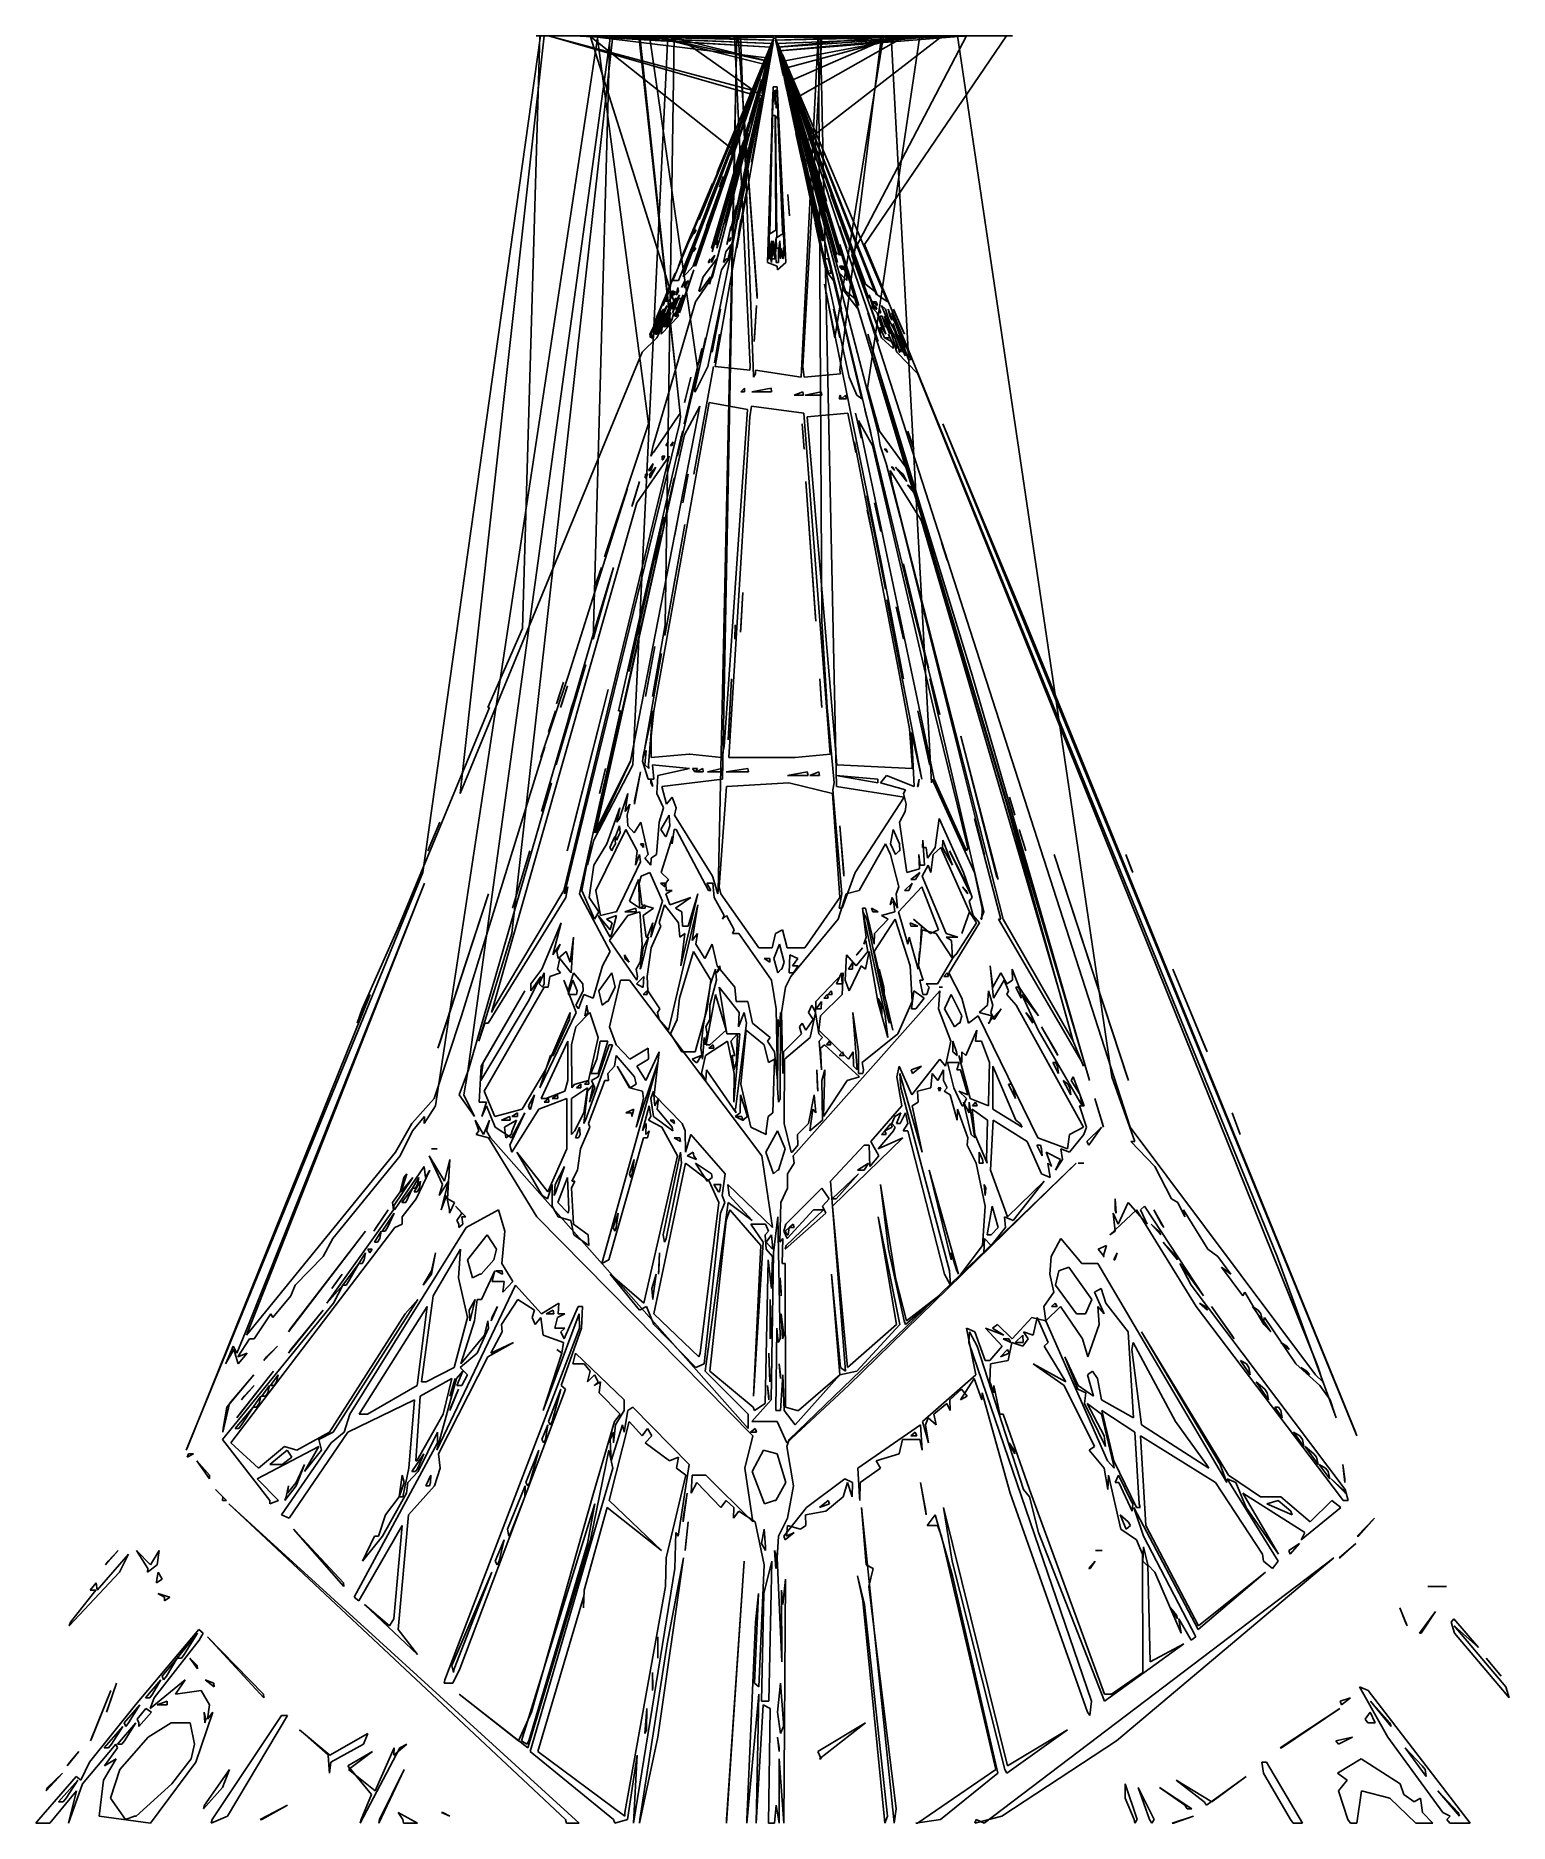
# Model space of a CAD drawing. Extents: x -7423 to 7380, y 2036 to 20000.
import ezdxf

# ---------------------------------------------------------------- set-up
doc = ezdxf.new("R2010")
doc.units = 0

msp = doc.modelspace()

# ---------------------------------------------------------------- linework, layer by layer
for p, q in [((-3532.8025, 11591.3462), (-2353.125, 20000, 2473.2143)), ((-3406.7946, 9247.5962), (-1776.5625, 20000, 2196.4286)), ((-2315.625, 20000, 2500), (-3159.8558, 12384.6154)), ((-3086.7263, 9572.1154), (-1650, 20000, 2303.5714)), ((-1626.5625, 20000, 2151.7857), (-2639.1414, 10978.3654)), ((-2357.8125, 20000, 2491.0714), (-2533.6789, 14043.2692)), ((-2362.5, 20000, 2955.3571), (-2395.3125, 20000, 2973.2143)), ((-2395.3125, 20000, 2973.2143), (-2367.1875, 20000, 2964.2857)), ((-2367.1875, 20000, 3098.2143), (-2395.3125, 20000, 3107.1429)), ((-2395.3125, 20000, 3107.1429), (-2390.625, 20000, 3098.2143)), ((-2390.625, 20000, 3098.2143), (-2367.1875, 20000, 3098.2143)), ((-2362.5, 20000, 2625), (-2385.9375, 20000, 2607.1429)), ((-2385.9375, 20000, 2607.1429), (-2362.5, 20000, 2589.2857)), ((-2362.5, 20000, 3035.7143), (-2381.25, 20000, 3044.6429)), ((-2381.25, 20000, 3044.6429), (-2376.5625, 20000, 3035.7143)), ((-2376.5625, 20000, 3035.7143), (-2362.5, 20000, 3035.7143)), ((-2339.0625, 20000, 2598.2143), (-2371.875, 20000, 2714.2857)), ((-2371.875, 20000, 2714.2857), (-2362.5, 20000, 2625)), ((-2367.1875, 20000, 2964.2857), (-2362.5, 20000, 2955.3571)), ((-2362.5, 20000, 3982.1429), (-2367.1875, 20000, 3937.5)), ((-2367.1875, 20000, 3937.5), (-2353.125, 20000, 3946.4286)), ((-2339.0625, 20000, 3803.5714), (-2367.1875, 20000, 3750)), ((-2367.1875, 20000, 3750), (-2357.8125, 20000, 3767.8571)), ((-2362.5, 20000, 3714.2857), (-2367.1875, 20000, 3678.5714)), ((-2367.1875, 20000, 3678.5714), (-2353.125, 20000, 3660.7143)), ((-2353.125, 20000, 3660.7143), (-2367.1875, 20000, 3642.8571)), ((-2367.1875, 20000, 3642.8571), (-2339.0625, 20000, 3651.7857)), ((-2362.5, 20000, 2589.2857), (-2357.8125, 20000, 2491.0714)), ((-2250, 20000, 3982.1429), (-2362.5, 20000, 3982.1429)), ((-2353.125, 20000, 3723.2143), (-2362.5, 20000, 3714.2857)), ((-2348.4375, 20000, 3892.8571), (-2357.8125, 20000, 3839.2857)), ((-2357.8125, 20000, 3839.2857), (-2339.0625, 20000, 3803.5714)), ((-2357.8125, 20000, 3767.8571), (-2339.0625, 20000, 3705.3571)), ((-2329.6875, 20000, 3375), (-2357.8125, 20000, 3383.9286)), ((-2357.8125, 20000, 3383.9286), (-2329.6875, 20000, 3357.1429)), ((-2353.125, 20000, 2473.2143), (-2353.125, 20000, 2589.2857)), ((-2353.125, 20000, 2589.2857), (-2339.0625, 20000, 2598.2143)), ((-2353.125, 20000, 3946.4286), (-2348.4375, 20000, 3892.8571)), ((-2348.4375, 20000, 3687.5), (-2353.125, 20000, 3723.2143)), ((-2339.0625, 20000, 3651.7857), (-2353.125, 20000, 3580.3571)), ((-2353.125, 20000, 3580.3571), (-2334.375, 20000, 3598.2143)), ((-2315.625, 20000, 3026.7857), (-2348.4375, 20000, 3035.7143)), ((-2348.4375, 20000, 3035.7143), (-2343.75, 20000, 3026.7857)), ((-2339.0625, 20000, 3705.3571), (-2348.4375, 20000, 3687.5)), ((-2343.75, 20000, 3026.7857), (-2315.625, 20000, 3026.7857)), ((-2320.3125, 20000, 3071.4286), (-2343.75, 20000, 3071.4286)), ((-2343.75, 20000, 3071.4286), (-2339.0625, 20000, 3062.5)), ((-2329.6875, 20000, 3553.5714), (-2343.75, 20000, 3517.8571)), ((-2343.75, 20000, 3517.8571), (-2320.3125, 20000, 3464.2857)), ((-2339.0625, 20000, 3062.5), (-2320.3125, 20000, 3071.4286)), ((-2329.6875, 20000, 3357.1429), (-2339.0625, 20000, 3339.2857)), ((-2339.0625, 20000, 3339.2857), (-2282.8125, 20000, 3312.5)), ((-2334.375, 20000, 3598.2143), (-2329.6875, 20000, 3553.5714)), ((-2320.3125, 20000, 3464.2857), (-2329.6875, 20000, 3375)), ((-2301.5625, 20000, 2517.8571), (-2315.625, 20000, 2500)), ((-2310.9375, 20000, 2758.9286), (-2315.625, 20000, 2848.2143)), ((-2315.625, 20000, 2848.2143), (-2310.9375, 20000, 2767.8571)), ((-2273.4375, 20000, 3232.1429), (-2315.625, 20000, 3223.2143)), ((-2315.625, 20000, 3223.2143), (-2310.9375, 20000, 3214.2857)), ((-2292.1875, 20000, 3875), (-2315.625, 20000, 3910.7143)), ((-2315.625, 20000, 3910.7143), (-2310.9375, 20000, 3973.2143)), ((-2310.9375, 20000, 2767.8571), (-2310.9375, 20000, 2758.9286)), ((-2310.9375, 20000, 3214.2857), (-2273.4375, 20000, 3232.1429)), ((-2278.125, 20000, 3687.5), (-2310.9375, 20000, 3714.2857)), ((-2310.9375, 20000, 3714.2857), (-2306.25, 20000, 3767.8571)), ((-2310.9375, 20000, 3973.2143), (-2264.0625, 20000, 3973.2143)), ((-2306.25, 20000, 3767.8571), (-2273.4375, 20000, 3776.7857)), ((-2165.625, 20000, 2437.5), (-2301.5625, 20000, 2517.8571)), ((-2264.0625, 20000, 3776.7857), (-2301.5625, 20000, 3785.7143)), ((-2301.5625, 20000, 3785.7143), (-2292.1875, 20000, 3875)), ((-2278.125, 20000, 1732.1429), (-2296.875, 20000, 2464.2857)), ((-2296.875, 20000, 2464.2857), (-2015.625, 20000, 2312.5)), ((-2278.125, 20000, 3401.7857), (-2296.875, 20000, 3419.6429)), ((-2296.875, 20000, 3419.6429), (-2231.25, 20000, 3419.6429)), ((-2264.0625, 20000, 3491.0714), (-2296.875, 20000, 3500)), ((-2296.875, 20000, 3500), (-2264.0625, 20000, 3508.9286)), ((-2282.8125, 20000, 3508.9286), (-2296.875, 20000, 3571.4286)), ((-2296.875, 20000, 3571.4286), (-2296.875, 20000, 3625)), ((-2296.875, 20000, 3625), (-2282.8125, 20000, 3633.9286)), ((-2282.8125, 20000, 3633.9286), (-2296.875, 20000, 3669.6429)), ((-2296.875, 20000, 3669.6429), (-2278.125, 20000, 3687.5)), ((-2282.8125, 20000, 3348.2143), (-2292.1875, 20000, 3375)), ((-2292.1875, 20000, 3375), (-2259.375, 20000, 3375)), ((-2282.8125, 20000, 2696.4286), (-2287.5, 20000, 2589.2857)), ((-2287.5, 20000, 2589.2857), (-2273.4375, 20000, 2571.4286)), ((-2278.125, 20000, 2642.8571), (-2282.8125, 20000, 2696.4286)), ((-2264.0625, 20000, 1616.0714), (-2282.8125, 20000, 1625)), ((-2282.8125, 20000, 1625), (-2282.8125, 20000, 1714.2857)), ((-2282.8125, 20000, 1714.2857), (-2226.5625, 20000, 1714.2857)), ((-2282.8125, 20000, 3089.2857), (-2231.25, 20000, 3089.2857)), ((-2231.25, 20000, 3089.2857), (-2282.8125, 20000, 3098.2143)), ((-2282.8125, 20000, 3098.2143), (-2282.8125, 20000, 3089.2857)), ((-2282.8125, 20000, 3312.5), (-2142.1875, 20000, 3348.2143)), ((-2254.6875, 20000, 3276.7857), (-2282.8125, 20000, 3276.7857)), ((-2282.8125, 20000, 3276.7857), (-2250, 20000, 3241.0714)), ((-2264.0625, 20000, 3357.1429), (-2282.8125, 20000, 3348.2143)), ((-2264.0625, 20000, 3508.9286), (-2282.8125, 20000, 3508.9286)), ((-2273.4375, 20000, 3776.7857), (-2282.8125, 20000, 3750)), ((-2282.8125, 20000, 3750), (-2226.5625, 20000, 3723.2143)), ((-2245.3125, 20000, 3848.2143), (-2282.8125, 20000, 3839.2857)), ((-2282.8125, 20000, 3839.2857), (-2235.9375, 20000, 3830.3571)), ((-2048.4375, 20000, 2517.8571), (-2278.125, 20000, 2642.8571)), ((-1996.875, 20000, 1669.6429), (-2278.125, 20000, 1732.1429)), ((-2278.125, 20000, 3366.0714), (-2264.0625, 20000, 3357.1429)), ((-2273.4375, 20000, 3366.0714), (-2278.125, 20000, 3366.0714)), ((-2273.4375, 20000, 3401.7857), (-2278.125, 20000, 3401.7857)), ((-2259.375, 20000, 3464.2857), (-2278.125, 20000, 3473.2143)), ((-2278.125, 20000, 3473.2143), (-2264.0625, 20000, 3491.0714)), ((-2264.0625, 20000, 3973.2143), (-2278.125, 20000, 3901.7857)), ((-2278.125, 20000, 3901.7857), (-2235.9375, 20000, 3892.8571)), ((-2273.4375, 20000, 2571.4286), (-1954.6875, 20000, 2392.8571)), ((-245.4177, 19415.8654), (-2273.4375, 20000, 1616.0714)), ((-2273.4375, 20000, 1616.0714), (-230.2684, 19451.9231)), ((-2259.375, 20000, 3375), (-2273.4375, 20000, 3366.0714)), ((-2250, 20000, 3392.8571), (-2273.4375, 20000, 3401.7857)), ((-2132.8125, 20000, 3857.1429), (-2268.75, 20000, 3910.7143)), ((-2268.75, 20000, 3910.7143), (-2240.625, 20000, 3973.2143)), ((-2160.9375, 20000, 3178.5714), (-2268.75, 20000, 3205.3571)), ((-2268.75, 20000, 3205.3571), (-2212.5, 20000, 3187.5)), ((-2235.9375, 20000, 3241.0714), (-2268.75, 20000, 3258.9286)), ((-2268.75, 20000, 3258.9286), (-2254.6875, 20000, 3276.7857)), ((-2240.625, 20000, 1696.4286), (-2264.0625, 20000, 1705.3571)), ((-2264.0625, 20000, 1705.3571), (-2264.0625, 20000, 1642.8571)), ((-2264.0625, 20000, 1642.8571), (-2250, 20000, 1633.9286)), ((-2259.375, 20000, 1616.0714), (-2264.0625, 20000, 1616.0714)), ((-2264.0625, 20000, 3116.0714), (-2240.625, 20000, 3116.0714)), ((-2259.375, 20000, 3125), (-2264.0625, 20000, 3116.0714)), ((-2240.625, 20000, 3464.2857), (-2264.0625, 20000, 3446.4286)), ((-2264.0625, 20000, 3446.4286), (-2259.375, 20000, 3464.2857)), ((-2254.6875, 20000, 3741.0714), (-2264.0625, 20000, 3776.7857)), ((-2235.9375, 20000, 1642.8571), (-2259.375, 20000, 1678.5714)), ((-2259.375, 20000, 1678.5714), (-2240.625, 20000, 1696.4286)), ((-2250, 20000, 1633.9286), (-2259.375, 20000, 1616.0714)), ((-2240.625, 20000, 3116.0714), (-2259.375, 20000, 3125)), ((-2226.5625, 20000, 3544.6429), (-2259.375, 20000, 3535.7143)), ((-2259.375, 20000, 3535.7143), (-2217.1875, 20000, 3526.7857)), ((-2212.5, 20000, 3187.5), (-2254.6875, 20000, 3160.7143)), ((-2254.6875, 20000, 3160.7143), (-2217.1875, 20000, 3151.7857)), ((-2231.25, 20000, 3419.6429), (-2254.6875, 20000, 3410.7143)), ((-2254.6875, 20000, 3410.7143), (-2250, 20000, 3392.8571)), ((-2226.5625, 20000, 3723.2143), (-2254.6875, 20000, 3741.0714)), ((-2235.9375, 20000, 3892.8571), (-2254.6875, 20000, 3883.9286)), ((-2254.6875, 20000, 3883.9286), (-2235.9375, 20000, 3875)), ((-2235.9375, 20000, 3875), (-2254.6875, 20000, 3866.0714)), ((-2254.6875, 20000, 3866.0714), (-2245.3125, 20000, 3848.2143)), ((-2240.625, 20000, 3973.2143), (-2250, 20000, 3982.1429)), ((-2250, 20000, 3241.0714), (-2245.3125, 20000, 3232.1429)), ((-2245.3125, 20000, 3232.1429), (-2156.25, 20000, 3258.9286)), ((-2217.1875, 20000, 3446.4286), (-2245.3125, 20000, 3455.3571)), ((-2245.3125, 20000, 3455.3571), (-2221.875, 20000, 3455.3571)), ((-2198.4375, 20000, 3455.3571), (-2245.3125, 20000, 3491.0714)), ((-2245.3125, 20000, 3491.0714), (-2240.625, 20000, 3464.2857)), ((-2207.8125, 20000, 3562.5), (-2245.3125, 20000, 3571.4286)), ((-2245.3125, 20000, 3571.4286), (-2226.5625, 20000, 3544.6429)), ((-2226.5625, 20000, 1714.2857), (-2235.9375, 20000, 1642.8571)), ((-2231.25, 20000, 3267.8571), (-2235.9375, 20000, 3241.0714)), ((-2235.9375, 20000, 3830.3571), (-2231.25, 20000, 3857.1429)), ((-2203.125, 20000, 3678.5714), (-2235.9375, 20000, 3678.5714)), ((-2235.9375, 20000, 3678.5714), (-2175, 20000, 3642.8571)), ((-2184.375, 20000, 3464.2857), (-2235.9375, 20000, 3508.9286)), ((-2235.9375, 20000, 3508.9286), (-2203.125, 20000, 3491.0714)), ((-2203.125, 20000, 3250), (-2231.25, 20000, 3267.8571)), ((-2231.25, 20000, 3857.1429), (-2221.875, 20000, 3830.3571)), ((-2198.4375, 20000, 1651.7857), (-2226.5625, 20000, 1687.5)), ((-2226.5625, 20000, 1687.5), (-2207.8125, 20000, 1705.3571)), ((-2203.125, 20000, 3803.5714), (-2226.5625, 20000, 3812.5)), ((-2226.5625, 20000, 3812.5), (-2207.8125, 20000, 3803.5714)), ((-2207.8125, 20000, 3803.5714), (-2226.5625, 20000, 3785.7143)), ((-2226.5625, 20000, 3785.7143), (-2221.875, 20000, 3776.7857)), ((-2221.875, 20000, 3455.3571), (-2217.1875, 20000, 3446.4286)), ((-2221.875, 20000, 3830.3571), (-2184.375, 20000, 3830.3571)), ((-2221.875, 20000, 3776.7857), (-2203.125, 20000, 3803.5714)), ((-2217.1875, 20000, 3151.7857), (-2212.5, 20000, 3142.8571)), ((-2184.375, 20000, 3357.1429), (-2217.1875, 20000, 3366.0714)), ((-2217.1875, 20000, 3366.0714), (-2189.0625, 20000, 3366.0714)), ((-2184.375, 20000, 3437.5), (-2217.1875, 20000, 3437.5)), ((-2217.1875, 20000, 3437.5), (-2189.0625, 20000, 3446.4286)), ((-2175, 20000, 3642.8571), (-2217.1875, 20000, 3625)), ((-2217.1875, 20000, 3625), (-2207.8125, 20000, 3562.5)), ((-2217.1875, 20000, 3526.7857), (-2212.5, 20000, 3553.5714)), ((-2203.125, 20000, 3973.2143), (-2217.1875, 20000, 3964.2857)), ((-2217.1875, 20000, 3964.2857), (-2170.3125, 20000, 3901.7857)), ((-2212.5, 20000, 3142.8571), (-2156.25, 20000, 3142.8571)), ((-2156.25, 20000, 3142.8571), (-2212.5, 20000, 3169.6429)), ((-2212.5, 20000, 3169.6429), (-2160.9375, 20000, 3178.5714)), ((-2189.0625, 20000, 3758.9286), (-2212.5, 20000, 3750)), ((-2212.5, 20000, 3750), (-2189.0625, 20000, 3750)), ((-2175, 20000, 3741.0714), (-2212.5, 20000, 3732.1429)), ((-2212.5, 20000, 3732.1429), (-2189.0625, 20000, 3714.2857)), ((-2212.5, 20000, 3553.5714), (-2142.1875, 20000, 3580.3571)), ((-2207.8125, 20000, 1705.3571), (-2198.4375, 20000, 1660.7143)), ((-2198.4375, 20000, 3303.5714), (-2207.8125, 20000, 3294.6429)), ((-2207.8125, 20000, 3294.6429), (-2175, 20000, 3285.7143)), ((-2189.0625, 20000, 3714.2857), (-2207.8125, 20000, 3696.4286)), ((-2207.8125, 20000, 3696.4286), (-2203.125, 20000, 3678.5714)), ((-2175, 20000, 3285.7143), (-2203.125, 20000, 3250)), ((-2184.375, 20000, 3383.9286), (-2203.125, 20000, 3419.6429)), ((-2203.125, 20000, 3419.6429), (-2165.625, 20000, 3401.7857)), ((-2203.125, 20000, 3491.0714), (-2198.4375, 20000, 3464.2857)), ((-2198.4375, 20000, 3937.5), (-2203.125, 20000, 3973.2143)), ((-2179.6875, 20000, 1687.5), (-2198.4375, 20000, 1696.4286)), ((-2198.4375, 20000, 1696.4286), (-2175, 20000, 1705.3571)), ((-2198.4375, 20000, 1660.7143), (-2198.4375, 20000, 1651.7857)), ((-2151.5625, 20000, 3285.7143), (-2198.4375, 20000, 3303.5714)), ((-2198.4375, 20000, 3464.2857), (-2198.4375, 20000, 3455.3571)), ((-2175, 20000, 3678.5714), (-2198.4375, 20000, 3678.5714)), ((-2198.4375, 20000, 3678.5714), (-2179.6875, 20000, 3687.5)), ((-2179.6875, 20000, 3982.1429), (-2198.4375, 20000, 3937.5)), ((-2189.0625, 20000, 3366.0714), (-2184.375, 20000, 3357.1429)), ((-2189.0625, 20000, 3446.4286), (-2184.375, 20000, 3437.5)), ((-2184.375, 20000, 3830.3571), (-2189.0625, 20000, 3758.9286)), ((-2189.0625, 20000, 3750), (-2184.375, 20000, 3785.7143)), ((-2170.3125, 20000, 3919.6429), (-2189.0625, 20000, 3919.6429)), ((-2189.0625, 20000, 3919.6429), (-2179.6875, 20000, 3982.1429)), ((-2170.3125, 20000, 1642.8571), (-2184.375, 20000, 1642.8571)), ((-2184.375, 20000, 1642.8571), (-2179.6875, 20000, 1687.5)), ((-2170.3125, 20000, 3392.8571), (-2184.375, 20000, 3383.9286)), ((-2184.375, 20000, 3785.7143), (-2175, 20000, 3741.0714)), ((-2165.625, 20000, 3535.7143), (-2184.375, 20000, 3464.2857)), ((-2179.6875, 20000, 3687.5), (-2175, 20000, 3678.5714)), ((-2175, 20000, 1705.3571), (-2170.3125, 20000, 1651.7857)), ((-2137.5, 20000, 3651.7857), (-2175, 20000, 3687.5)), ((-2175, 20000, 3687.5), (-2146.875, 20000, 3741.0714)), ((-2170.3125, 20000, 1651.7857), (-2170.3125, 20000, 1642.8571)), ((-2165.625, 20000, 3401.7857), (-2170.3125, 20000, 3392.8571)), ((-2170.3125, 20000, 3892.8571), (-2170.3125, 20000, 3919.6429)), ((-2170.3125, 20000, 3901.7857), (-2170.3125, 20000, 3892.8571)), ((-2156.25, 20000, 2455.3571), (-2165.625, 20000, 2437.5)), ((-2137.5, 20000, 3553.5714), (-2165.625, 20000, 3535.7143)), ((-2146.875, 20000, 3741.0714), (-2165.625, 20000, 3741.0714)), ((-2165.625, 20000, 3741.0714), (-2160.9375, 20000, 3812.5)), ((-2146.875, 20000, 3821.4286), (-2165.625, 20000, 3848.2143)), ((-2165.625, 20000, 3848.2143), (-2142.1875, 20000, 3857.1429)), ((-2142.1875, 20000, 1651.7857), (-2160.9375, 20000, 1651.7857)), ((-2160.9375, 20000, 1651.7857), (-2160.9375, 20000, 1687.5)), ((-2160.9375, 20000, 1687.5), (-2146.875, 20000, 1696.4286)), ((-2160.9375, 20000, 3812.5), (-2137.5, 20000, 3794.6429)), ((-2146.875, 20000, 2428.5714), (-2156.25, 20000, 2455.3571)), ((-2156.25, 20000, 3258.9286), (-2151.5625, 20000, 3285.7143)), ((-2146.875, 20000, 3357.1429), (-2156.25, 20000, 3401.7857)), ((-2156.25, 20000, 3401.7857), (-2156.25, 20000, 3517.8571)), ((-2156.25, 20000, 3517.8571), (-2137.5, 20000, 3553.5714)), ((-1935.9375, 20000, 2312.5), (-2146.875, 20000, 2428.5714)), ((-2146.875, 20000, 1696.4286), (-2128.125, 20000, 1669.6429)), ((-2123.4375, 20000, 3919.6429), (-2146.875, 20000, 3910.7143)), ((-2146.875, 20000, 3910.7143), (-2123.4375, 20000, 3883.9286)), ((-2137.5, 20000, 3366.0714), (-2146.875, 20000, 3357.1429)), ((-2142.1875, 20000, 3830.3571), (-2146.875, 20000, 3821.4286)), ((-2137.5, 20000, 1660.7143), (-2142.1875, 20000, 1651.7857)), ((-2142.1875, 20000, 3348.2143), (-2123.4375, 20000, 3294.6429)), ((-2128.125, 20000, 3526.7857), (-2142.1875, 20000, 3375)), ((-2142.1875, 20000, 3375), (-2137.5, 20000, 3366.0714)), ((-2142.1875, 20000, 3580.3571), (-2137.5, 20000, 3553.5714)), ((-2137.5, 20000, 3794.6429), (-2142.1875, 20000, 3660.7143)), ((-2142.1875, 20000, 3660.7143), (-2137.5, 20000, 3651.7857)), ((-2142.1875, 20000, 3857.1429), (-2142.1875, 20000, 3830.3571)), ((-2128.125, 20000, 1669.6429), (-2137.5, 20000, 1660.7143)), ((-2109.375, 20000, 1669.6429), (-2137.5, 20000, 1687.5)), ((-2137.5, 20000, 1687.5), (-2100, 20000, 1687.5)), ((-2137.5, 20000, 3553.5714), (-2128.125, 20000, 3526.7857)), ((-2123.4375, 20000, 3883.9286), (-2132.8125, 20000, 3857.1429)), ((-2104.6875, 20000, 1651.7857), (-2128.125, 20000, 1633.9286)), ((-2128.125, 20000, 1633.9286), (-2118.75, 20000, 1669.6429)), ((-2123.4375, 20000, 3294.6429), (-2128.125, 20000, 3187.5)), ((-2128.125, 20000, 3187.5), (-2100, 20000, 3160.7143)), ((-2104.6875, 20000, 3892.8571), (-2128.125, 20000, 3892.8571)), ((-2128.125, 20000, 3892.8571), (-2109.375, 20000, 3901.7857)), ((-2118.75, 20000, 3982.1429), (-2123.4375, 20000, 3919.6429)), ((-2095.3125, 20000, 3178.5714), (-2123.4375, 20000, 3214.2857)), ((-2123.4375, 20000, 3214.2857), (-2067.1875, 20000, 3196.4286)), ((-2100, 20000, 3482.1429), (-2123.4375, 20000, 3589.2857)), ((-2123.4375, 20000, 3589.2857), (-2090.625, 20000, 3633.9286)), ((-2090.625, 20000, 3633.9286), (-2123.4375, 20000, 3696.4286)), ((-2123.4375, 20000, 3696.4286), (-2109.375, 20000, 3723.2143)), ((-2109.375, 20000, 3723.2143), (-2123.4375, 20000, 3794.6429)), ((-2123.4375, 20000, 3794.6429), (-2114.0625, 20000, 3812.5)), ((-2118.75, 20000, 1669.6429), (-2114.0625, 20000, 1660.7143)), ((-2100, 20000, 3973.2143), (-2118.75, 20000, 3982.1429)), ((-2114.0625, 20000, 1660.7143), (-2104.6875, 20000, 1651.7857)), ((-2109.375, 20000, 3348.2143), (-2114.0625, 20000, 3437.5)), ((-2114.0625, 20000, 3437.5), (-2100, 20000, 3482.1429)), ((-2114.0625, 20000, 3812.5), (-2043.75, 20000, 3812.5)), ((-2104.6875, 20000, 1669.6429), (-2109.375, 20000, 1669.6429)), ((-2100, 20000, 3160.7143), (-2109.375, 20000, 3125)), ((-2109.375, 20000, 3125), (-2010.9375, 20000, 3107.1429)), ((-2067.1875, 20000, 3339.2857), (-2109.375, 20000, 3348.2143)), ((-2076.5625, 20000, 3857.1429), (-2109.375, 20000, 3875)), ((-2109.375, 20000, 3875), (-2081.25, 20000, 3866.0714)), ((-2109.375, 20000, 3901.7857), (-2104.6875, 20000, 3892.8571)), ((-2085.9375, 20000, 1633.9286), (-2104.6875, 20000, 1651.7857)), ((-2104.6875, 20000, 1651.7857), (-2085.9375, 20000, 1642.8571)), ((-2100, 20000, 1687.5), (-2104.6875, 20000, 1669.6429)), ((-2071.875, 20000, 3937.5), (-2104.6875, 20000, 3946.4286)), ((-2104.6875, 20000, 3946.4286), (-2100, 20000, 3973.2143)), ((-2085.9375, 20000, 3830.3571), (-2104.6875, 20000, 3839.2857)), ((-2104.6875, 20000, 3839.2857), (-2081.25, 20000, 3830.3571)), ((-2067.1875, 20000, 3044.6429), (-2100, 20000, 3053.5714)), ((-2100, 20000, 3053.5714), (-2057.8125, 20000, 3044.6429)), ((-2081.25, 20000, 3250), (-2100, 20000, 3258.9286)), ((-2100, 20000, 3258.9286), (-2081.25, 20000, 3258.9286)), ((-2067.1875, 20000, 3187.5), (-2095.3125, 20000, 3178.5714)), ((-2090.625, 20000, 3285.7143), (-2095.3125, 20000, 3312.5)), ((-2095.3125, 20000, 3312.5), (-2076.5625, 20000, 3330.3571)), ((-2029.6875, 20000, 3892.8571), (-2095.3125, 20000, 3901.7857)), ((-2095.3125, 20000, 3901.7857), (-2071.875, 20000, 3910.7143)), ((-2071.875, 20000, 3982.1429), (-2090.625, 20000, 3973.2143)), ((-2090.625, 20000, 3973.2143), (-2048.4375, 20000, 3928.5714)), ((-2039.0625, 20000, 3732.1429), (-2090.625, 20000, 3705.3571)), ((-2090.625, 20000, 3705.3571), (-2085.9375, 20000, 3687.5)), ((-2071.875, 20000, 3285.7143), (-2090.625, 20000, 3285.7143)), ((-2085.9375, 20000, 1642.8571), (-2085.9375, 20000, 1633.9286)), ((-2067.1875, 20000, 1625), (-2085.9375, 20000, 1633.9286)), ((-2085.9375, 20000, 1633.9286), (-2076.5625, 20000, 1651.7857)), ((-2053.125, 20000, 3142.8571), (-2085.9375, 20000, 3151.7857)), ((-2085.9375, 20000, 3151.7857), (-2057.8125, 20000, 3151.7857)), ((-2085.9375, 20000, 3687.5), (-2039.0625, 20000, 3714.2857)), ((-2081.25, 20000, 3830.3571), (-2085.9375, 20000, 3830.3571)), ((-2048.4375, 20000, 3928.5714), (-2081.25, 20000, 3919.6429)), ((-2081.25, 20000, 3919.6429), (-2071.875, 20000, 3937.5)), ((-2048.4375, 20000, 3241.0714), (-2081.25, 20000, 3241.0714)), ((-2081.25, 20000, 3241.0714), (-2062.5, 20000, 3267.8571)), ((-2081.25, 20000, 3258.9286), (-2081.25, 20000, 3250)), ((-2062.5, 20000, 3642.8571), (-2081.25, 20000, 3625)), ((-2081.25, 20000, 3625), (-2076.5625, 20000, 3616.0714)), ((-2081.25, 20000, 3866.0714), (-2076.5625, 20000, 3857.1429)), ((-2076.5625, 20000, 1651.7857), (-2071.875, 20000, 1642.8571)), ((-2076.5625, 20000, 3330.3571), (-2076.5625, 20000, 3294.6429)), ((-2076.5625, 20000, 3294.6429), (-2071.875, 20000, 3285.7143)), ((-2076.5625, 20000, 3616.0714), (-2062.5, 20000, 3616.0714)), ((-2071.875, 20000, 1642.8571), (-2062.5, 20000, 1678.5714)), ((-2057.8125, 20000, 3044.6429), (-2071.875, 20000, 3017.8571)), ((-2071.875, 20000, 3017.8571), (-2057.8125, 20000, 3008.9286)), ((-2034.375, 20000, 3919.6429), (-2071.875, 20000, 3982.1429)), ((-2071.875, 20000, 3910.7143), (-2067.1875, 20000, 3901.7857)), ((-2062.5, 20000, 1678.5714), (-2067.1875, 20000, 1625)), ((-2039.0625, 20000, 3008.9286), (-2067.1875, 20000, 3080.3571)), ((-2067.1875, 20000, 3080.3571), (-2067.1875, 20000, 3044.6429)), ((-2067.1875, 20000, 3196.4286), (-2067.1875, 20000, 3187.5)), ((-2062.5, 20000, 3276.7857), (-2067.1875, 20000, 3339.2857)), ((-2067.1875, 20000, 3901.7857), (-2029.6875, 20000, 3892.8571)), ((-1968.75, 20000, 2973.2143), (-2062.5, 20000, 2982.1429)), ((-2062.5, 20000, 2982.1429), (-2057.8125, 20000, 2973.2143)), ((-2062.5, 20000, 3267.8571), (-2048.4375, 20000, 3250)), ((-2048.4375, 20000, 3303.5714), (-2062.5, 20000, 3276.7857)), ((-2062.5, 20000, 3616.0714), (-2062.5, 20000, 3642.8571)), ((-2057.8125, 20000, 2973.2143), (-1968.75, 20000, 2973.2143)), ((-2057.8125, 20000, 3008.9286), (-2053.125, 20000, 3000)), ((-2057.8125, 20000, 3151.7857), (-2053.125, 20000, 3142.8571)), ((-2053.125, 20000, 3000), (-1921.875, 20000, 3017.8571)), ((-2001.5625, 20000, 3232.1429), (-2053.125, 20000, 3276.7857)), ((-2053.125, 20000, 3276.7857), (-2039.0625, 20000, 3285.7143)), ((-1987.5, 20000, 2455.3571), (-2048.4375, 20000, 2517.8571)), ((-2025, 20000, 3169.6429), (-2048.4375, 20000, 3169.6429)), ((-2048.4375, 20000, 3169.6429), (-2029.6875, 20000, 3196.4286)), ((-2048.4375, 20000, 3250), (-2048.4375, 20000, 3241.0714)), ((-2039.0625, 20000, 3285.7143), (-2048.4375, 20000, 3303.5714)), ((-2001.5625, 20000, 3062.5), (-2043.75, 20000, 3071.4286)), ((-2043.75, 20000, 3071.4286), (-2025, 20000, 3044.6429)), ((-2043.75, 20000, 3812.5), (-2025, 20000, 3776.7857)), ((-6.8906, 19982), (-2039.0625, 20000, 1625)), ((-2039.0625, 20000, 1625), (-2034.375, 20000, 1607.1429)), ((-1921.875, 20000, 3017.8571), (-2039.0625, 20000, 3008.9286)), ((-2029.6875, 20000, 3196.4286), (-2039.0625, 20000, 3223.2143)), ((-2039.0625, 20000, 3223.2143), (-2020.3125, 20000, 3241.0714)), ((-2025, 20000, 3776.7857), (-2039.0625, 20000, 3732.1429)), ((-2039.0625, 20000, 3714.2857), (-2010.9375, 20000, 3678.5714)), ((-2001.5625, 20000, 3821.4286), (-2039.0625, 20000, 3821.4286)), ((-2039.0625, 20000, 3821.4286), (-2006.25, 20000, 3830.3571)), ((-2034.375, 20000, 1607.1429), (-6.7812, 19982)), ((-2029.6875, 20000, 3955.3571), (-2034.375, 20000, 3919.6429)), ((-2029.6875, 20000, 3035.7143), (-2001.5625, 20000, 3062.5)), ((-2025, 20000, 3044.6429), (-2029.6875, 20000, 3035.7143)), ((-1945.3125, 20000, 3848.2143), (-2029.6875, 20000, 3875)), ((-2029.6875, 20000, 3875), (-1987.5, 20000, 3937.5)), ((-2020.3125, 20000, 3928.5714), (-2029.6875, 20000, 3955.3571)), ((-6.7812, 19982), (-2025, 20000, 1642.8571)), ((-2025, 20000, 1642.8571), (-2025, 20000, 1616.0714)), ((-2025, 20000, 1616.0714), (-2020.3125, 20000, 1607.1429)), ((-2020.3125, 20000, 3178.5714), (-2025, 20000, 3169.6429)), ((-1968.75, 20000, 3169.6429), (-2025, 20000, 3169.6429)), ((-2025, 20000, 3169.6429), (-1996.875, 20000, 3232.1429)), ((-2020.3125, 20000, 1607.1429), (-6.7812, 19982)), ((-1987.5, 20000, 3937.5), (-2020.3125, 20000, 3928.5714)), ((-2020.3125, 20000, 3241.0714), (-2001.5625, 20000, 3205.3571)), ((-2001.5625, 20000, 3205.3571), (-2020.3125, 20000, 3178.5714)), ((-2001.5625, 20000, 3696.4286), (-2020.3125, 20000, 3705.3571)), ((-2020.3125, 20000, 3705.3571), (-1987.5, 20000, 3723.2143)), ((-1996.875, 20000, 3758.9286), (-2020.3125, 20000, 3776.7857)), ((-2020.3125, 20000, 3776.7857), (-1996.875, 20000, 3785.7143)), ((-2015.625, 20000, 2312.5), (-1954.6875, 20000, 2312.5)), ((-1992.1875, 20000, 1607.1429), (-2015.625, 20000, 1607.1429)), ((-2015.625, 20000, 1607.1429), (-2015.625, 20000, 1651.7857)), ((-2015.625, 20000, 1651.7857), (-2010.9375, 20000, 1625)), ((-43.0689, 19884.6154), (-2010.9375, 20000, 1607.1429)), ((-2010.9375, 20000, 1607.1429), (-1992.1875, 20000, 1607.1429)), ((-2010.9375, 20000, 1625), (-1992.1875, 20000, 1625)), ((-2010.9375, 20000, 3107.1429), (-2006.25, 20000, 3098.2143)), ((-2010.9375, 20000, 3678.5714), (-2001.5625, 20000, 3696.4286)), ((-2006.25, 20000, 3098.2143), (-1921.875, 20000, 3107.1429)), ((-2006.25, 20000, 3830.3571), (-2001.5625, 20000, 3821.4286)), ((-1954.6875, 20000, 3205.3571), (-2001.5625, 20000, 3178.5714)), ((-2001.5625, 20000, 3178.5714), (-1973.4375, 20000, 3178.5714)), ((-1954.6875, 20000, 3241.0714), (-2001.5625, 20000, 3232.1429)), ((-1982.8125, 20000, 1687.5), (-1996.875, 20000, 1669.6429)), ((-1996.875, 20000, 3232.1429), (-1954.6875, 20000, 3232.1429)), ((-1978.125, 20000, 3500), (-1996.875, 20000, 3508.9286)), ((-1996.875, 20000, 3508.9286), (-1959.375, 20000, 3250)), ((-1996.875, 20000, 3785.7143), (-1992.1875, 20000, 3758.9286)), ((-1992.1875, 20000, 3758.9286), (-1996.875, 20000, 3758.9286)), ((-1987.5, 20000, 3955.3571), (-1996.875, 20000, 3973.2143)), ((-1996.875, 20000, 3973.2143), (-1978.125, 20000, 3964.2857)), ((-1992.1875, 20000, 1625), (-1987.5, 20000, 1660.7143)), ((-1978.125, 20000, 2473.2143), (-1987.5, 20000, 2455.3571)), ((-1987.5, 20000, 1660.7143), (-1968.75, 20000, 1651.7857)), ((-1987.5, 20000, 3723.2143), (-1978.125, 20000, 3500)), ((-1978.125, 20000, 3982.1429), (-1987.5, 20000, 3955.3571)), ((-1959.375, 20000, 1660.7143), (-1982.8125, 20000, 1687.5)), ((-1968.75, 20000, 1651.7857), (-1982.8125, 20000, 1625)), ((-1982.8125, 20000, 1625), (-1964.0625, 20000, 1651.7857)), ((-29.059, 19920.6731), (-1982.8125, 20000, 1607.1429)), ((-1982.8125, 20000, 1607.1429), (-29.2656, 19920.6731)), ((-1954.6875, 20000, 2437.5), (-1978.125, 20000, 2473.2143)), ((-1978.125, 20000, 3928.5714), (-1964.0625, 20000, 3937.5)), ((-1964.0625, 20000, 3937.5), (-1978.125, 20000, 3973.2143)), ((-1978.125, 20000, 3973.2143), (-1950, 20000, 3982.1429)), ((-1950, 20000, 3982.1429), (-1978.125, 20000, 3982.1429)), ((-1978.125, 20000, 3964.2857), (-1978.125, 20000, 3937.5)), ((-1978.125, 20000, 3937.5), (-1978.125, 20000, 3928.5714)), ((-6.4688, 19982), (-1973.4375, 20000, 1607.1429)), ((-1973.4375, 20000, 1607.1429), (-29.059, 19920.6731)), ((-1973.4375, 20000, 3178.5714), (-1968.75, 20000, 3169.6429)), ((-1950, 20000, 3196.4286), (-1973.4375, 20000, 3196.4286)), ((-1973.4375, 20000, 3196.4286), (-1954.6875, 20000, 3205.3571)), ((-1964.0625, 20000, 1651.7857), (-1964.0625, 20000, 1616.0714)), ((-1964.0625, 20000, 1616.0714), (-1935.9375, 20000, 1625)), ((-1926.5625, 20000, 1678.5714), (-1959.375, 20000, 1660.7143)), ((-1959.375, 20000, 3250), (-1954.6875, 20000, 3241.0714)), ((-1945.3125, 20000, 3732.1429), (-1959.375, 20000, 3750)), ((-1959.375, 20000, 3750), (-1940.625, 20000, 3741.0714)), ((-1945.3125, 20000, 2464.2857), (-1954.6875, 20000, 2437.5)), ((-1954.6875, 20000, 2392.8571), (-1935.9375, 20000, 2410.7143)), ((-1954.6875, 20000, 2312.5), (-1940.625, 20000, 2267.8571)), ((-1917.1875, 20000, 3464.2857), (-1954.6875, 20000, 3544.6429)), ((-1954.6875, 20000, 3544.6429), (-1926.5625, 20000, 3598.2143)), ((-1954.6875, 20000, 3232.1429), (-1954.6875, 20000, 3205.3571)), ((-1954.6875, 20000, 3205.3571), (-1950, 20000, 3196.4286)), ((-1935.9375, 20000, 2410.7143), (-1945.3125, 20000, 2464.2857)), ((-1921.875, 20000, 1616.0714), (-1945.3125, 20000, 1642.8571)), ((-1945.3125, 20000, 1642.8571), (-1917.1875, 20000, 1651.7857)), ((-1898.4375, 20000, 3651.7857), (-1945.3125, 20000, 3660.7143)), ((-1945.3125, 20000, 3660.7143), (-1945.3125, 20000, 3705.3571)), ((-1945.3125, 20000, 3705.3571), (-1921.875, 20000, 3705.3571)), ((-1921.875, 20000, 3758.9286), (-1945.3125, 20000, 3785.7143)), ((-1945.3125, 20000, 3785.7143), (-1931.25, 20000, 3794.6429)), ((-1931.25, 20000, 3794.6429), (-1945.3125, 20000, 3848.2143)), ((-1931.25, 20000, 3401.7857), (-1945.3125, 20000, 3428.5714)), ((-1945.3125, 20000, 3428.5714), (-1940.625, 20000, 3500)), ((-1940.625, 20000, 3741.0714), (-1945.3125, 20000, 3732.1429)), ((-1940.625, 20000, 2267.8571), (-1935.9375, 20000, 2008.9286)), ((-1903.125, 20000, 3258.9286), (-1940.625, 20000, 3276.7857)), ((-1940.625, 20000, 3276.7857), (-1921.875, 20000, 3321.4286)), ((-1921.875, 20000, 3321.4286), (-1940.625, 20000, 3366.0714)), ((-1940.625, 20000, 3366.0714), (-1912.5, 20000, 3410.7143)), ((-1940.625, 20000, 3500), (-1931.25, 20000, 3446.4286)), ((-1931.25, 20000, 2625), (-1935.9375, 20000, 2410.7143)), ((-1935.9375, 20000, 2410.7143), (-1926.5625, 20000, 2357.1429)), ((-1926.5625, 20000, 2357.1429), (-1935.9375, 20000, 2312.5)), ((-1935.9375, 20000, 2008.9286), (-1926.5625, 20000, 1955.3571)), ((-1935.9375, 20000, 1625), (-6.4688, 19982)), ((-41.266, 19884.6154), (-1935.9375, 20000, 1616.0714)), ((-1935.9375, 20000, 1616.0714), (-1921.875, 20000, 1616.0714)), ((-1926.5625, 20000, 3598.2143), (-1935.9375, 20000, 3651.7857)), ((-1935.9375, 20000, 3651.7857), (-1921.875, 20000, 3660.7143)), ((-1921.875, 20000, 3705.3571), (-1935.9375, 20000, 3732.1429)), ((-1935.9375, 20000, 3732.1429), (-1921.875, 20000, 3758.9286)), ((-1935.9375, 20000, 3437.5), (-1931.25, 20000, 3401.7857)), ((-1931.25, 20000, 3446.4286), (-1935.9375, 20000, 3437.5)), ((-1907.8125, 20000, 2401.7857), (-1931.25, 20000, 2625)), ((-1926.5625, 20000, 2196.4286), (-1931.25, 20000, 2276.7857)), ((-1931.25, 20000, 2276.7857), (-1926.5625, 20000, 2205.3571)), ((-1926.5625, 20000, 3410.7143), (-1931.25, 20000, 3446.4286)), ((-1931.25, 20000, 3446.4286), (-1917.1875, 20000, 3464.2857)), ((-1851.5625, 20000, 1625), (-1926.5625, 20000, 1678.5714)), ((-1926.5625, 20000, 1955.3571), (-1926.5625, 20000, 1991.0714)), ((-1926.5625, 20000, 1991.0714), (-1912.5, 20000, 2000)), ((-1921.875, 20000, 2026.7857), (-1926.5625, 20000, 2133.9286)), ((-1926.5625, 20000, 2133.9286), (-1921.875, 20000, 2035.7143)), ((-1926.5625, 20000, 2205.3571), (-1926.5625, 20000, 2196.4286)), ((-1921.875, 20000, 3107.1429), (-1926.5625, 20000, 3187.5)), ((-1926.5625, 20000, 3187.5), (-1917.1875, 20000, 3250)), ((-1912.5, 20000, 3410.7143), (-1926.5625, 20000, 3410.7143)), ((-1921.875, 20000, 2035.7143), (-1921.875, 20000, 2026.7857)), ((-1921.875, 20000, 3660.7143), (-1898.4375, 20000, 3607.1429)), ((-1917.1875, 20000, 1651.7857), (-15.287, 19956.7308)), ((-1917.1875, 20000, 3250), (-1903.125, 20000, 3258.9286)), ((-1912.5, 20000, 2000), (-1903.125, 20000, 1919.6429)), ((-1884.375, 20000, 3776.7857), (-1912.5, 20000, 3785.7143)), ((-1912.5, 20000, 3785.7143), (-1898.4375, 20000, 3767.8571)), ((-1898.4375, 20000, 2267.8571), (-1907.8125, 20000, 2383.9286)), ((-1907.8125, 20000, 2383.9286), (-1846.875, 20000, 2383.9286)), ((-1846.875, 20000, 2383.9286), (-1907.8125, 20000, 2401.7857)), ((-1898.4375, 20000, 1946.4286), (-1907.8125, 20000, 2250)), ((-1907.8125, 20000, 2250), (-1781.25, 20000, 2187.5)), ((-6.3438, 19982), (-1907.8125, 20000, 1633.9286)), ((-1907.8125, 20000, 1633.9286), (-1879.6875, 20000, 1607.1429)), ((-15.287, 19956.7308), (-1907.8125, 20000, 1633.9286)), ((-1907.8125, 20000, 1633.9286), (-1879.6875, 20000, 1607.1429)), ((-1903.125, 20000, 1919.6429), (-1884.375, 20000, 1946.4286)), ((-1903.125, 20000, 1607.1429), (-15.287, 19956.7308)), ((-6.3438, 19982), (-1903.125, 20000, 1607.1429)), ((-1903.125, 20000, 3758.9286), (-1884.375, 20000, 3776.7857)), ((-1898.4375, 20000, 3767.8571), (-1903.125, 20000, 3758.9286)), ((-1889.0625, 20000, 2285.7143), (-1898.4375, 20000, 2267.8571)), ((-1884.375, 20000, 1946.4286), (-1898.4375, 20000, 1946.4286)), ((-1898.4375, 20000, 3607.1429), (-1898.4375, 20000, 3651.7857)), ((-1837.5, 20000, 2241.0714), (-1889.0625, 20000, 2285.7143)), ((-77.4301, 19776.4423), (-1889.0625, 20000, 1642.8571)), ((-1889.0625, 20000, 1642.8571), (-1860.9375, 20000, 1625)), ((-1879.6875, 20000, 1607.1429), (-15.287, 19956.7308)), ((-1879.6875, 20000, 1607.1429), (-27.8884, 19920.6731)), ((-1870.3125, 20000, 3401.7857), (-1846.875, 20000, 3401.7857)), ((-1865.625, 20000, 3401.7857), (-1870.3125, 20000, 3401.7857)), ((-1846.875, 20000, 3401.7857), (-1865.625, 20000, 3401.7857)), ((-1860.9375, 20000, 1625), (-400.1214, 18838.9423)), ((-964.3805, 17180.2885), (-1851.5625, 20000, 1625)), ((-1818.75, 20000, 2258.9286), (-1837.5, 20000, 2241.0714)), ((-1800, 20000, 2357.1429), (-1837.5, 20000, 2366.0714)), ((-1837.5, 20000, 2366.0714), (-1814.0625, 20000, 2357.1429)), ((-1823.4375, 20000, 3419.6429), (-1795.3125, 20000, 3419.6429)), ((-1818.75, 20000, 3419.6429), (-1823.4375, 20000, 3419.6429)), ((-1654.6875, 20000, 2205.3571), (-1821.577, 13935.0962)), ((-1809.375, 20000, 2232.1429), (-1818.75, 20000, 2258.9286)), ((-1795.3125, 20000, 3419.6429), (-1818.75, 20000, 3419.6429)), ((-1814.0625, 20000, 2357.1429), (-1809.375, 20000, 2348.2143)), ((-1762.5, 20000, 3285.7143), (-1814.0625, 20000, 3294.6429)), ((-1814.0625, 20000, 3294.6429), (-1781.25, 20000, 3294.6429)), ((-1785.9375, 20000, 2276.7857), (-1809.375, 20000, 2232.1429)), ((-1809.375, 20000, 2348.2143), (-1800, 20000, 2357.1429)), ((-1757.8125, 20000, 2223.2143), (-1785.9375, 20000, 2276.7857)), ((-1781.25, 20000, 2187.5), (-1266.6141, 16098.5577)), ((-1781.25, 20000, 3169.6429), (-1748.4375, 20000, 3169.6429)), ((-1776.5625, 20000, 3169.6429), (-1781.25, 20000, 3169.6429)), ((-1781.25, 20000, 3294.6429), (-1776.5625, 20000, 3285.7143)), ((-1734.375, 20000, 3883.9286), (-1781.25, 20000, 3910.7143)), ((-1781.25, 20000, 3910.7143), (-1757.8125, 20000, 3892.8571)), ((-1776.5625, 20000, 2196.4286), (-1762.5, 20000, 2223.2143)), ((-1748.4375, 20000, 3169.6429), (-1776.5625, 20000, 3169.6429)), ((-1776.5625, 20000, 3285.7143), (-1762.5, 20000, 3285.7143)), ((-1762.5, 20000, 2223.2143), (-1654.6875, 20000, 2205.3571)), ((-1682.8125, 20000, 2223.2143), (-1757.8125, 20000, 2223.2143)), ((-1757.8125, 20000, 3892.8571), (-1753.125, 20000, 3883.9286)), ((-1753.125, 20000, 3883.9286), (-1734.375, 20000, 3883.9286)), ((-1739.0625, 20000, 3696.4286), (-1710.9375, 20000, 3696.4286)), ((-1734.375, 20000, 3696.4286), (-1739.0625, 20000, 3696.4286)), ((-1710.9375, 20000, 3696.4286), (-1734.375, 20000, 3696.4286)), ((-1673.4375, 20000, 3294.6429), (-1725, 20000, 3267.8571)), ((-1725, 20000, 3267.8571), (-1682.8125, 20000, 3241.0714)), ((-1696.875, 20000, 3276.7857), (-1725, 20000, 3276.7857)), ((-1725, 20000, 3276.7857), (-1701.5625, 20000, 3285.7143)), ((-1682.8125, 20000, 3133.9286), (-1706.25, 20000, 3133.9286)), ((-1706.25, 20000, 3133.9286), (-1673.4375, 20000, 3116.0714)), ((-1701.5625, 20000, 3285.7143), (-1696.875, 20000, 3276.7857)), ((-1668.75, 20000, 3267.8571), (-1696.875, 20000, 3267.8571)), ((-1696.875, 20000, 3267.8571), (-1673.4375, 20000, 3276.7857)), ((-1650, 20000, 2303.5714), (-1692.1875, 20000, 2285.7143)), ((-1692.1875, 20000, 2285.7143), (-1664.0625, 20000, 2276.7857)), ((-1668.75, 20000, 3535.7143), (-1687.5, 20000, 3473.2143)), ((-1687.5, 20000, 3473.2143), (-1687.5, 20000, 3401.7857)), ((-1687.5, 20000, 3401.7857), (-1664.0625, 20000, 3366.0714)), ((-1650, 20000, 2241.0714), (-1682.8125, 20000, 2223.2143)), ((-1678.125, 20000, 3589.2857), (-1682.8125, 20000, 3544.6429)), ((-1682.8125, 20000, 3544.6429), (-1668.75, 20000, 3535.7143)), ((-1664.0625, 20000, 3366.0714), (-1682.8125, 20000, 3312.5)), ((-1682.8125, 20000, 3312.5), (-1673.4375, 20000, 3294.6429)), ((-1682.8125, 20000, 3241.0714), (-1682.8125, 20000, 3133.9286)), ((-1668.75, 20000, 3017.8571), (-1682.8125, 20000, 2964.2857)), ((-1682.8125, 20000, 2964.2857), (-1668.75, 20000, 2937.5)), ((-1668.75, 20000, 3455.3571), (-1682.8125, 20000, 3446.4286)), ((-1682.8125, 20000, 3446.4286), (-1668.75, 20000, 3508.9286)), ((-1654.6875, 20000, 3616.0714), (-1678.125, 20000, 3589.2857)), ((-1664.0625, 20000, 2830.3571), (-1678.125, 20000, 2830.3571)), ((-1678.125, 20000, 2830.3571), (-1664.0625, 20000, 2803.5714)), ((-1659.375, 20000, 3553.5714), (-1678.125, 20000, 3553.5714)), ((-1678.125, 20000, 3553.5714), (-1664.0625, 20000, 3589.2857)), ((-1673.4375, 20000, 3116.0714), (-1668.75, 20000, 3017.8571)), ((-1664.0625, 20000, 2803.5714), (-1673.4375, 20000, 2776.7857)), ((-1673.4375, 20000, 2776.7857), (-1635.9375, 20000, 2696.4286)), ((-1673.4375, 20000, 3276.7857), (-1668.75, 20000, 3267.8571)), ((-1668.75, 20000, 3508.9286), (-1673.4375, 20000, 3464.2857)), ((-1673.4375, 20000, 3464.2857), (-1668.75, 20000, 3455.3571)), ((-1668.75, 20000, 2937.5), (-1664.0625, 20000, 2830.3571)), ((-1635.9375, 20000, 2696.4286), (-1668.75, 20000, 2660.7143)), ((-1668.75, 20000, 2660.7143), (-1631.25, 20000, 2589.2857)), ((-1664.0625, 20000, 2276.7857), (-1650, 20000, 2241.0714)), ((-1664.0625, 20000, 3589.2857), (-1617.1875, 20000, 3598.2143)), ((-1654.6875, 20000, 3553.5714), (-1659.375, 20000, 3553.5714)), ((-1509.375, 20000, 3553.5714), (-1654.6875, 20000, 3616.0714)), ((-1654.6875, 20000, 2357.1429), (-1650, 20000, 2392.8571)), ((-1650, 20000, 2392.8571), (-1654.6875, 20000, 2366.0714)), ((-1654.6875, 20000, 2366.0714), (-1654.6875, 20000, 2357.1429)), ((-1603.125, 20000, 3571.4286), (-1654.6875, 20000, 3553.5714)), ((-1603.125, 20000, 3526.7857), (-1650, 20000, 3526.7857)), ((-1650, 20000, 3526.7857), (-1584.375, 20000, 3526.7857)), ((-1635.9375, 20000, 3017.8571), (-1645.3125, 20000, 3169.6429)), ((-1645.3125, 20000, 3169.6429), (-1621.875, 20000, 3214.2857)), ((-1626.5625, 20000, 3473.2143), (-1645.3125, 20000, 3473.2143)), ((-1645.3125, 20000, 3473.2143), (-1631.25, 20000, 3517.8571)), ((-1621.875, 20000, 2883.9286), (-1640.625, 20000, 2946.4286)), ((-1640.625, 20000, 2946.4286), (-1621.875, 20000, 2991.0714)), ((-1621.875, 20000, 2991.0714), (-1635.9375, 20000, 3017.8571)), ((-1621.875, 20000, 3392.8571), (-1635.9375, 20000, 3401.7857)), ((-1635.9375, 20000, 3401.7857), (-1612.5, 20000, 3410.7143)), ((-1631.25, 20000, 2589.2857), (-1631.25, 20000, 2321.4286)), ((-1631.25, 20000, 2321.4286), (-1626.5625, 20000, 2312.5)), ((-1607.8125, 20000, 2794.6429), (-1631.25, 20000, 2794.6429)), ((-1631.25, 20000, 2794.6429), (-1612.5, 20000, 2803.5714)), ((-1598.4375, 20000, 3196.4286), (-1631.25, 20000, 3169.6429)), ((-1631.25, 20000, 3169.6429), (-1612.5, 20000, 3178.5714)), ((-1607.8125, 20000, 3223.2143), (-1631.25, 20000, 3250)), ((-1631.25, 20000, 3250), (-1621.875, 20000, 3285.7143)), ((-1631.25, 20000, 3517.8571), (-1598.4375, 20000, 3500)), ((-1621.875, 20000, 2169.6429), (-1626.5625, 20000, 2151.7857)), ((-1626.5625, 20000, 2312.5), (-1612.5, 20000, 2312.5)), ((-1612.5, 20000, 2312.5), (-1626.5625, 20000, 2330.3571)), ((-1626.5625, 20000, 2330.3571), (-1626.5625, 20000, 2553.5714)), ((-1626.5625, 20000, 2553.5714), (-1607.8125, 20000, 2562.5)), ((-1598.4375, 20000, 2589.2857), (-1626.5625, 20000, 2625)), ((-1626.5625, 20000, 2625), (-1589.0625, 20000, 2633.9286)), ((-1612.5, 20000, 2812.5), (-1626.5625, 20000, 2812.5)), ((-1626.5625, 20000, 2812.5), (-1621.875, 20000, 2883.9286)), ((-1621.875, 20000, 3473.2143), (-1626.5625, 20000, 3473.2143)), ((-1462.5, 20000, 2080.3571), (-1621.875, 20000, 2169.6429)), ((-1476.5625, 20000, 2053.5714), (-1621.875, 20000, 2125)), ((-1621.875, 20000, 2125), (-1481.25, 20000, 2062.5)), ((-1607.8125, 20000, 2562.5), (-1621.875, 20000, 2589.2857)), ((-1621.875, 20000, 2589.2857), (-1612.5, 20000, 2607.1429)), ((-1621.875, 20000, 3214.2857), (-1598.4375, 20000, 3196.4286)), ((-1621.875, 20000, 3285.7143), (-1607.8125, 20000, 3232.1429)), ((-1617.1875, 20000, 3392.8571), (-1621.875, 20000, 3392.8571)), ((-1603.125, 20000, 3473.2143), (-1621.875, 20000, 3473.2143)), ((-1612.5, 20000, 3410.7143), (-1617.1875, 20000, 3392.8571)), ((-1617.1875, 20000, 3598.2143), (-1603.125, 20000, 3571.4286)), ((-11.7563, 19956.7308), (-1612.5, 20000, 1607.1429)), ((-1612.5, 20000, 1607.1429), (-1612.5, 20000, 2071.4286)), ((-1612.5, 20000, 2071.4286), (-1476.5625, 20000, 2000)), ((-1612.5, 20000, 2607.1429), (-1598.4375, 20000, 2589.2857)), ((-1612.5, 20000, 2803.5714), (-1607.8125, 20000, 2794.6429)), ((-1612.5, 20000, 3178.5714), (-1593.75, 20000, 3142.8571)), ((-1607.8125, 20000, 2812.5), (-1612.5, 20000, 2812.5)), ((-1584.375, 20000, 2919.6429), (-1607.8125, 20000, 2812.5)), ((-1607.8125, 20000, 3232.1429), (-1607.8125, 20000, 3223.2143)), ((-1593.75, 20000, 3142.8571), (-1603.125, 20000, 2991.0714)), ((-1603.125, 20000, 2991.0714), (-1589.0625, 20000, 2982.1429)), ((-1598.4375, 20000, 3500), (-1603.125, 20000, 3473.2143)), ((-1598.4375, 20000, 3526.7857), (-1603.125, 20000, 3526.7857)), ((-1579.6875, 20000, 3464.2857), (-1598.4375, 20000, 3500)), ((-1598.4375, 20000, 3500), (-1570.3125, 20000, 3500)), ((-1570.3125, 20000, 3544.6429), (-1598.4375, 20000, 3562.5)), ((-1598.4375, 20000, 3562.5), (-1542.1875, 20000, 3580.3571)), ((-1584.375, 20000, 3526.7857), (-1598.4375, 20000, 3526.7857)), ((-1589.0625, 20000, 2633.9286), (-1593.75, 20000, 2607.1429)), ((-1593.75, 20000, 2607.1429), (-1565.625, 20000, 2598.2143)), ((-1589.0625, 20000, 3392.8571), (-1593.75, 20000, 3455.3571)), ((-1593.75, 20000, 3455.3571), (-1570.3125, 20000, 3437.5)), ((-1584.375, 20000, 3330.3571), (-1589.0625, 20000, 3375)), ((-1589.0625, 20000, 3375), (-1575, 20000, 3383.9286)), ((-1575, 20000, 3383.9286), (-1589.0625, 20000, 3392.8571)), ((-1570.3125, 20000, 3500), (-1589.0625, 20000, 3517.8571)), ((-1589.0625, 20000, 3517.8571), (-1579.6875, 20000, 3553.5714)), ((-1589.0625, 20000, 2982.1429), (-1584.375, 20000, 2919.6429)), ((-1565.625, 20000, 2598.2143), (-1584.375, 20000, 2633.9286)), ((-1584.375, 20000, 2633.9286), (-1560.9375, 20000, 2696.4286)), ((-1504.6875, 20000, 3294.6429), (-1584.375, 20000, 3285.7143)), ((-1584.375, 20000, 3285.7143), (-1546.875, 20000, 3312.5)), ((-1546.875, 20000, 3312.5), (-1584.375, 20000, 3330.3571)), ((-1560.9375, 20000, 2723.2143), (-1584.375, 20000, 2723.2143)), ((-1584.375, 20000, 2723.2143), (-1560.9375, 20000, 2732.1429)), ((-1570.3125, 20000, 3071.4286), (-1584.375, 20000, 3089.2857)), ((-1584.375, 20000, 3089.2857), (-1584.375, 20000, 3169.6429)), ((-1584.375, 20000, 3169.6429), (-1560.9375, 20000, 3151.7857)), ((-1514.0625, 20000, 2258.9286), (-1579.6875, 20000, 2267.8571)), ((-1579.6875, 20000, 2267.8571), (-1570.3125, 20000, 2258.9286)), ((-1500, 20000, 3473.2143), (-1579.6875, 20000, 3464.2857)), ((-1579.6875, 20000, 3553.5714), (-1570.3125, 20000, 3544.6429)), ((-1575, 20000, 2794.6429), (-1579.6875, 20000, 2821.4286)), ((-1579.6875, 20000, 2821.4286), (-1565.625, 20000, 2821.4286)), ((-1570.3125, 20000, 2982.1429), (-1579.6875, 20000, 3017.8571)), ((-1579.6875, 20000, 3017.8571), (-1565.625, 20000, 3062.5)), ((-1551.5625, 20000, 3178.5714), (-1579.6875, 20000, 3178.5714)), ((-1579.6875, 20000, 3178.5714), (-1551.5625, 20000, 3205.3571)), ((-1575, 20000, 3223.2143), (-1579.6875, 20000, 3276.7857)), ((-1579.6875, 20000, 3276.7857), (-1509.375, 20000, 3250)), ((-1560.9375, 20000, 2758.9286), (-1575, 20000, 2776.7857)), ((-1575, 20000, 2776.7857), (-1560.9375, 20000, 2767.8571)), ((-1570.3125, 20000, 2812.5), (-1575, 20000, 2794.6429)), ((-1560.9375, 20000, 3223.2143), (-1575, 20000, 3223.2143)), ((-1570.3125, 20000, 2258.9286), (-1565.625, 20000, 2250)), ((-1570.3125, 20000, 3437.5), (-1565.625, 20000, 3401.7857)), ((-1462.5, 20000, 2562.5), (-1570.3125, 20000, 2553.5714)), ((-1570.3125, 20000, 2553.5714), (-1537.5, 20000, 2553.5714)), ((-1565.625, 20000, 2821.4286), (-1570.3125, 20000, 2812.5)), ((-1565.625, 20000, 2848.2143), (-1570.3125, 20000, 2883.9286)), ((-1570.3125, 20000, 2883.9286), (-1565.625, 20000, 2857.1429)), ((-1560.9375, 20000, 2991.0714), (-1570.3125, 20000, 2982.1429)), ((-1560.9375, 20000, 3151.7857), (-1570.3125, 20000, 3080.3571)), ((-1570.3125, 20000, 3080.3571), (-1570.3125, 20000, 3071.4286)), ((-1560.9375, 20000, 3080.3571), (-1570.3125, 20000, 3125)), ((-1570.3125, 20000, 3125), (-1546.875, 20000, 3178.5714)), ((-1565.625, 20000, 2250), (-1514.0625, 20000, 2258.9286)), ((-1565.625, 20000, 3401.7857), (-1518.75, 20000, 3401.7857)), ((-1565.625, 20000, 2857.1429), (-1565.625, 20000, 2848.2143)), ((-1565.625, 20000, 3062.5), (-1560.9375, 20000, 3000)), ((-1560.9375, 20000, 2696.4286), (-1537.5, 20000, 2660.7143)), ((-1560.9375, 20000, 2732.1429), (-1560.9375, 20000, 2723.2143)), ((-1560.9375, 20000, 2767.8571), (-1560.9375, 20000, 2758.9286)), ((-1560.9375, 20000, 3000), (-1560.9375, 20000, 2991.0714)), ((-1542.1875, 20000, 3089.2857), (-1560.9375, 20000, 3080.3571)), ((-1556.25, 20000, 3223.2143), (-1560.9375, 20000, 3223.2143)), ((-1537.5, 20000, 2660.7143), (-1556.25, 20000, 2651.7857)), ((-1556.25, 20000, 2651.7857), (-1542.1875, 20000, 2616.0714)), ((-1542.1875, 20000, 3000), (-1556.25, 20000, 3071.4286)), ((-1556.25, 20000, 3071.4286), (-1509.375, 20000, 3080.3571)), ((-1509.375, 20000, 3250), (-1556.25, 20000, 3223.2143)), ((-1523.4375, 20000, 3437.5), (-1556.25, 20000, 3446.4286)), ((-1556.25, 20000, 3446.4286), (-1500, 20000, 3437.5)), ((-1546.875, 20000, 2803.5714), (-1551.5625, 20000, 2857.1429)), ((-1551.5625, 20000, 2857.1429), (-1537.5, 20000, 2866.0714)), ((-1537.5, 20000, 2866.0714), (-1551.5625, 20000, 2928.5714)), ((-1551.5625, 20000, 2928.5714), (-1514.0625, 20000, 2955.3571)), ((-1537.5, 20000, 2946.4286), (-1551.5625, 20000, 2973.2143)), ((-1551.5625, 20000, 2973.2143), (-1542.1875, 20000, 3000)), ((-1551.5625, 20000, 3205.3571), (-1518.75, 20000, 3196.4286)), ((-1546.875, 20000, 3178.5714), (-1551.5625, 20000, 3178.5714)), ((-1514.0625, 20000, 3276.7857), (-1551.5625, 20000, 3276.7857)), ((-1551.5625, 20000, 3276.7857), (-1518.75, 20000, 3285.7143)), ((-1537.5, 20000, 2776.7857), (-1546.875, 20000, 2803.5714)), ((-1546.875, 20000, 3178.5714), (-1500, 20000, 3160.7143)), ((-1509.375, 20000, 3098.2143), (-1546.875, 20000, 3098.2143)), ((-1546.875, 20000, 3098.2143), (-1542.1875, 20000, 3089.2857)), ((-1518.75, 20000, 3196.4286), (-1546.875, 20000, 3178.5714)), ((-1542.1875, 20000, 2616.0714), (-1471.875, 20000, 2580.3571)), ((-1542.1875, 20000, 3580.3571), (-1509.375, 20000, 3553.5714)), ((-1542.1875, 20000, 3000), (-1490.625, 20000, 2973.2143)), ((-1504.6875, 20000, 3008.9286), (-1542.1875, 20000, 3000)), ((-1504.6875, 20000, 3089.2857), (-1542.1875, 20000, 3080.3571)), ((-1542.1875, 20000, 3080.3571), (-1532.8125, 20000, 3107.1429)), ((-1537.5, 20000, 2553.5714), (-1532.8125, 20000, 2544.6429)), ((-1518.75, 20000, 2732.1429), (-1537.5, 20000, 2758.9286)), ((-1537.5, 20000, 2758.9286), (-1495.3125, 20000, 2750)), ((-1500, 20000, 2776.7857), (-1537.5, 20000, 2776.7857)), ((-1514.0625, 20000, 2955.3571), (-1537.5, 20000, 2946.4286)), ((-1532.8125, 20000, 2544.6429), (-1462.5, 20000, 2562.5)), ((-1518.75, 20000, 2651.7857), (-1532.8125, 20000, 2669.6429)), ((-1532.8125, 20000, 2669.6429), (-1518.75, 20000, 2678.5714)), ((-1532.8125, 20000, 3107.1429), (-1509.375, 20000, 3098.2143)), ((-1509.375, 20000, 3383.9286), (-1528.125, 20000, 3375)), ((-1528.125, 20000, 3375), (-1509.375, 20000, 3357.1429)), ((-1495.3125, 20000, 2696.4286), (-1528.125, 20000, 2723.2143)), ((-1528.125, 20000, 2723.2143), (-1500, 20000, 2732.1429)), ((-1476.5625, 20000, 2625), (-1523.4375, 20000, 2625)), ((-1523.4375, 20000, 2625), (-1495.3125, 20000, 2633.9286)), ((-1518.75, 20000, 3437.5), (-1523.4375, 20000, 3437.5)), ((-1518.75, 20000, 3401.7857), (-1509.375, 20000, 3383.9286)), ((-1518.75, 20000, 2678.5714), (-1514.0625, 20000, 2651.7857)), ((-1514.0625, 20000, 2651.7857), (-1518.75, 20000, 2651.7857)), ((-1490.625, 20000, 2741.0714), (-1518.75, 20000, 2732.1429)), ((-1518.75, 20000, 3285.7143), (-1514.0625, 20000, 3276.7857)), ((-1500, 20000, 3437.5), (-1518.75, 20000, 3437.5)), ((-1476.5625, 20000, 3214.2857), (-1514.0625, 20000, 3232.1429)), ((-1514.0625, 20000, 3232.1429), (-1481.25, 20000, 3258.9286)), ((-1509.375, 20000, 3357.1429), (-1514.0625, 20000, 3375)), ((-1514.0625, 20000, 3375), (-1490.625, 20000, 3392.8571)), ((-1490.625, 20000, 3392.8571), (-1514.0625, 20000, 3410.7143)), ((-1514.0625, 20000, 3410.7143), (-1495.3125, 20000, 3437.5)), ((-1485.9375, 20000, 3250), (-1514.0625, 20000, 3267.8571)), ((-1514.0625, 20000, 3267.8571), (-1485.9375, 20000, 3258.9286)), ((-1509.375, 20000, 2223.2143), (-1485.9375, 20000, 2223.2143)), ((-1504.6875, 20000, 2223.2143), (-1509.375, 20000, 2223.2143)), ((-1509.375, 20000, 3080.3571), (-1504.6875, 20000, 3017.8571)), ((-1500, 20000, 3160.7143), (-1509.375, 20000, 3098.2143)), ((-1509.375, 20000, 3098.2143), (-1504.6875, 20000, 3089.2857)), ((-1485.9375, 20000, 2223.2143), (-1504.6875, 20000, 2223.2143)), ((-1481.25, 20000, 3258.9286), (-1504.6875, 20000, 3294.6429)), ((-1495.3125, 20000, 2633.9286), (-1504.6875, 20000, 2651.7857)), ((-1504.6875, 20000, 2651.7857), (-1476.5625, 20000, 2633.9286)), ((-1504.6875, 20000, 3017.8571), (-1504.6875, 20000, 3008.9286)), ((-1495.3125, 20000, 3437.5), (-1500, 20000, 3473.2143)), ((-1500, 20000, 2732.1429), (-1495.3125, 20000, 2705.3571)), ((-1495.3125, 20000, 2776.7857), (-1500, 20000, 2776.7857)), ((-1495.3125, 20000, 2705.3571), (-1495.3125, 20000, 2696.4286)), ((-1495.3125, 20000, 2750), (-1490.625, 20000, 2741.0714)), ((-1490.625, 20000, 2973.2143), (-1495.3125, 20000, 2776.7857)), ((-1471.875, 20000, 2580.3571), (-1490.625, 20000, 2598.2143)), ((-1490.625, 20000, 2598.2143), (-1467.1875, 20000, 2616.0714)), ((-1485.9375, 20000, 3258.9286), (-1485.9375, 20000, 3250)), ((-1481.25, 20000, 2062.5), (-1476.5625, 20000, 2053.5714)), ((-1467.1875, 20000, 2446.4286), (-1476.5625, 20000, 2232.1429)), ((-1476.5625, 20000, 2232.1429), (-1453.125, 20000, 2160.7143)), ((-1476.5625, 20000, 2000), (-1471.875, 20000, 1732.1429)), ((-1467.1875, 20000, 2616.0714), (-1476.5625, 20000, 2642.8571)), ((-1476.5625, 20000, 2642.8571), (-1457.8125, 20000, 2669.6429)), ((-1453.125, 20000, 3151.7857), (-1476.5625, 20000, 3169.6429)), ((-1476.5625, 20000, 3169.6429), (-1476.5625, 20000, 3214.2857)), ((-1476.5625, 20000, 2633.9286), (-1476.5625, 20000, 2625)), ((-1471.875, 20000, 1732.1429), (-1453.125, 20000, 1732.1429)), ((-1467.1875, 20000, 1758.9286), (-1471.875, 20000, 1982.1429)), ((-1471.875, 20000, 1982.1429), (-1453.125, 20000, 2000)), ((-1453.125, 20000, 2937.5), (-1471.875, 20000, 3071.4286)), ((-1471.875, 20000, 3071.4286), (-1453.125, 20000, 3080.3571)), ((-1462.5, 20000, 2410.7143), (-1467.1875, 20000, 2446.4286)), ((-1439.0625, 20000, 1750), (-1467.1875, 20000, 1758.9286)), ((-1453.125, 20000, 3080.3571), (-1467.1875, 20000, 3116.0714)), ((-1467.1875, 20000, 3116.0714), (-1453.125, 20000, 3151.7857)), ((-1453.125, 20000, 2437.5), (-1462.5, 20000, 2410.7143)), ((-1453.125, 20000, 2160.7143), (-1462.5, 20000, 2080.3571)), ((-1457.8125, 20000, 2669.6429), (-1457.8125, 20000, 2776.7857)), ((-1457.8125, 20000, 2776.7857), (-1434.375, 20000, 2785.7143)), ((-1434.375, 20000, 2785.7143), (-1457.8125, 20000, 2803.5714)), ((-1457.8125, 20000, 2803.5714), (-1453.125, 20000, 2937.5)), ((-1439.0625, 20000, 2223.2143), (-1453.125, 20000, 2437.5)), ((-1453.125, 20000, 1732.1429), (-1453.125, 20000, 1678.5714)), ((-1453.125, 20000, 1678.5714), (-1439.0625, 20000, 1678.5714)), ((-1453.125, 20000, 2000), (-1401.5625, 20000, 1964.2857)), ((-1448.4375, 20000, 1794.6429), (-1453.125, 20000, 1928.5714)), ((-1453.125, 20000, 1928.5714), (-1448.4375, 20000, 1803.5714)), ((-1429.6875, 20000, 2178.5714), (-1448.4375, 20000, 2196.4286)), ((-1448.4375, 20000, 2196.4286), (-1439.0625, 20000, 2223.2143)), ((-1443.75, 20000, 1696.4286), (-1448.4375, 20000, 1741.0714)), ((-1448.4375, 20000, 1741.0714), (-1443.75, 20000, 1705.3571)), ((-1448.4375, 20000, 1803.5714), (-1448.4375, 20000, 1794.6429)), ((-1439.0625, 20000, 2062.5), (-1443.75, 20000, 2169.6429)), ((-1443.75, 20000, 2169.6429), (-1429.6875, 20000, 2178.5714)), ((-1443.75, 20000, 1705.3571), (-1443.75, 20000, 1696.4286)), ((-1364.0625, 20000, 2017.8571), (-1439.0625, 20000, 2062.5)), ((-1439.0625, 20000, 1678.5714), (-1439.0625, 20000, 1750)), ((-1415.625, 20000, 2026.7857), (-1439.0625, 20000, 2017.8571)), ((-1439.0625, 20000, 2017.8571), (-1434.375, 20000, 2044.6429)), ((-1434.375, 20000, 2044.6429), (-1429.6875, 20000, 2035.7143)), ((-1429.6875, 20000, 2035.7143), (-1415.625, 20000, 2026.7857)), ((-1424.6795, 12673.0769), (-1073.4375, 20000, 1812.5)), ((-1392.1875, 20000, 2008.9286), (-1420.3125, 20000, 2017.8571)), ((-1420.3125, 20000, 2017.8571), (-1396.875, 20000, 2017.8571)), ((-1364.0625, 20000, 3241.0714), (-1415.625, 20000, 3258.9286)), ((-1415.625, 20000, 3258.9286), (-1368.75, 20000, 3241.0714)), ((-1368.75, 20000, 3241.0714), (-1415.625, 20000, 3232.1429)), ((-1415.625, 20000, 3232.1429), (-1410.9375, 20000, 3223.2143)), ((-1410.9375, 20000, 3223.2143), (-1364.0625, 20000, 3241.0714)), ((-1401.5625, 20000, 1964.2857), (-1387.5, 20000, 1625)), ((-1396.875, 20000, 2017.8571), (-1392.1875, 20000, 2008.9286)), ((-1387.5, 20000, 1625), (-1387.5, 20000, 1937.5)), ((-1387.5, 20000, 1937.5), (-1378.125, 20000, 1955.3571)), ((-1378.125, 20000, 1955.3571), (-1364.0625, 20000, 1910.7143)), ((-1312.5, 20000, 2017.8571), (-1364.0625, 20000, 2017.8571)), ((-1364.0625, 20000, 1910.7143), (-948.3173, 16206.7308)), ((-947.3595, 16170.6731), (-1354.6875, 20000, 1723.2143)), ((-1354.6875, 20000, 1723.2143), (-1354.6875, 20000, 1955.3571)), ((-1354.6875, 20000, 1955.3571), (-1335.9375, 20000, 2017.8571)), ((-1340.625, 20000, 3223.2143), (-1279.6875, 20000, 3223.2143)), ((-1321.875, 20000, 3258.9286), (-1340.625, 20000, 3241.0714)), ((-1340.625, 20000, 3241.0714), (-1317.1875, 20000, 3232.1429)), ((-1335.9375, 20000, 3223.2143), (-1340.625, 20000, 3223.2143)), ((-1335.9375, 20000, 2017.8571), (-1312.5, 20000, 2017.8571)), ((-1317.1875, 20000, 3232.1429), (-1335.9375, 20000, 3223.2143)), ((-1265.625, 20000, 3232.1429), (-1321.875, 20000, 3241.0714)), ((-1321.875, 20000, 3241.0714), (-1260.9375, 20000, 3258.9286)), ((-1260.9375, 20000, 3258.9286), (-1321.875, 20000, 3258.9286)), ((-1242.1875, 20000, 2017.8571), (-1293.75, 20000, 2017.8571)), ((-1293.75, 20000, 2017.8571), (-1260.9375, 20000, 2000)), ((-1279.6875, 20000, 3223.2143), (-1265.625, 20000, 3232.1429)), ((-1246.875, 20000, 3910.7143), (-1279.6875, 20000, 3919.6429)), ((-1279.6875, 20000, 3919.6429), (-1275, 20000, 3910.7143)), ((-1256.25, 20000, 2812.5), (-1275, 20000, 2758.9286)), ((-1275, 20000, 2758.9286), (-1275, 20000, 2633.9286)), ((-1275, 20000, 2633.9286), (-1256.25, 20000, 2455.3571)), ((-1275, 20000, 3910.7143), (-1246.875, 20000, 3910.7143)), ((-1256.25, 20000, 2455.3571), (-1270.3125, 20000, 2446.4286)), ((-1270.3125, 20000, 2446.4286), (-1256.25, 20000, 2107.1429)), ((-1251.5625, 20000, 2946.4286), (-1265.625, 20000, 2875)), ((-1265.625, 20000, 2875), (-1256.25, 20000, 2812.5)), ((-1251.5625, 20000, 2330.3571), (-1265.625, 20000, 2348.2143)), ((-1265.625, 20000, 2348.2143), (-1251.5625, 20000, 2339.2857)), ((-1260.9375, 20000, 2000), (-1256.25, 20000, 1848.2143)), ((-1246.875, 20000, 2366.0714), (-1260.9375, 20000, 2375)), ((-1260.9375, 20000, 2375), (-1256.25, 20000, 2410.7143)), ((-1256.25, 20000, 1848.2143), (-773.0494, 16639.4231)), ((-1256.25, 20000, 2098.2143), (-1256.25, 20000, 2294.6429)), ((-1256.25, 20000, 2294.6429), (-1246.875, 20000, 2312.5)), ((-1256.25, 20000, 2107.1429), (-1256.25, 20000, 2098.2143)), ((-1256.25, 20000, 2410.7143), (-1246.875, 20000, 2375)), ((-1242.1875, 20000, 1741.0714), (-1251.5625, 20000, 1785.7143)), ((-1251.5625, 20000, 1785.7143), (-1246.875, 20000, 2008.9286)), ((-1176.5625, 20000, 2955.3571), (-1251.5625, 20000, 2946.4286)), ((-1251.5625, 20000, 2339.2857), (-1251.5625, 20000, 2330.3571)), ((-1246.875, 20000, 2008.9286), (-1232.8125, 20000, 1892.8571)), ((-1246.875, 20000, 2312.5), (-1204.6875, 20000, 2267.8571)), ((-1246.875, 20000, 2375), (-1246.875, 20000, 2366.0714)), ((-1228.125, 20000, 1937.5), (-1242.1875, 20000, 2017.8571)), ((-1237.5, 20000, 1758.9286), (-1242.1875, 20000, 1741.0714)), ((-67.7584, 19704.3269), (-1242.1875, 20000, 1723.2143)), ((-1242.1875, 20000, 1723.2143), (-59.4952, 19740.3846)), ((-1139.0625, 20000, 2017.8571), (-1242.1875, 20000, 2053.5714)), ((-1242.1875, 20000, 2053.5714), (-1171.875, 20000, 2026.7857)), ((-1228.125, 20000, 2901.7857), (-1242.1875, 20000, 2919.6429)), ((-1242.1875, 20000, 2919.6429), (-1228.125, 20000, 2910.7143)), ((-59.2698, 19740.3846), (-1237.5, 20000, 1758.9286)), ((-1204.6875, 20000, 1928.5714), (-1237.5, 20000, 1928.5714)), ((-1237.5, 20000, 1928.5714), (-1209.375, 20000, 1937.5)), ((-1232.8125, 20000, 1892.8571), (-1171.875, 20000, 1866.0714)), ((-1078.125, 20000, 1875), (-1228.125, 20000, 1937.5)), ((-1228.125, 20000, 2910.7143), (-1228.125, 20000, 2901.7857)), ((-1190.625, 20000, 2321.4286), (-1223.4375, 20000, 2330.3571)), ((-1223.4375, 20000, 2330.3571), (-1195.3125, 20000, 2348.2143)), ((-1200, 20000, 2553.5714), (-1223.4375, 20000, 2580.3571)), ((-1223.4375, 20000, 2580.3571), (-1190.625, 20000, 2571.4286)), ((-1200, 20000, 2973.2143), (-1223.4375, 20000, 3000)), ((-1223.4375, 20000, 3000), (-1204.6875, 20000, 2982.1429)), ((-1148.4375, 20000, 2866.0714), (-1218.75, 20000, 2910.7143)), ((-1218.75, 20000, 2910.7143), (-1162.5, 20000, 2910.7143)), ((-1200, 20000, 2714.2857), (-1218.75, 20000, 2714.2857)), ((-1218.75, 20000, 2714.2857), (-1214.0625, 20000, 2741.0714)), ((-1195.3125, 20000, 2348.2143), (-1214.0625, 20000, 2357.1429)), ((-1214.0625, 20000, 2357.1429), (-1209.375, 20000, 2383.9286)), ((-1200, 20000, 2446.4286), (-1214.0625, 20000, 2491.0714)), ((-1214.0625, 20000, 2491.0714), (-1200, 20000, 2500)), ((-1209.375, 20000, 2508.9286), (-1214.0625, 20000, 2535.7143)), ((-1214.0625, 20000, 2535.7143), (-1195.3125, 20000, 2526.7857)), ((-1200, 20000, 2607.1429), (-1214.0625, 20000, 2625)), ((-1214.0625, 20000, 2625), (-1204.6875, 20000, 2651.7857)), ((-1214.0625, 20000, 2741.0714), (-1204.6875, 20000, 2723.2143)), ((-1195.3125, 20000, 2750), (-1214.0625, 20000, 2750)), ((-1214.0625, 20000, 2750), (-1209.375, 20000, 2776.7857)), ((-1185.9375, 20000, 1910.7143), (-1209.375, 20000, 1910.7143)), ((-1209.375, 20000, 1910.7143), (-1190.625, 20000, 1919.6429)), ((-1209.375, 20000, 1937.5), (-1204.6875, 20000, 1928.5714)), ((-1162.5, 20000, 2312.5), (-1209.375, 20000, 2294.6429)), ((-1209.375, 20000, 2294.6429), (-1190.625, 20000, 2321.4286)), ((-1209.375, 20000, 2383.9286), (-1181.25, 20000, 2375)), ((-1190.625, 20000, 2401.7857), (-1209.375, 20000, 2419.6429)), ((-1209.375, 20000, 2419.6429), (-1185.9375, 20000, 2410.7143)), ((-1195.3125, 20000, 2517.8571), (-1209.375, 20000, 2508.9286)), ((-1209.375, 20000, 2776.7857), (-1200, 20000, 2758.9286)), ((-1204.6875, 20000, 2267.8571), (-1176.5625, 20000, 2276.7857)), ((-1190.625, 20000, 2571.4286), (-1204.6875, 20000, 2562.5)), ((-1204.6875, 20000, 2562.5), (-1200, 20000, 2553.5714)), ((-1204.6875, 20000, 2651.7857), (-1190.625, 20000, 2642.8571)), ((-1204.6875, 20000, 2723.2143), (-1200, 20000, 2714.2857)), ((-1204.6875, 20000, 2982.1429), (-1200, 20000, 2973.2143)), ((-1190.625, 20000, 2455.3571), (-1200, 20000, 2446.4286)), ((-1200, 20000, 2500), (-1190.625, 20000, 2464.2857)), ((-1195.3125, 20000, 2616.0714), (-1200, 20000, 2607.1429)), ((-1200, 20000, 2758.9286), (-1195.3125, 20000, 2750)), ((-1195.3125, 20000, 2526.7857), (-1195.3125, 20000, 2517.8571)), ((-1190.625, 20000, 2642.8571), (-1195.3125, 20000, 2616.0714)), ((-1190.625, 20000, 1919.6429), (-1185.9375, 20000, 1910.7143)), ((-1185.9375, 20000, 2410.7143), (-1190.625, 20000, 2401.7857)), ((-1190.625, 20000, 2464.2857), (-1190.625, 20000, 2455.3571)), ((-1181.25, 20000, 2375), (-1181.25, 20000, 2339.2857)), ((-1181.25, 20000, 2339.2857), (-1167.1875, 20000, 2339.2857)), ((-1176.5625, 20000, 2276.7857), (-1162.5, 20000, 2312.5)), ((-1162.5, 20000, 2910.7143), (-1176.5625, 20000, 2955.3571)), ((-1171.875, 20000, 1866.0714), (-1162.5, 20000, 1821.4286)), ((-1171.875, 20000, 2026.7857), (-1167.1875, 20000, 2017.8571)), ((-1167.1875, 20000, 2017.8571), (-1139.0625, 20000, 2017.8571)), ((-1167.1875, 20000, 2339.2857), (-1167.1875, 20000, 2410.7143)), ((-1167.1875, 20000, 2410.7143), (-1153.125, 20000, 2428.5714)), ((-1153.125, 20000, 2428.5714), (-1167.1875, 20000, 2553.5714)), ((-1167.1875, 20000, 2553.5714), (-1153.125, 20000, 2571.4286)), ((-1134.375, 20000, 2651.7857), (-1167.1875, 20000, 2812.5)), ((-1167.1875, 20000, 2812.5), (-1167.1875, 20000, 2857.1429)), ((-1167.1875, 20000, 2857.1429), (-1148.4375, 20000, 2866.0714)), ((-1162.5, 20000, 1821.4286), (-1148.4375, 20000, 1839.2857)), ((-1153.125, 20000, 2571.4286), (-1157.8125, 20000, 2669.6429)), ((-1157.8125, 20000, 2669.6429), (-1148.4375, 20000, 2687.5)), ((-1148.4375, 20000, 1839.2857), (-9.2398, 19956.7308)), ((-1148.4375, 20000, 2687.5), (-1139.0625, 20000, 2633.9286)), ((-9.052, 19956.7308), (-1143.75, 20000, 1839.2857)), ((-1143.75, 20000, 1839.2857), (-1106.25, 20000, 1830.3571)), ((-1106.25, 20000, 1866.0714), (-1139.0625, 20000, 1875)), ((-1139.0625, 20000, 1875), (-1120.3125, 20000, 1883.9286)), ((-1139.0625, 20000, 2633.9286), (-1134.375, 20000, 2651.7857)), ((-1139.0625, 20000, 2455.3571), (-1139.0625, 20000, 2562.5)), ((-1139.0625, 20000, 2562.5), (-1139.0625, 20000, 2464.2857)), ((-1139.0625, 20000, 2464.2857), (-1139.0625, 20000, 2455.3571)), ((-1134.375, 20000, 2383.9286), (-1134.375, 20000, 2428.5714)), ((-1134.375, 20000, 2428.5714), (-1134.375, 20000, 2392.8571)), ((-1134.375, 20000, 2392.8571), (-1134.375, 20000, 2383.9286)), ((-1092.1875, 20000, 1973.2143), (-1129.6875, 20000, 1973.2143)), ((-1129.6875, 20000, 1973.2143), (-1106.25, 20000, 1973.2143)), ((-1120.3125, 20000, 1883.9286), (-1115.625, 20000, 1875)), ((-1115.625, 20000, 1875), (-1106.25, 20000, 1866.0714)), ((-1082.8125, 20000, 1848.2143), (-1110.9375, 20000, 1857.1429)), ((-1110.9375, 20000, 1857.1429), (-1082.8125, 20000, 1857.1429)), ((-1106.25, 20000, 1830.3571), (-1092.1875, 20000, 1750)), ((-1106.25, 20000, 1973.2143), (-1101.5625, 20000, 1964.2857)), ((-1101.5625, 20000, 1964.2857), (-1092.1875, 20000, 1973.2143)), ((-1007.8125, 20000, 1866.0714), (-1099.8473, 14079.3269)), ((-1096.875, 20000, 3276.7857), (-1068.75, 20000, 3276.7857)), ((-1068.75, 20000, 3303.5714), (-1096.875, 20000, 3285.7143)), ((-1096.875, 20000, 3285.7143), (-1096.875, 20000, 3276.7857)), ((-1092.1875, 20000, 1750), (-52.9597, 19740.3846)), ((-1078.125, 20000, 1750), (-1082.8125, 20000, 1821.4286)), ((-1082.8125, 20000, 1821.4286), (-1078.125, 20000, 1758.9286)), ((-1082.8125, 20000, 1857.1429), (-1082.8125, 20000, 1848.2143)), ((-1073.4375, 20000, 1812.5), (-1078.125, 20000, 1875)), ((-1078.125, 20000, 1758.9286), (-1078.125, 20000, 1750)), ((-1068.75, 20000, 3276.7857), (-1068.75, 20000, 3303.5714)), ((-1017.1875, 20000, 3383.9286), (-1064.0625, 20000, 3392.8571)), ((-1064.0625, 20000, 3392.8571), (-1050, 20000, 3392.8571)), ((-956.25, 20000, 3330.3571), (-1050, 20000, 3312.5)), ((-1050, 20000, 3312.5), (-1012.5, 20000, 3303.5714)), ((-1050, 20000, 3392.8571), (-1045.3125, 20000, 3383.9286)), ((-1050, 20000, 3410.7143), (-1021.875, 20000, 3410.7143)), ((-1045.3125, 20000, 3410.7143), (-1050, 20000, 3410.7143)), ((-956.25, 20000, 3312.5), (-1045.3125, 20000, 3312.5)), ((-1045.3125, 20000, 3312.5), (-956.25, 20000, 3330.3571)), ((-1045.3125, 20000, 3383.9286), (-1017.1875, 20000, 3383.9286)), ((-1021.875, 20000, 3410.7143), (-1045.3125, 20000, 3410.7143)), ((-1012.5, 20000, 3303.5714), (-1007.8125, 20000, 3294.6429)), ((-1003.125, 20000, 1812.5), (-1007.8125, 20000, 1866.0714)), ((-1007.8125, 20000, 3294.6429), (-956.25, 20000, 3312.5)), ((-998.4375, 20000, 1857.1429), (-1003.125, 20000, 1812.5)), ((-567.1875, 20000, 1848.2143), (-998.4375, 20000, 1857.1429)), ((-993.75, 20000, 1651.7857), (-998.4375, 20000, 1767.8571)), ((-998.4375, 20000, 1767.8571), (-993.75, 20000, 1660.7143)), ((-993.75, 20000, 1660.7143), (-993.75, 20000, 1651.7857)), ((-993.75, 20000, 1892.8571), (-965.625, 20000, 1892.8571)), ((-965.625, 20000, 1892.8571), (-993.75, 20000, 1901.7857)), ((-993.75, 20000, 1901.7857), (-993.75, 20000, 1892.8571)), ((-113.0559, 19379.8077), (-989.0625, 20000, 1803.5714)), ((-989.0625, 20000, 1803.5714), (-403.125, 20000, 1803.5714)), ((-984.375, 20000, 1937.5), (-796.875, 20000, 1937.5)), ((-796.875, 20000, 1937.5), (-984.375, 20000, 1946.4286)), ((-984.375, 20000, 1946.4286), (-984.375, 20000, 1937.5)), ((-581.25, 20000, 1883.9286), (-857.8125, 20000, 1892.8571)), ((-857.8125, 20000, 1892.8571), (-834.375, 20000, 1892.8571)), ((-834.375, 20000, 1892.8571), (-829.6875, 20000, 1883.9286)), ((-829.6875, 20000, 1883.9286), (-581.25, 20000, 1883.9286)), ((-646.875, 20000, 1937.5), (-796.875, 20000, 1955.3571)), ((-796.875, 20000, 1955.3571), (-337.5, 20000, 1928.5714)), ((-515.625, 20000, 1821.4286), (-768.75, 20000, 1830.3571)), ((-768.75, 20000, 1830.3571), (-529.6875, 20000, 1839.2857)), ((-365.625, 20000, 2071.4286), (-707.8125, 20000, 2080.3571)), ((-707.8125, 20000, 2080.3571), (-707.8125, 20000, 2053.5714)), ((-707.8125, 20000, 2053.5714), (-632.8125, 20000, 2035.7143)), ((-525, 20000, 1973.2143), (-675, 20000, 1973.2143)), ((-675, 20000, 1973.2143), (-618.75, 20000, 1955.3571)), ((-618.75, 20000, 1955.3571), (-646.875, 20000, 1937.5)), ((-632.8125, 20000, 2035.7143), (-623.4375, 20000, 2000)), ((-604.6875, 20000, 2017.8571), (-628.125, 20000, 2017.8571)), ((-628.125, 20000, 2017.8571), (-609.375, 20000, 2026.7857)), ((-604.6875, 20000, 2053.5714), (-628.125, 20000, 2053.5714)), ((-628.125, 20000, 2053.5714), (-609.375, 20000, 2062.5)), ((-623.4375, 20000, 2000), (-525, 20000, 1973.2143)), ((-609.375, 20000, 2026.7857), (-604.6875, 20000, 2017.8571)), ((-609.375, 20000, 2062.5), (-604.6875, 20000, 2053.5714)), ((-576.5625, 20000, 2000), (-600, 20000, 2008.9286)), ((-600, 20000, 2008.9286), (-581.25, 20000, 2008.9286)), ((-459.375, 20000, 1991.0714), (-600, 20000, 2044.6429)), ((-600, 20000, 2044.6429), (-468.75, 20000, 2053.5714)), ((-581.25, 20000, 2008.9286), (-576.5625, 20000, 2000)), ((-529.6875, 20000, 1839.2857), (-567.1875, 20000, 1848.2143)), ((-379.6875, 20000, 1857.1429), (-566.6316, 11411.0577)), ((-525.3155, 12528.8462), (-379.6875, 20000, 1857.1429)), ((-478.125, 20000, 1830.3571), (-520.3125, 20000, 1848.2143)), ((-520.3125, 20000, 1848.2143), (-501.5625, 20000, 1839.2857)), ((-501.5625, 20000, 1839.2857), (-515.625, 20000, 1821.4286)), ((-445.3125, 20000, 1857.1429), (-478.125, 20000, 1830.3571)), ((-468.75, 20000, 2053.5714), (-342.1875, 20000, 2008.9286)), ((-337.5, 20000, 2000), (-459.375, 20000, 1991.0714)), ((-393.75, 20000, 1830.3571), (-445.3125, 20000, 1857.1429)), ((-407.8125, 20000, 2044.6429), (-435.9375, 20000, 2053.5714)), ((-435.9375, 20000, 2053.5714), (-407.8125, 20000, 2053.5714)), ((-346.875, 20000, 1901.7857), (-426.5625, 20000, 1892.8571)), ((-426.5625, 20000, 1892.8571), (-403.125, 20000, 1866.0714)), ((-407.8125, 20000, 2053.5714), (-407.8125, 20000, 2044.6429)), ((-403.125, 20000, 1866.0714), (-300, 20000, 1883.9286)), ((-403.125, 20000, 1803.5714), (-245.2987, 16675.4808)), ((-370.3125, 20000, 1857.1429), (-393.75, 20000, 1857.1429)), ((-393.75, 20000, 1857.1429), (-393.75, 20000, 1830.3571)), ((-393.75, 20000, 3553.5714), (-351.5625, 20000, 3553.5714)), ((-389.0625, 20000, 3553.5714), (-393.75, 20000, 3553.5714)), ((-393.75, 20000, 3571.4286), (-356.25, 20000, 3589.2857)), ((-356.25, 20000, 3589.2857), (-393.75, 20000, 3580.3571)), ((-393.75, 20000, 3580.3571), (-393.75, 20000, 3571.4286)), ((-351.5625, 20000, 3553.5714), (-389.0625, 20000, 3553.5714)), ((-342.1875, 20000, 1821.4286), (-370.3125, 20000, 1857.1429)), ((-243.75, 20000, 1991.0714), (-370.3125, 20000, 2044.6429)), ((-370.3125, 20000, 2044.6429), (-239.0625, 20000, 2053.5714)), ((-360.9375, 20000, 2098.2143), (-365.625, 20000, 2071.4286)), ((-176.4198, 17360.5769), (-365.625, 20000, 1803.5714)), ((-365.625, 20000, 1803.5714), (-174.0097, 17396.6346)), ((-356.25, 20000, 2071.4286), (-360.9375, 20000, 2098.2143)), ((-234.375, 20000, 2071.4286), (-356.25, 20000, 2071.4286)), ((-337.5, 20000, 1928.5714), (-346.875, 20000, 1901.7857)), ((-337.5, 20000, 1857.1429), (-342.1875, 20000, 1821.4286)), ((-216.4401, 16675.4808), (-342.1875, 20000, 1794.6429)), ((-342.1875, 20000, 1794.6429), (435.9375, 20000, 1785.7143)), ((-342.1875, 20000, 2008.9286), (-337.5, 20000, 2000)), ((-79.6875, 20000, 1848.2143), (-337.5, 20000, 1857.1429)), ((-300, 20000, 1883.9286), (-328.125, 20000, 1928.5714)), ((-328.125, 20000, 1928.5714), (-295.3125, 20000, 1901.7857)), ((-304.6875, 20000, 3607.1429), (-267.1875, 20000, 3607.1429)), ((-300, 20000, 3598.2143), (-304.6875, 20000, 3607.1429)), ((-300, 20000, 3598.2143), (-267.1875, 20000, 3607.1429)), ((-295.3125, 20000, 3598.2143), (-300, 20000, 3598.2143)), ((-267.1875, 20000, 3607.1429), (-300, 20000, 3598.2143)), ((-295.3125, 20000, 1901.7857), (-187.5, 20000, 1919.6429)), ((-267.1875, 20000, 3607.1429), (-295.3125, 20000, 3598.2143)), ((-243.75, 20000, 3642.8571), (-276.5625, 20000, 3651.7857)), ((-276.5625, 20000, 3651.7857), (-248.4375, 20000, 3651.7857)), ((-248.4375, 20000, 3651.7857), (-243.75, 20000, 3642.8571)), ((-98.4375, 20000, 1991.0714), (-243.75, 20000, 1991.0714)), ((-239.0625, 20000, 2053.5714), (-103.125, 20000, 2000)), ((-140.625, 20000, 2026.7857), (-234.375, 20000, 2071.4286)), ((-187.5, 20000, 1919.6429), (-173.4375, 20000, 1901.7857)), ((-173.4375, 20000, 1901.7857), (-187.5, 20000, 1892.8571)), ((-187.5, 20000, 1892.8571), (-168.75, 20000, 1883.9286)), ((-131.25, 20000, 1955.3571), (-178.125, 20000, 1955.3571)), ((-178.125, 20000, 1955.3571), (-135.9375, 20000, 1964.2857)), ((-150, 20000, 1901.7857), (-173.4375, 20000, 1901.7857)), ((-173.4375, 20000, 1901.7857), (-154.6875, 20000, 1910.7143)), ((-168.75, 20000, 1883.9286), (-37.5, 20000, 1875)), ((-154.6875, 20000, 2312.5), (-168.75, 20000, 2250)), ((-168.75, 20000, 2250), (-135.9375, 20000, 2196.4286)), ((-159.375, 20000, 2642.8571), (-164.0625, 20000, 2482.1429)), ((-164.0625, 20000, 2482.1429), (-150, 20000, 2473.2143)), ((-145.3125, 20000, 2348.2143), (-164.0625, 20000, 2330.3571)), ((-164.0625, 20000, 2330.3571), (-154.6875, 20000, 2312.5)), ((-145.3125, 20000, 2669.6429), (-159.375, 20000, 2642.8571)), ((-154.6875, 20000, 1910.7143), (-150, 20000, 1901.7857)), ((-131.25, 20000, 2794.6429), (-154.6875, 20000, 2758.9286)), ((-154.6875, 20000, 2758.9286), (-145.3125, 20000, 2669.6429)), ((-150, 20000, 2473.2143), (-145.3125, 20000, 2348.2143)), ((-131.25, 20000, 2687.5), (-145.3125, 20000, 2723.2143)), ((-145.3125, 20000, 2723.2143), (-135.9375, 20000, 2750)), ((-135.9375, 20000, 2062.5), (-140.625, 20000, 2026.7857)), ((-93.75, 20000, 2205.3571), (-140.625, 20000, 2214.2857)), ((-140.625, 20000, 2214.2857), (-46.875, 20000, 2214.2857)), ((-112.5, 20000, 2883.9286), (-140.625, 20000, 2857.1429)), ((-140.625, 20000, 2857.1429), (-28.125, 20000, 2839.2857)), ((-117.1875, 20000, 2017.8571), (-135.9375, 20000, 2062.5)), ((-135.9375, 20000, 1964.2857), (-131.25, 20000, 1955.3571)), ((-135.9375, 20000, 2196.4286), (-84.375, 20000, 2187.5)), ((-98.4375, 20000, 2526.7857), (-135.9375, 20000, 2526.7857)), ((-135.9375, 20000, 2526.7857), (-107.8125, 20000, 2553.5714)), ((-107.8125, 20000, 2553.5714), (-135.9375, 20000, 2571.4286)), ((-135.9375, 20000, 2571.4286), (-121.875, 20000, 2589.2857)), ((-131.25, 20000, 2607.1429), (-135.9375, 20000, 2633.9286)), ((-135.9375, 20000, 2633.9286), (-60.9375, 20000, 2651.7857)), ((-135.9375, 20000, 2750), (-121.875, 20000, 2723.2143)), ((150, 20000, 2767.8571), (-131.25, 20000, 2794.6429)), ((-84.375, 20000, 2187.5), (-131.25, 20000, 2178.5714)), ((-131.25, 20000, 2178.5714), (-131.25, 20000, 2080.3571)), ((-131.25, 20000, 2080.3571), (-93.75, 20000, 2062.5)), ((-93.75, 20000, 2419.6429), (-131.25, 20000, 2419.6429)), ((-131.25, 20000, 2419.6429), (-117.1875, 20000, 2437.5)), ((-121.875, 20000, 2589.2857), (-131.25, 20000, 2607.1429)), ((-131.25, 20000, 2607.1429), (-112.5, 20000, 2607.1429)), ((-112.5, 20000, 2607.1429), (-131.25, 20000, 2607.1429)), ((-60.9375, 20000, 2687.5), (-131.25, 20000, 2687.5)), ((-112.5, 20000, 2142.8571), (-126.5625, 20000, 2151.7857)), ((-126.5625, 20000, 2151.7857), (-117.1875, 20000, 2178.5714)), ((-70.3125, 20000, 2366.0714), (-126.5625, 20000, 2392.8571)), ((-126.5625, 20000, 2392.8571), (-93.75, 20000, 2419.6429)), ((-121.875, 20000, 2723.2143), (-126.5625, 20000, 2767.8571)), ((-126.5625, 20000, 2767.8571), (-84.375, 20000, 2767.8571)), ((-112.5, 20000, 2071.4286), (-121.875, 20000, 2098.2143)), ((-121.875, 20000, 2098.2143), (-79.6875, 20000, 2116.0714)), ((-79.6875, 20000, 2276.7857), (-121.875, 20000, 2285.7143)), ((-121.875, 20000, 2285.7143), (-79.6875, 20000, 2321.4286)), ((-117.1875, 20000, 2437.5), (-121.875, 20000, 2508.9286)), ((-121.875, 20000, 2508.9286), (-98.4375, 20000, 2526.7857)), ((-98.4375, 20000, 2866.0714), (-121.875, 20000, 2866.0714)), ((-121.875, 20000, 2866.0714), (-103.125, 20000, 2875)), ((-23.4375, 20000, 1982.1429), (-117.1875, 20000, 2017.8571)), ((-117.1875, 20000, 2178.5714), (-46.875, 20000, 2160.7143)), ((-65.625, 20000, 1928.5714), (-112.5, 20000, 1955.3571)), ((-112.5, 20000, 1955.3571), (-23.4375, 20000, 1982.1429)), ((-89.0625, 20000, 2089.2857), (-112.5, 20000, 2071.4286)), ((-107.8125, 20000, 2133.9286), (-112.5, 20000, 2142.8571)), ((14.0625, 20000, 2901.7857), (-112.5, 20000, 2883.9286)), ((-60.9375, 20000, 2133.9286), (-107.8125, 20000, 2133.9286)), ((-107.8125, 20000, 2491.0714), (-84.375, 20000, 2500)), ((-84.375, 20000, 2500), (-107.8125, 20000, 2500)), ((-107.8125, 20000, 2500), (-107.8125, 20000, 2491.0714)), ((-103.125, 20000, 2000), (-98.4375, 20000, 1991.0714)), ((-103.125, 20000, 2875), (-98.4375, 20000, 2866.0714)), ((-93.75, 20000, 2062.5), (-79.6875, 20000, 2098.2143)), ((-89.0625, 20000, 2205.3571), (-93.75, 20000, 2205.3571)), ((-84.375, 20000, 2098.2143), (-89.0625, 20000, 2089.2857)), ((-46.875, 20000, 2214.2857), (-89.0625, 20000, 2205.3571)), ((4.6875, 20000, 2616.0714), (-89.0625, 20000, 2625)), ((-89.0625, 20000, 2625), (28.125, 20000, 2616.0714)), ((-79.6875, 20000, 2116.0714), (-84.375, 20000, 2098.2143)), ((-60.9375, 20000, 2178.5714), (-84.375, 20000, 2187.5)), ((-84.375, 20000, 2187.5), (-46.875, 20000, 2214.2857)), ((-60.9375, 20000, 2651.7857), (-84.375, 20000, 2669.6429)), ((-84.375, 20000, 2669.6429), (-60.9375, 20000, 2687.5)), ((-84.375, 20000, 2767.8571), (-75, 20000, 2741.0714)), ((-37.5, 20000, 1875), (-79.6875, 20000, 1848.2143)), ((393.75, 20000, 1848.2143), (-79.6875, 20000, 1848.2143)), ((-79.6875, 20000, 1848.2143), (-4.6875, 20000, 1892.8571)), ((-79.6875, 20000, 2098.2143), (-51.5625, 20000, 2098.2143)), ((-79.6875, 20000, 2321.4286), (-60.9375, 20000, 2294.6429)), ((-75, 20000, 2285.7143), (-79.6875, 20000, 2276.7857)), ((-42.1875, 20000, 2580.3571), (-79.6875, 20000, 2580.3571)), ((-79.6875, 20000, 2580.3571), (-56.25, 20000, 2580.3571)), ((-60.9375, 20000, 2294.6429), (-75, 20000, 2285.7143)), ((-75, 20000, 2741.0714), (-60.9375, 20000, 2767.8571)), ((18.75, 20000, 2455.3571), (-75, 20000, 2455.3571)), ((-75, 20000, 2455.3571), (23.4375, 20000, 2455.3571)), ((32.8125, 20000, 2375), (-70.3125, 20000, 2366.0714)), ((-70.3125, 20000, 2392.8571), (-23.4375, 20000, 2392.8571)), ((-65.625, 20000, 2392.8571), (-70.3125, 20000, 2392.8571)), ((-66.7318, 19812.5), (-15.7752, 19956.7308)), ((440.625, 20000, 1937.5), (-65.625, 20000, 1928.5714)), ((-46.875, 20000, 2267.8571), (-65.625, 20000, 2267.8571)), ((-65.625, 20000, 2267.8571), (-42.1875, 20000, 2276.7857)), ((-23.4375, 20000, 2392.8571), (-65.625, 20000, 2392.8571)), ((-42.1875, 20000, 2071.4286), (-60.9375, 20000, 2053.5714)), ((-60.9375, 20000, 2053.5714), (-14.0625, 20000, 2071.4286)), ((-46.875, 20000, 2160.7143), (-60.9375, 20000, 2133.9286)), ((-56.25, 20000, 2178.5714), (-60.9375, 20000, 2178.5714)), ((56.25, 20000, 2258.9286), (-60.9375, 20000, 2312.5)), ((-60.9375, 20000, 2312.5), (18.75, 20000, 2303.5714)), ((-60.9375, 20000, 2767.8571), (42.1875, 20000, 2750)), ((-56.25, 20000, 2580.3571), (-60.9375, 20000, 2562.5)), ((-60.9375, 20000, 2562.5), (-56.25, 20000, 2553.5714)), ((-37.5, 20000, 2116.0714), (-56.25, 20000, 2133.9286)), ((-56.25, 20000, 2133.9286), (-37.5, 20000, 2142.8571)), ((-14.0625, 20000, 2196.4286), (-56.25, 20000, 2178.5714)), ((23.4375, 20000, 2455.3571), (-56.25, 20000, 2437.5)), ((-56.25, 20000, 2437.5), (0, 20000, 2437.5)), ((-56.25, 20000, 2553.5714), (-42.1875, 20000, 2553.5714)), ((-42.1875, 20000, 2553.5714), (-56.25, 20000, 2562.5)), ((-56.25, 20000, 2562.5), (-42.1875, 20000, 2580.3571)), ((-56.25, 20000, 2830.3571), (79.6875, 20000, 2830.3571)), ((-51.5625, 20000, 2830.3571), (-56.25, 20000, 2830.3571)), ((-6.4844, 19982), (-53.8987, 19848.5577)), ((-51.5625, 20000, 2098.2143), (-42.1875, 20000, 2071.4286)), ((-32.8125, 20000, 2071.4286), (-51.5625, 20000, 2098.2143)), ((-51.5625, 20000, 2098.2143), (-14.0625, 20000, 2089.2857)), ((-28.125, 20000, 2839.2857), (-51.5625, 20000, 2830.3571)), ((-46.875, 20000, 2214.2857), (-14.0625, 20000, 2196.4286)), ((-42.1875, 20000, 2276.7857), (-46.875, 20000, 2267.8571)), ((-23.4375, 20000, 2776.7857), (-46.875, 20000, 2776.7857)), ((-46.875, 20000, 2776.7857), (-28.125, 20000, 2785.7143)), ((225, 20000, 1821.4286), (-37.5, 20000, 1821.4286)), ((-37.5, 20000, 1821.4286), (220.3125, 20000, 1830.3571)), ((-14.0625, 20000, 2107.1429), (-37.5, 20000, 2107.1429)), ((-37.5, 20000, 2107.1429), (-37.5, 20000, 2178.5714)), ((-37.5, 20000, 2178.5714), (-4.6875, 20000, 2133.9286)), ((-37.5, 20000, 2142.8571), (-32.8125, 20000, 2116.0714)), ((-32.8125, 20000, 2116.0714), (-37.5, 20000, 2116.0714)), ((42.1875, 20000, 2705.3571), (-37.5, 20000, 2705.3571)), ((-37.5, 20000, 2705.3571), (4.6875, 20000, 2705.3571)), ((-37.5, 20000, 2732.1429), (-4.6875, 20000, 2732.1429)), ((-32.8125, 20000, 2732.1429), (-37.5, 20000, 2732.1429)), ((-9.375, 20000, 2080.3571), (-32.8125, 20000, 2071.4286)), ((-4.6875, 20000, 2732.1429), (-32.8125, 20000, 2732.1429)), ((-31.4503, 19884.6154), (-11.7563, 19956.7308)), ((-30.9871, 19920.6731), (-17.0898, 19956.7308)), ((-16.902, 19956.7308), (-30.9871, 19920.6731)), ((-30.6428, 19920.6731), (-16.4889, 19956.7308)), ((-16.4889, 19956.7308), (-30.1608, 19920.6731)), ((-28.125, 20000, 2785.7143), (-23.4375, 20000, 2776.7857)), ((-15.287, 19956.7308), (-27.9572, 19920.6731)), ((-27.8884, 19920.6731), (-6.3438, 19982)), ((0, 20000, 2169.6429), (-23.4375, 20000, 2169.6429)), ((-23.4375, 20000, 2169.6429), (-4.6875, 20000, 2196.4286)), ((4.6875, 20000, 2339.2857), (-23.4375, 20000, 2339.2857)), ((-23.4375, 20000, 2339.2857), (0, 20000, 2348.2143)), ((79.6875, 20000, 2830.3571), (-23.4375, 20000, 2857.1429)), ((-23.4375, 20000, 2857.1429), (173.4375, 20000, 2866.0714)), ((14.0625, 20000, 2678.5714), (-18.75, 20000, 2678.5714)), ((-18.75, 20000, 2678.5714), (-14.0625, 20000, 2669.6429)), ((-17.0898, 19956.7308), (-16.902, 19956.7308)), ((-15.7752, 19956.7308), (-6.4844, 19982)), ((-15.287, 19956.7308), (-6.3438, 19982)), ((-14.0625, 20000, 2071.4286), (-14.0625, 20000, 2044.6429)), ((-14.0625, 20000, 2044.6429), (37.5, 20000, 2044.6429)), ((-14.0625, 20000, 2089.2857), (-9.375, 20000, 2080.3571)), ((-9.375, 20000, 2116.0714), (-14.0625, 20000, 2107.1429)), ((-14.0625, 20000, 2669.6429), (14.0625, 20000, 2678.5714)), ((-4.6875, 20000, 2133.9286), (-9.375, 20000, 2116.0714)), ((-9.375, 20000, 2508.9286), (9.375, 20000, 2508.9286)), ((-4.6875, 20000, 2508.9286), (-9.375, 20000, 2508.9286)), ((-9.2398, 19956.7308), (-9.052, 19956.7308)), ((-6.7812, 19982), (-6.8906, 19982)), ((-4.6875, 20000, 1892.8571), (131.25, 20000, 1883.9286)), ((-4.6875, 20000, 2196.4286), (4.6875, 20000, 2178.5714)), ((9.375, 20000, 2508.9286), (-4.6875, 20000, 2508.9286)), ((-4.6875, 20000, 2553.5714), (42.1875, 20000, 2571.4286)), ((0, 20000, 2562.5), (-4.6875, 20000, 2553.5714)), ((65.625, 20000, 2125), (0, 20000, 2116.0714)), ((0, 20000, 2116.0714), (51.5625, 20000, 2125)), ((4.6875, 20000, 2178.5714), (0, 20000, 2169.6429)), ((28.125, 20000, 2205.3571), (0, 20000, 2205.3571)), ((0, 20000, 2205.3571), (23.4375, 20000, 2214.2857)), ((0, 20000, 2348.2143), (4.6875, 20000, 2339.2857)), ((0, 20000, 2437.5), (32.8125, 20000, 2383.9286)), ((42.1875, 20000, 2589.2857), (0, 20000, 2562.5)), ((9.375, 20000, 2642.8571), (4.6875, 20000, 2616.0714)), ((4.6875, 20000, 2705.3571), (9.375, 20000, 2696.4286)), ((54.9504, 19848.5577), (6.5156, 19982)), ((6.5156, 19982), (54.4246, 19848.5577)), ((2006.25, 20000, 1633.9286), (6.7188, 19982)), ((6.7188, 19982), (16.1884, 19956.7308)), ((2109.375, 20000, 1642.8571), (7.0312, 19982)), ((7.0312, 19982), (16.4513, 19956.7308)), ((2184.375, 20000, 1607.1429), (7.1406, 19982)), ((7.1406, 19982), (2132.8125, 20000, 1616.0714)), ((7.3281, 19982), (2226.5625, 20000, 1607.1429)), ((7.4375, 19982), (7.3281, 19982)), ((2226.5625, 20000, 1607.1429), (7.4375, 19982)), ((42.1875, 20000, 2544.6429), (9.375, 20000, 2544.6429)), ((9.375, 20000, 2544.6429), (42.1875, 20000, 2517.8571)), ((51.5625, 20000, 2616.0714), (9.375, 20000, 2633.9286)), ((9.375, 20000, 2633.9286), (37.5, 20000, 2642.8571)), ((37.5, 20000, 2642.8571), (9.375, 20000, 2642.8571)), ((9.375, 20000, 2696.4286), (42.1875, 20000, 2705.3571)), ((10.0285, 19956.7308), (1237.5, 20000, 1642.8571)), ((26.3421, 19884.6154), (10.0285, 19956.7308)), ((1331.25, 20000, 1910.7143), (10.7046, 19956.7308)), ((10.7046, 19956.7308), (1345.3125, 20000, 2017.8571)), ((51.5625, 20000, 2125), (14.0625, 20000, 2160.7143)), ((14.0625, 20000, 2160.7143), (37.5, 20000, 2196.4286)), ((173.4375, 20000, 2866.0714), (14.0625, 20000, 2901.7857)), ((14.7987, 19956.7308), (1846.875, 20000, 2142.8571)), ((26.9243, 19920.6731), (14.7987, 19956.7308)), ((1978.125, 20000, 1633.9286), (16.0382, 19956.7308)), ((16.0382, 19956.7308), (54.9504, 19848.5577)), ((16.1884, 19956.7308), (29.4722, 19920.6731)), ((16.4138, 19956.7308), (29.7476, 19920.6731)), ((16.4513, 19956.7308), (16.4138, 19956.7308)), ((18.75, 20000, 2008.9286), (89.0625, 20000, 2026.7857)), ((89.0625, 20000, 2026.7857), (18.75, 20000, 2017.8571)), ((18.75, 20000, 2017.8571), (18.75, 20000, 2008.9286)), ((18.75, 20000, 2303.5714), (18.75, 20000, 2330.3571)), ((18.75, 20000, 2330.3571), (75, 20000, 2294.6429)), ((42.1875, 20000, 2517.8571), (18.75, 20000, 2500)), ((18.75, 20000, 2500), (32.8125, 20000, 2491.0714)), ((32.8125, 20000, 2491.0714), (18.75, 20000, 2455.3571)), ((23.4375, 20000, 2214.2857), (28.125, 20000, 2205.3571)), ((1223.4375, 20000, 1633.9286), (26.3421, 19884.6154)), ((28.125, 20000, 2616.0714), (42.1875, 20000, 2589.2857)), ((29.4722, 19920.6731), (1992.1875, 20000, 1616.0714)), ((29.7476, 19920.6731), (2015.625, 20000, 1607.1429)), ((32.8125, 20000, 2383.9286), (32.8125, 20000, 2375)), ((56.25, 20000, 2375), (32.8125, 20000, 2375)), ((32.8125, 20000, 2375), (51.5625, 20000, 2383.9286)), ((42.1875, 20000, 2571.4286), (32.8125, 20000, 2616.0714)), ((32.8125, 20000, 2616.0714), (51.5625, 20000, 2616.0714)), ((1706.25, 20000, 2205.3571), (36.3582, 19884.6154)), ((36.3582, 19884.6154), (1715.625, 20000, 2250)), ((60.9375, 20000, 1892.8571), (37.5, 20000, 1892.8571)), ((37.5, 20000, 1892.8571), (121.875, 20000, 1901.7857)), ((37.5, 20000, 2044.6429), (42.1875, 20000, 2089.2857)), ((65.625, 20000, 2098.2143), (37.5, 20000, 2098.2143)), ((37.5, 20000, 2098.2143), (60.9375, 20000, 2107.1429)), ((37.5, 20000, 2196.4286), (75, 20000, 2169.6429)), ((60.9375, 20000, 2473.2143), (37.5, 20000, 2491.0714)), ((37.5, 20000, 2491.0714), (42.1875, 20000, 2544.6429)), ((70.3125, 20000, 2392.8571), (37.5, 20000, 2392.8571)), ((37.5, 20000, 2392.8571), (65.625, 20000, 2401.7857)), ((1668.75, 20000, 1607.1429), (42.0673, 19848.5577)), ((42.1875, 20000, 2089.2857), (84.375, 20000, 2071.4286)), ((42.1875, 20000, 2750), (60.9375, 20000, 2776.7857)), ((56.25, 20000, 2446.4286), (42.1875, 20000, 2464.2857)), ((42.1875, 20000, 2464.2857), (56.25, 20000, 2455.3571)), ((51.5625, 20000, 2383.9286), (56.25, 20000, 2375)), ((54.2931, 19848.5577), (1931.25, 20000, 1616.0714)), ((75, 20000, 2169.6429), (56.25, 20000, 2160.7143)), ((56.25, 20000, 2160.7143), (65.625, 20000, 2133.9286)), ((75, 20000, 2294.6429), (56.25, 20000, 2267.8571)), ((56.25, 20000, 2267.8571), (56.25, 20000, 2258.9286)), ((60.9375, 20000, 2776.7857), (56.25, 20000, 2705.3571)), ((56.25, 20000, 2705.3571), (65.625, 20000, 2750)), ((79.6875, 20000, 2607.1429), (56.25, 20000, 2553.5714)), ((56.25, 20000, 2553.5714), (75, 20000, 2526.7857)), ((56.25, 20000, 2455.3571), (56.25, 20000, 2446.4286)), ((65.625, 20000, 1892.8571), (60.9375, 20000, 1892.8571)), ((60.9375, 20000, 2107.1429), (65.625, 20000, 2098.2143)), ((75, 20000, 2526.7857), (60.9375, 20000, 2473.2143)), ((121.875, 20000, 1901.7857), (65.625, 20000, 1892.8571)), ((65.625, 20000, 2133.9286), (65.625, 20000, 2125)), ((65.625, 20000, 2750), (168.75, 20000, 2776.7857)), ((93.75, 20000, 2544.6429), (65.625, 20000, 2580.3571)), ((65.625, 20000, 2580.3571), (112.5, 20000, 2598.2143)), ((65.625, 20000, 2401.7857), (70.3125, 20000, 2392.8571)), ((93.75, 20000, 2678.5714), (65.625, 20000, 2678.5714)), ((65.625, 20000, 2678.5714), (70.3125, 20000, 2669.6429)), ((1429.6875, 20000, 1991.0714), (68.9603, 19740.3846)), ((75, 20000, 2428.5714), (70.3125, 20000, 2491.0714)), ((70.3125, 20000, 2491.0714), (84.375, 20000, 2526.7857)), ((84.375, 20000, 2526.7857), (70.3125, 20000, 2535.7143)), ((70.3125, 20000, 2535.7143), (93.75, 20000, 2544.6429)), ((70.3125, 20000, 2669.6429), (93.75, 20000, 2678.5714)), ((178.125, 20000, 2839.2857), (75, 20000, 2812.5)), ((75, 20000, 2812.5), (178.125, 20000, 2785.7143)), ((126.5625, 20000, 2169.6429), (75, 20000, 2178.5714)), ((75, 20000, 2178.5714), (107.8125, 20000, 2223.2143)), ((93.75, 20000, 2267.8571), (75, 20000, 2276.7857)), ((75, 20000, 2276.7857), (126.5625, 20000, 2276.7857)), ((131.25, 20000, 2410.7143), (75, 20000, 2428.5714)), ((112.5, 20000, 2598.2143), (79.6875, 20000, 2607.1429)), ((1317.1875, 20000, 1875), (80.629, 19668.2692)), ((84.375, 20000, 2071.4286), (93.75, 20000, 2098.2143)), ((84.375, 20000, 2625), (107.8125, 20000, 2625)), ((107.8125, 20000, 2625), (84.375, 20000, 2633.9286)), ((84.375, 20000, 2633.9286), (84.375, 20000, 2625)), ((112.5, 20000, 2107.1429), (89.0625, 20000, 2107.1429)), ((89.0625, 20000, 2107.1429), (107.8125, 20000, 2116.0714)), ((103.125, 20000, 2142.8571), (89.0625, 20000, 2142.8571)), ((89.0625, 20000, 2142.8571), (107.8125, 20000, 2142.8571)), ((93.75, 20000, 2098.2143), (112.5, 20000, 2089.2857)), ((98.4375, 20000, 2267.8571), (93.75, 20000, 2267.8571)), ((107.8125, 20000, 2241.0714), (98.4375, 20000, 2250)), ((98.4375, 20000, 2250), (131.25, 20000, 2250)), ((126.5625, 20000, 2276.7857), (98.4375, 20000, 2267.8571)), ((140.625, 20000, 2500), (98.4375, 20000, 2508.9286)), ((98.4375, 20000, 2508.9286), (107.8125, 20000, 2500)), ((107.8125, 20000, 2142.8571), (103.125, 20000, 2142.8571)), ((121.875, 20000, 2196.4286), (103.125, 20000, 2187.5)), ((103.125, 20000, 2187.5), (131.25, 20000, 2178.5714)), ((201.5625, 20000, 2294.6429), (103.125, 20000, 2321.4286)), ((103.125, 20000, 2321.4286), (229.6875, 20000, 2330.3571)), ((104.9429, 19524.0385), (1195.3125, 20000, 1803.5714)), ((112.5, 20000, 2089.2857), (107.8125, 20000, 2053.5714)), ((107.8125, 20000, 2053.5714), (121.875, 20000, 2107.1429)), ((107.8125, 20000, 2116.0714), (112.5, 20000, 2107.1429)), ((107.8125, 20000, 2223.2143), (121.875, 20000, 2196.4286)), ((112.5, 20000, 2241.0714), (107.8125, 20000, 2241.0714)), ((126.5625, 20000, 2383.9286), (107.8125, 20000, 2392.8571)), ((107.8125, 20000, 2392.8571), (131.25, 20000, 2410.7143)), ((107.8125, 20000, 2500), (112.5, 20000, 2491.0714)), ((131.25, 20000, 2250), (112.5, 20000, 2241.0714)), ((112.5, 20000, 2491.0714), (140.625, 20000, 2500)), ((187.5, 20000, 2535.7143), (117.1875, 20000, 2535.7143)), ((117.1875, 20000, 2535.7143), (210.9375, 20000, 2535.7143)), ((229.6875, 20000, 2375), (117.1875, 20000, 2366.0714)), ((117.1875, 20000, 2366.0714), (126.5625, 20000, 2383.9286)), ((117.1875, 20000, 2464.2857), (159.375, 20000, 2455.3571)), ((121.875, 20000, 2464.2857), (117.1875, 20000, 2464.2857)), ((121.875, 20000, 2107.1429), (187.5, 20000, 2080.3571)), ((145.3125, 20000, 2151.7857), (121.875, 20000, 2151.7857)), ((121.875, 20000, 2151.7857), (140.625, 20000, 2160.7143)), ((159.375, 20000, 2455.3571), (121.875, 20000, 2464.2857)), ((187.5, 20000, 2080.3571), (126.5625, 20000, 2017.8571)), ((126.5625, 20000, 2017.8571), (131.25, 20000, 2008.9286)), ((131.25, 20000, 2178.5714), (126.5625, 20000, 2169.6429)), ((145.3125, 20000, 2232.1429), (126.5625, 20000, 2232.1429)), ((126.5625, 20000, 2232.1429), (164.0625, 20000, 2241.0714)), ((126.5625, 20000, 2696.4286), (154.6875, 20000, 2696.4286)), ((131.25, 20000, 2696.4286), (126.5625, 20000, 2696.4286)), ((131.25, 20000, 1883.9286), (168.75, 20000, 1910.7143)), ((131.25, 20000, 2008.9286), (253.125, 20000, 2035.7143)), ((159.375, 20000, 2151.7857), (131.25, 20000, 2169.6429)), ((131.25, 20000, 2169.6429), (192.1875, 20000, 2196.4286)), ((206.25, 20000, 2267.8571), (131.25, 20000, 2267.8571)), ((131.25, 20000, 2267.8571), (168.75, 20000, 2276.7857)), ((154.6875, 20000, 2696.4286), (131.25, 20000, 2696.4286)), ((248.4375, 20000, 2741.0714), (135.9375, 20000, 2732.1429)), ((135.9375, 20000, 2732.1429), (229.6875, 20000, 2714.2857)), ((140.625, 20000, 2160.7143), (145.3125, 20000, 2151.7857)), ((154.6875, 20000, 2098.2143), (145.3125, 20000, 2142.8571)), ((145.3125, 20000, 2142.8571), (159.375, 20000, 2151.7857)), ((150, 20000, 2232.1429), (145.3125, 20000, 2232.1429)), ((178.125, 20000, 2785.7143), (150, 20000, 2767.8571)), ((164.0625, 20000, 2241.0714), (150, 20000, 2232.1429)), ((168.75, 20000, 2276.7857), (150, 20000, 2294.6429)), ((150, 20000, 2294.6429), (215.625, 20000, 2285.7143)), ((192.1875, 20000, 2357.1429), (150, 20000, 2357.1429)), ((150, 20000, 2357.1429), (187.5, 20000, 2366.0714)), ((178.125, 20000, 2125), (154.6875, 20000, 2098.2143)), ((178.125, 20000, 2017.8571), (154.6875, 20000, 2026.7857)), ((154.6875, 20000, 2026.7857), (173.4375, 20000, 2062.5)), ((234.375, 20000, 2767.8571), (159.375, 20000, 2750)), ((159.375, 20000, 2750), (248.4375, 20000, 2741.0714)), ((210.9375, 20000, 2535.7143), (159.375, 20000, 2508.9286)), ((159.375, 20000, 2508.9286), (210.9375, 20000, 2508.9286)), ((160.0749, 19343.75), (1317.1875, 20000, 1875)), ((206.25, 20000, 2232.1429), (164.0625, 20000, 2232.1429)), ((164.0625, 20000, 2232.1429), (201.5625, 20000, 2241.0714)), ((168.75, 20000, 1910.7143), (445.3125, 20000, 1928.5714)), ((168.75, 20000, 2776.7857), (234.375, 20000, 2767.8571)), ((196.875, 20000, 2169.6429), (173.4375, 20000, 2151.7857)), ((173.4375, 20000, 2151.7857), (215.625, 20000, 2116.0714)), ((173.4375, 20000, 2062.5), (192.1875, 20000, 2044.6429)), ((173.4375, 20000, 2687.5), (201.5625, 20000, 2687.5)), ((178.125, 20000, 2696.4286), (173.4375, 20000, 2687.5)), ((229.6875, 20000, 2098.2143), (178.125, 20000, 2125)), ((239.0625, 20000, 2830.3571), (178.125, 20000, 2839.2857)), ((187.5, 20000, 2044.6429), (178.125, 20000, 2017.8571)), ((201.5625, 20000, 2687.5), (178.125, 20000, 2696.4286)), ((220.3125, 20000, 2794.6429), (178.125, 20000, 2803.5714)), ((178.125, 20000, 2803.5714), (239.0625, 20000, 2794.6429)), ((201.5625, 20000, 2053.5714), (182.8125, 20000, 2071.4286)), ((182.8125, 20000, 2071.4286), (220.3125, 20000, 2071.4286)), ((215.625, 20000, 2089.2857), (182.8125, 20000, 2098.2143)), ((182.8125, 20000, 2098.2143), (210.9375, 20000, 2098.2143)), ((215.625, 20000, 2473.2143), (182.8125, 20000, 2464.2857)), ((182.8125, 20000, 2464.2857), (225, 20000, 2464.2857)), ((464.0625, 20000, 1901.7857), (187.5, 20000, 1892.8571)), ((187.5, 20000, 1892.8571), (257.8125, 20000, 1866.0714)), ((253.125, 20000, 2035.7143), (187.5, 20000, 2017.8571)), ((187.5, 20000, 2017.8571), (201.5625, 20000, 2053.5714)), ((192.1875, 20000, 2044.6429), (187.5, 20000, 2044.6429)), ((187.5, 20000, 2366.0714), (192.1875, 20000, 2357.1429)), ((215.625, 20000, 2562.5), (187.5, 20000, 2535.7143)), ((192.1875, 20000, 2196.4286), (196.875, 20000, 2169.6429)), ((192.1875, 20000, 2875), (220.3125, 20000, 2875)), ((196.875, 20000, 2875), (192.1875, 20000, 2875)), ((220.3125, 20000, 2133.9286), (196.875, 20000, 2142.8571)), ((196.875, 20000, 2142.8571), (253.125, 20000, 2160.7143)), ((229.6875, 20000, 2357.1429), (196.875, 20000, 2357.1429)), ((196.875, 20000, 2357.1429), (225, 20000, 2366.0714)), ((220.3125, 20000, 2437.5), (196.875, 20000, 2437.5)), ((196.875, 20000, 2437.5), (220.3125, 20000, 2437.5)), ((220.3125, 20000, 2875), (196.875, 20000, 2875)), ((215.625, 20000, 2178.5714), (201.5625, 20000, 2214.2857)), ((201.5625, 20000, 2214.2857), (243.75, 20000, 2214.2857)), ((201.5625, 20000, 2241.0714), (206.25, 20000, 2232.1429)), ((215.625, 20000, 2241.0714), (201.5625, 20000, 2250)), ((201.5625, 20000, 2250), (225, 20000, 2258.9286)), ((229.6875, 20000, 2330.3571), (201.5625, 20000, 2303.5714)), ((201.5625, 20000, 2303.5714), (201.5625, 20000, 2294.6429)), ((210.9375, 20000, 2267.8571), (206.25, 20000, 2267.8571)), ((210.9375, 20000, 2098.2143), (215.625, 20000, 2089.2857)), ((215.625, 20000, 2285.7143), (210.9375, 20000, 2267.8571)), ((234.375, 20000, 2660.7143), (210.9375, 20000, 2642.8571)), ((210.9375, 20000, 2642.8571), (234.375, 20000, 2616.0714)), ((210.9375, 20000, 2508.9286), (215.625, 20000, 2473.2143)), ((215.625, 20000, 2116.0714), (220.3125, 20000, 2133.9286)), ((229.6875, 20000, 2187.5), (215.625, 20000, 2178.5714)), ((220.3125, 20000, 2241.0714), (215.625, 20000, 2241.0714)), ((225, 20000, 2535.7143), (215.625, 20000, 2562.5)), ((220.3125, 20000, 1830.3571), (225, 20000, 1821.4286)), ((220.3125, 20000, 2071.4286), (229.6875, 20000, 2098.2143)), ((253.125, 20000, 2160.7143), (220.3125, 20000, 2160.7143)), ((220.3125, 20000, 2160.7143), (229.6875, 20000, 2187.5)), ((220.3125, 20000, 2008.9286), (253.125, 20000, 2017.8571)), ((225, 20000, 2008.9286), (220.3125, 20000, 2008.9286)), ((225, 20000, 2258.9286), (220.3125, 20000, 2241.0714)), ((229.6875, 20000, 2714.2857), (220.3125, 20000, 2687.5)), ((220.3125, 20000, 2687.5), (234.375, 20000, 2660.7143)), ((225, 20000, 2464.2857), (220.3125, 20000, 2437.5)), ((220.3125, 20000, 2437.5), (229.6875, 20000, 2375)), ((225, 20000, 2794.6429), (220.3125, 20000, 2794.6429)), ((253.125, 20000, 2017.8571), (225, 20000, 2008.9286)), ((225, 20000, 2366.0714), (229.6875, 20000, 2357.1429)), ((234.375, 20000, 2616.0714), (225, 20000, 2535.7143)), ((239.0625, 20000, 2794.6429), (225, 20000, 2794.6429)), ((262.5, 20000, 2776.7857), (239.0625, 20000, 2830.3571)), ((300, 20000, 1821.4286), (243.75, 20000, 1821.4286)), ((243.75, 20000, 1821.4286), (295.3125, 20000, 1830.3571)), ((243.75, 20000, 2214.2857), (257.8125, 20000, 2250)), ((257.8125, 20000, 2250), (248.4375, 20000, 2276.7857)), ((248.4375, 20000, 2276.7857), (262.5, 20000, 2401.7857)), ((262.5, 20000, 2401.7857), (248.4375, 20000, 2428.5714)), ((248.4375, 20000, 2428.5714), (262.5, 20000, 2500)), ((257.8125, 20000, 1866.0714), (360.9375, 20000, 1883.9286)), ((262.5, 20000, 2500), (262.5, 20000, 2776.7857)), ((435.9375, 20000, 1785.7143), (265.1993, 16567.3077)), ((276.5625, 20000, 3723.2143), (300, 20000, 3732.1429)), ((281.25, 20000, 3732.1429), (276.5625, 20000, 3723.2143)), ((300, 20000, 3732.1429), (281.25, 20000, 3732.1429)), ((282.815, 16675.4808), (473.4375, 20000, 1785.7143)), ((295.3125, 20000, 1830.3571), (300, 20000, 1821.4286)), ((328.1125, 18947.1154), (1687.5, 20000, 2205.3571)), ((360.9375, 20000, 1883.9286), (379.6875, 20000, 1857.1429)), ((379.6875, 20000, 1857.1429), (407.8125, 20000, 1883.9286)), ((440.625, 20000, 1821.4286), (393.75, 20000, 1848.2143)), ((407.8125, 20000, 1883.9286), (440.625, 20000, 1830.3571)), ((468.75, 20000, 1883.9286), (440.625, 20000, 1937.5)), ((475.0601, 14115.3846), (440.625, 20000, 1794.6429)), ((440.625, 20000, 1794.6429), (450, 20000, 1776.7857)), ((440.625, 20000, 1830.3571), (440.625, 20000, 1821.4286)), ((445.3125, 20000, 1928.5714), (464.0625, 20000, 1901.7857)), ((450, 20000, 1776.7857), (459.375, 20000, 1857.1429)), ((450, 20000, 1633.9286), (450, 20000, 1687.5)), ((450, 20000, 1687.5), (450, 20000, 1642.8571)), ((450, 20000, 1642.8571), (450, 20000, 1633.9286)), ((459.375, 20000, 1857.1429), (622.0578, 12456.7308)), ((487.5, 20000, 1892.8571), (468.75, 20000, 1883.9286)), ((473.4375, 20000, 1785.7143), (1064.0625, 20000, 1803.5714)), ((585.9375, 20000, 1964.2857), (473.4375, 20000, 1937.5)), ((473.4375, 20000, 1937.5), (717.1875, 20000, 1919.6429)), ((496.875, 20000, 1857.1429), (487.5, 20000, 1892.8571)), ((525, 20000, 1857.1429), (496.875, 20000, 1857.1429)), ((543.75, 20000, 1892.8571), (525, 20000, 1857.1429)), ((557.8125, 20000, 1830.3571), (534.375, 20000, 1848.2143)), ((534.375, 20000, 1848.2143), (543.75, 20000, 1892.8571)), ((1050, 20000, 1848.2143), (557.8125, 20000, 1830.3571)), ((675, 20000, 1964.2857), (585.9375, 20000, 1964.2857)), ((603.5219, 16963.9423), (1092.1875, 20000, 1785.7143)), ((628.125, 20000, 3946.4286), (656.25, 20000, 3946.4286)), ((632.8125, 20000, 3946.4286), (628.125, 20000, 3946.4286)), ((759.375, 20000, 1883.9286), (632.8125, 20000, 1883.9286)), ((632.8125, 20000, 1883.9286), (735.9375, 20000, 1866.0714)), ((656.25, 20000, 3946.4286), (632.8125, 20000, 3946.4286)), ((1073.4375, 20000, 1767.8571), (653.4455, 16639.4231)), ((745.3125, 20000, 1955.3571), (675, 20000, 1937.5)), ((675, 20000, 1937.5), (675, 20000, 1964.2857)), ((717.1875, 20000, 1919.6429), (721.875, 20000, 1910.7143)), ((721.875, 20000, 1910.7143), (1087.5, 20000, 1910.7143)), ((1110.9375, 20000, 1946.4286), (726.5625, 20000, 1964.2857)), ((726.5625, 20000, 1964.2857), (745.3125, 20000, 1955.3571)), ((735.9375, 20000, 1866.0714), (740.625, 20000, 1857.1429)), ((740.625, 20000, 1857.1429), (740.625, 20000, 1883.9286)), ((740.625, 20000, 1883.9286), (759.375, 20000, 1883.9286)), ((1926.5625, 20000, 1633.9286), (775.8038, 17793.2692)), ((820.3125, 20000, 1883.9286), (843.75, 20000, 1883.9286)), ((825, 20000, 1883.9286), (820.3125, 20000, 1883.9286)), ((867.1875, 20000, 1946.4286), (820.3125, 20000, 1946.4286)), ((820.3125, 20000, 1946.4286), (862.5, 20000, 1955.3571)), ((843.75, 20000, 1883.9286), (825, 20000, 1883.9286)), ((1190.625, 20000, 1901.7857), (862.5, 20000, 1883.9286)), ((862.5, 20000, 1883.9286), (1078.125, 20000, 1883.9286)), ((862.5, 20000, 1955.3571), (867.1875, 20000, 1946.4286)), ((901.724, 17901.4423), (2329.6875, 20000, 1830.3571)), ((931.3214, 16459.1346), (1457.8125, 20000, 1928.5714)), ((979.6875, 20000, 1982.1429), (1021.875, 20000, 1982.1429)), ((984.375, 20000, 1991.0714), (979.6875, 20000, 1982.1429)), ((1021.875, 20000, 1982.1429), (984.375, 20000, 1991.0714)), ((1087.5, 20000, 1821.4286), (1003.125, 20000, 1830.3571)), ((1003.125, 20000, 1830.3571), (1064.0625, 20000, 1839.2857)), ((1064.0625, 20000, 1839.2857), (1050, 20000, 1848.2143)), ((1054.6875, 20000, 1991.0714), (1092.1875, 20000, 2008.9286)), ((1059.375, 20000, 1991.0714), (1054.6875, 20000, 1991.0714)), ((1092.1875, 20000, 2008.9286), (1059.375, 20000, 1991.0714)), ((1064.0625, 20000, 1803.5714), (1073.4375, 20000, 1767.8571)), ((1167.1875, 20000, 2232.1429), (1064.0625, 20000, 2133.9286)), ((1064.0625, 20000, 2133.9286), (1073.4375, 20000, 2080.3571)), ((1073.4375, 20000, 2080.3571), (1082.8125, 20000, 2098.2143)), ((1078.125, 20000, 1883.9286), (1092.1875, 20000, 1857.1429)), ((1157.8125, 20000, 1866.0714), (1082.8125, 20000, 1875)), ((1082.8125, 20000, 1875), (1190.625, 20000, 1901.7857)), ((1082.8125, 20000, 2098.2143), (1096.875, 20000, 2080.3571)), ((1092.1875, 20000, 1857.1429), (1087.5, 20000, 1821.4286)), ((1087.5, 20000, 1910.7143), (1110.9375, 20000, 1946.4286)), ((1096.875, 20000, 2080.3571), (1087.5, 20000, 2071.4286)), ((1087.5, 20000, 2071.4286), (1157.8125, 20000, 2017.8571)), ((1153.125, 20000, 2044.6429), (1087.5, 20000, 2125)), ((1087.5, 20000, 2125), (1120.3125, 20000, 2160.7143)), ((1092.1875, 20000, 1785.7143), (1101.5625, 20000, 1705.3571)), ((1101.5625, 20000, 1705.3571), (1096.875, 20000, 1857.1429)), ((1096.875, 20000, 1857.1429), (1157.8125, 20000, 1866.0714)), ((1120.3125, 20000, 2160.7143), (1195.3125, 20000, 2071.4286)), ((1148.4375, 20000, 2000), (1167.1875, 20000, 2026.7857)), ((1157.8125, 20000, 2017.8571), (1148.4375, 20000, 2008.9286)), ((1148.4375, 20000, 2008.9286), (1148.4375, 20000, 2000)), ((1167.1875, 20000, 2053.5714), (1153.125, 20000, 2044.6429)), ((1242.1875, 20000, 2107.1429), (1162.5, 20000, 2178.5714)), ((1162.5, 20000, 2178.5714), (1190.625, 20000, 2196.4286)), ((1167.1875, 20000, 2026.7857), (1176.5625, 20000, 2000)), ((1200, 20000, 2223.2143), (1167.1875, 20000, 2232.1429)), ((1171.875, 20000, 2053.5714), (1167.1875, 20000, 2053.5714)), ((1218.75, 20000, 1848.2143), (1171.875, 20000, 1839.2857)), ((1171.875, 20000, 1839.2857), (1577.0358, 12492.7885)), ((1195.3125, 20000, 2071.4286), (1171.875, 20000, 2053.5714)), ((1185.9375, 20000, 3035.7143), (1171.875, 20000, 3017.8571)), ((1171.875, 20000, 3017.8571), (1176.5625, 20000, 3008.9286)), ((1176.5625, 20000, 2000), (1195.3125, 20000, 2008.9286)), ((1176.5625, 20000, 3008.9286), (1185.9375, 20000, 3035.7143)), ((1228.125, 20000, 1964.2857), (1181.25, 20000, 1955.3571)), ((1181.25, 20000, 1955.3571), (1181.25, 20000, 1928.5714)), ((1181.25, 20000, 1928.5714), (1317.1875, 20000, 2017.8571)), ((1185.9375, 20000, 1723.2143), (1181.25, 20000, 1812.5)), ((1181.25, 20000, 1812.5), (1185.9375, 20000, 1732.1429)), ((1204.6875, 20000, 2026.7857), (1181.25, 20000, 2035.7143)), ((1181.25, 20000, 2035.7143), (1218.75, 20000, 2080.3571)), ((1185.9375, 20000, 1732.1429), (1185.9375, 20000, 1723.2143)), ((1190.625, 20000, 2196.4286), (1237.5, 20000, 2116.0714)), ((1195.3125, 20000, 1803.5714), (1237.5, 20000, 1830.3571)), ((1195.3125, 20000, 2008.9286), (1204.6875, 20000, 2026.7857)), ((1228.125, 20000, 2169.6429), (1200, 20000, 2223.2143)), ((1242.1875, 20000, 1991.0714), (1204.6875, 20000, 1991.0714)), ((1204.6875, 20000, 1991.0714), (1228.125, 20000, 1964.2857)), ((1223.4375, 20000, 2267.8571), (1204.6875, 20000, 2267.8571)), ((1204.6875, 20000, 2267.8571), (1209.375, 20000, 2258.9286)), ((1209.375, 20000, 2258.9286), (1223.4375, 20000, 2267.8571)), ((1232.8125, 20000, 2026.7857), (1214.0625, 20000, 2008.9286)), ((1214.0625, 20000, 2008.9286), (1237.5, 20000, 2017.8571)), ((1232.8125, 20000, 1919.6429), (1218.75, 20000, 1848.2143)), ((1218.75, 20000, 2080.3571), (1260.9375, 20000, 2062.5)), ((1237.5, 20000, 1830.3571), (1223.4375, 20000, 1633.9286)), ((1242.1875, 20000, 2678.5714), (1223.4375, 20000, 2642.8571)), ((1223.4375, 20000, 2642.8571), (1223.4375, 20000, 2616.0714)), ((1223.4375, 20000, 2616.0714), (1237.5, 20000, 2616.0714)), ((1303.125, 20000, 2330.3571), (1223.4375, 20000, 2303.5714)), ((1223.4375, 20000, 2303.5714), (1270.3125, 20000, 2303.5714)), ((1251.5625, 20000, 2187.5), (1228.125, 20000, 2169.6429)), ((1307.8125, 20000, 2035.7143), (1232.8125, 20000, 2026.7857)), ((1256.25, 20000, 1892.8571), (1232.8125, 20000, 1919.6429)), ((1251.5625, 20000, 2133.9286), (1232.8125, 20000, 2169.6429)), ((1232.8125, 20000, 2169.6429), (1251.5625, 20000, 2187.5)), ((1237.5, 20000, 2616.0714), (1232.8125, 20000, 2375)), ((1232.8125, 20000, 2375), (1303.125, 20000, 2330.3571)), ((1256.25, 20000, 2276.7857), (1232.8125, 20000, 2294.6429)), ((1232.8125, 20000, 2294.6429), (1242.1875, 20000, 2250)), ((1237.5, 20000, 2017.8571), (1242.1875, 20000, 1991.0714)), ((1237.5, 20000, 1642.8571), (1256.25, 20000, 1839.2857)), ((1237.5, 20000, 2116.0714), (1242.1875, 20000, 2107.1429)), ((1256.25, 20000, 2785.7143), (1242.1875, 20000, 2758.9286)), ((1242.1875, 20000, 2758.9286), (1242.1875, 20000, 2678.5714)), ((1242.1875, 20000, 2250), (1345.3125, 20000, 2267.8571)), ((1317.1875, 20000, 1910.7143), (1246.875, 20000, 1866.0714)), ((1246.875, 20000, 1866.0714), (1256.25, 20000, 1892.8571)), ((1335.9375, 20000, 2812.5), (1246.875, 20000, 2794.6429)), ((1246.875, 20000, 2794.6429), (1256.25, 20000, 2785.7143)), ((1270.3125, 20000, 2383.9286), (1246.875, 20000, 2383.9286)), ((1246.875, 20000, 2383.9286), (1251.5625, 20000, 2410.7143)), ((1265.625, 20000, 2428.5714), (1246.875, 20000, 2428.5714)), ((1246.875, 20000, 2428.5714), (1246.875, 20000, 2517.8571)), ((1246.875, 20000, 2517.8571), (1260.9375, 20000, 2526.7857)), ((1260.9375, 20000, 1687.5), (1251.5625, 20000, 1741.0714)), ((1251.5625, 20000, 1741.0714), (1260.9375, 20000, 1696.4286)), ((1265.625, 20000, 2125), (1251.5625, 20000, 2160.7143)), ((1251.5625, 20000, 2160.7143), (1251.5625, 20000, 2133.9286)), ((1251.5625, 20000, 2410.7143), (1275, 20000, 2401.7857)), ((1256.25, 20000, 1839.2857), (1317.1875, 20000, 1875)), ((1270.3125, 20000, 2303.5714), (1256.25, 20000, 2276.7857)), ((1260.9375, 20000, 1696.4286), (1260.9375, 20000, 1687.5)), ((1260.9375, 20000, 2062.5), (1275, 20000, 2142.8571)), ((1260.9375, 20000, 2526.7857), (1260.9375, 20000, 2732.1429)), ((1260.9375, 20000, 2732.1429), (1279.6875, 20000, 2705.3571)), ((1275, 20000, 2142.8571), (1265.625, 20000, 2125)), ((1298.4375, 20000, 2848.2143), (1265.625, 20000, 2830.3571)), ((1265.625, 20000, 2830.3571), (1335.9375, 20000, 2812.5)), ((1275, 20000, 2401.7857), (1265.625, 20000, 2392.8571)), ((1265.625, 20000, 2392.8571), (1270.3125, 20000, 2383.9286)), ((1270.3125, 20000, 2437.5), (1265.625, 20000, 2428.5714)), ((1279.6875, 20000, 2750), (1265.625, 20000, 2758.9286)), ((1265.625, 20000, 2758.9286), (1279.6875, 20000, 2785.7143)), ((1326.5625, 20000, 2883.9286), (1270.3125, 20000, 2875)), ((1270.3125, 20000, 2875), (1298.4375, 20000, 2848.2143)), ((1279.6875, 20000, 2705.3571), (1270.3125, 20000, 2437.5)), ((1275, 20000, 2205.3571), (1303.125, 20000, 2214.2857)), ((1279.6875, 20000, 2205.3571), (1275, 20000, 2205.3571)), ((1303.125, 20000, 2214.2857), (1279.6875, 20000, 2205.3571)), ((1279.6875, 20000, 2785.7143), (1284.375, 20000, 2758.9286)), ((1284.375, 20000, 2758.9286), (1279.6875, 20000, 2750)), ((1293.75, 20000, 2437.5), (1284.375, 20000, 2464.2857)), ((1284.375, 20000, 2464.2857), (1312.5, 20000, 2455.3571)), ((1321.875, 20000, 2133.9286), (1289.0625, 20000, 2133.9286)), ((1289.0625, 20000, 2133.9286), (1345.3125, 20000, 2116.0714)), ((1331.25, 20000, 2330.3571), (1289.0625, 20000, 2348.2143)), ((1289.0625, 20000, 2348.2143), (1326.5625, 20000, 2339.2857)), ((1298.4375, 20000, 2482.1429), (1289.0625, 20000, 2508.9286)), ((1289.0625, 20000, 2508.9286), (1303.125, 20000, 2598.2143)), ((1317.1875, 20000, 2446.4286), (1293.75, 20000, 2437.5)), ((1317.1875, 20000, 2491.0714), (1298.4375, 20000, 2482.1429)), ((1317.1875, 20000, 2642.8571), (1298.4375, 20000, 2642.8571)), ((1298.4375, 20000, 2642.8571), (1298.4375, 20000, 2696.4286)), ((1298.4375, 20000, 2696.4286), (1312.5, 20000, 2714.2857)), ((1331.25, 20000, 2848.2143), (1298.4375, 20000, 2848.2143)), ((1298.4375, 20000, 2848.2143), (1326.5625, 20000, 2857.1429)), ((1303.125, 20000, 2598.2143), (1321.875, 20000, 2580.3571)), ((1321.875, 20000, 2580.3571), (1303.125, 20000, 2553.5714)), ((1303.125, 20000, 2553.5714), (1317.1875, 20000, 2500)), ((1326.5625, 20000, 2107.1429), (1307.8125, 20000, 2035.7143)), ((1307.8125, 20000, 2946.4286), (1359.375, 20000, 2964.2857)), ((1359.375, 20000, 2964.2857), (1307.8125, 20000, 2955.3571)), ((1307.8125, 20000, 2955.3571), (1307.8125, 20000, 2946.4286)), ((1312.5, 20000, 2187.5), (1359.375, 20000, 2196.4286)), ((1317.1875, 20000, 2187.5), (1312.5, 20000, 2187.5)), ((1312.5, 20000, 2455.3571), (1317.1875, 20000, 2446.4286)), ((1312.5, 20000, 2714.2857), (1321.875, 20000, 2642.8571)), ((1317.1875, 20000, 1875), (1331.25, 20000, 1910.7143)), ((1317.1875, 20000, 2017.8571), (1317.1875, 20000, 1910.7143)), ((1350, 20000, 2205.3571), (1317.1875, 20000, 2187.5)), ((1317.1875, 20000, 2500), (1317.1875, 20000, 2491.0714)), ((1321.875, 20000, 2642.8571), (1317.1875, 20000, 2642.8571)), ((1317.1875, 20000, 2723.2143), (1317.1875, 20000, 2767.8571)), ((1317.1875, 20000, 2767.8571), (1321.875, 20000, 2732.1429)), ((1321.875, 20000, 2732.1429), (1317.1875, 20000, 2723.2143)), ((1335.9375, 20000, 2169.6429), (1321.875, 20000, 2133.9286)), ((1335.9375, 20000, 2080.3571), (1326.5625, 20000, 2107.1429)), ((1350, 20000, 2857.1429), (1326.5625, 20000, 2883.9286)), ((1326.5625, 20000, 2339.2857), (1331.25, 20000, 2330.3571)), ((1326.5625, 20000, 2857.1429), (1331.25, 20000, 2848.2143)), ((1350, 20000, 2142.8571), (1335.9375, 20000, 2169.6429)), ((1345.3125, 20000, 2116.0714), (1335.9375, 20000, 2080.3571)), ((1359.375, 20000, 2276.7857), (1340.625, 20000, 2294.6429)), ((1340.625, 20000, 2294.6429), (1340.625, 20000, 2455.3571)), ((1340.625, 20000, 2455.3571), (1368.75, 20000, 2616.0714)), ((1368.75, 20000, 2616.0714), (1340.625, 20000, 2812.5)), ((1340.625, 20000, 2812.5), (1350, 20000, 2857.1429)), ((1345.3125, 20000, 2017.8571), (1462.5, 20000, 2053.5714)), ((1462.5, 20000, 2053.5714), (1345.3125, 20000, 2044.6429)), ((1345.3125, 20000, 2044.6429), (1350, 20000, 2142.8571)), ((1359.375, 20000, 2196.4286), (1345.3125, 20000, 2267.8571)), ((1345.3125, 20000, 2267.8571), (1359.375, 20000, 2276.7857)), ((1345.3125, 20000, 2267.8571), (1350, 20000, 2205.3571)), ((1378.125, 20000, 2848.2143), (1410.9375, 20000, 2848.2143)), ((1382.8125, 20000, 2857.1429), (1378.125, 20000, 2848.2143)), ((1382.8125, 20000, 2008.9286), (1406.25, 20000, 2008.9286)), ((1387.5, 20000, 2008.9286), (1382.8125, 20000, 2008.9286)), ((1410.9375, 20000, 2848.2143), (1382.8125, 20000, 2866.0714)), ((1382.8125, 20000, 2866.0714), (1420.3125, 20000, 2883.9286)), ((1420.3125, 20000, 2883.9286), (1382.8125, 20000, 2857.1429)), ((1406.25, 20000, 2008.9286), (1387.5, 20000, 2008.9286)), ((1504.6875, 20000, 2500), (1396.875, 20000, 2410.7143)), ((1396.875, 20000, 2410.7143), (1462.5, 20000, 2232.1429)), ((1481.25, 20000, 2276.7857), (1415.625, 20000, 2401.7857)), ((1415.625, 20000, 2401.7857), (1500, 20000, 2473.2143)), ((1509.375, 20000, 2000), (1429.6875, 20000, 1991.0714)), ((1518.75, 20000, 2169.6429), (1443.75, 20000, 2116.0714)), ((1443.75, 20000, 2116.0714), (1635.9375, 20000, 2232.1429)), ((1457.8125, 20000, 1928.5714), (1500, 20000, 1973.2143)), ((1462.5, 20000, 2232.1429), (1537.5, 20000, 2258.9286)), ((1518.75, 20000, 2098.2143), (1481.25, 20000, 2071.4286)), ((1481.25, 20000, 2071.4286), (1514.0625, 20000, 2071.4286)), ((1485.9375, 20000, 2276.7857), (1481.25, 20000, 2276.7857)), ((1551.5625, 20000, 2321.4286), (1485.9375, 20000, 2276.7857)), ((1514.0625, 20000, 2848.2143), (1490.625, 20000, 2785.7143)), ((1490.625, 20000, 2785.7143), (1518.75, 20000, 2776.7857)), ((1518.75, 20000, 2258.9286), (1495.3125, 20000, 2258.9286)), ((1495.3125, 20000, 2258.9286), (1523.4375, 20000, 2267.8571)), ((1523.4375, 20000, 2714.2857), (1500, 20000, 2687.5)), ((1500, 20000, 2687.5), (1514.0625, 20000, 2678.5714)), ((1500, 20000, 1973.2143), (1537.5, 20000, 1964.2857)), ((1500, 20000, 2223.2143), (1528.125, 20000, 2232.1429)), ((1504.6875, 20000, 2223.2143), (1500, 20000, 2223.2143)), ((1500, 20000, 2473.2143), (1551.5625, 20000, 2321.4286)), ((1556.25, 20000, 2375), (1504.6875, 20000, 2500)), ((1504.6875, 20000, 1660.7143), (1528.125, 20000, 1660.7143)), ((1532.8125, 20000, 1732.1429), (1504.6875, 20000, 1732.1429)), ((1504.6875, 20000, 1732.1429), (1504.6875, 20000, 1669.6429)), ((1504.6875, 20000, 1669.6429), (1504.6875, 20000, 1660.7143)), ((1528.125, 20000, 2232.1429), (1504.6875, 20000, 2223.2143)), ((1523.4375, 20000, 3053.5714), (1509.375, 20000, 3035.7143)), ((1509.375, 20000, 3035.7143), (1514.0625, 20000, 2848.2143)), ((1514.0625, 20000, 2071.4286), (1509.375, 20000, 2000)), ((1528.125, 20000, 1678.5714), (1509.375, 20000, 1678.5714)), ((1509.375, 20000, 1678.5714), (1518.75, 20000, 1723.2143)), ((1523.4375, 20000, 2973.2143), (1509.375, 20000, 2973.2143)), ((1509.375, 20000, 2973.2143), (1518.75, 20000, 3035.7143)), ((1514.0625, 20000, 2678.5714), (1518.75, 20000, 2580.3571)), ((1518.75, 20000, 2776.7857), (1523.4375, 20000, 2714.2857)), ((1518.75, 20000, 2580.3571), (1570.3125, 20000, 2571.4286)), ((1537.5, 20000, 2258.9286), (1518.75, 20000, 2276.7857)), ((1518.75, 20000, 2276.7857), (1560.9375, 20000, 2312.5)), ((1537.5, 20000, 2241.0714), (1518.75, 20000, 2169.6429)), ((1532.8125, 20000, 2098.2143), (1518.75, 20000, 2098.2143)), ((1518.75, 20000, 1723.2143), (1532.8125, 20000, 1687.5)), ((1523.4375, 20000, 2267.8571), (1518.75, 20000, 2258.9286)), ((1518.75, 20000, 3035.7143), (1523.4375, 20000, 2982.1429)), ((1532.8125, 20000, 3160.7143), (1523.4375, 20000, 3053.5714)), ((1523.4375, 20000, 1758.9286), (1528.125, 20000, 1883.9286)), ((1528.125, 20000, 1883.9286), (1523.4375, 20000, 1767.8571)), ((1523.4375, 20000, 1767.8571), (1523.4375, 20000, 1758.9286)), ((1528.125, 20000, 2017.8571), (1523.4375, 20000, 2071.4286)), ((1523.4375, 20000, 2071.4286), (1528.125, 20000, 2026.7857)), ((1551.5625, 20000, 2625), (1523.4375, 20000, 2598.2143)), ((1523.4375, 20000, 2598.2143), (1528.125, 20000, 2642.8571)), ((1523.4375, 20000, 2982.1429), (1523.4375, 20000, 2973.2143)), ((1532.8125, 20000, 2535.7143), (1528.125, 20000, 2482.1429)), ((1528.125, 20000, 2482.1429), (1546.875, 20000, 2482.1429)), ((1528.125, 20000, 1660.7143), (1532.8125, 20000, 1732.1429)), ((1532.8125, 20000, 1687.5), (1528.125, 20000, 1678.5714)), ((1528.125, 20000, 2026.7857), (1528.125, 20000, 2017.8571)), ((1528.125, 20000, 2642.8571), (1546.875, 20000, 2633.9286)), ((1551.5625, 20000, 2669.6429), (1528.125, 20000, 2669.6429)), ((1528.125, 20000, 2669.6429), (1537.5, 20000, 2723.2143)), ((1542.1875, 20000, 2794.6429), (1528.125, 20000, 2803.5714)), ((1528.125, 20000, 2803.5714), (1528.125, 20000, 2937.5)), ((1528.125, 20000, 2937.5), (1546.875, 20000, 3026.7857)), ((1570.3125, 20000, 3187.5), (1532.8125, 20000, 3160.7143)), ((1570.3125, 20000, 2571.4286), (1532.8125, 20000, 2535.7143)), ((1664.0625, 20000, 2080.3571), (1532.8125, 20000, 2017.8571)), ((1532.8125, 20000, 2017.8571), (1537.5, 20000, 2053.5714)), ((1537.5, 20000, 2053.5714), (1532.8125, 20000, 2098.2143)), ((1654.6875, 20000, 2258.9286), (1537.5, 20000, 2241.0714)), ((1537.5, 20000, 2053.5714), (1556.25, 20000, 2053.5714)), ((1556.25, 20000, 2053.5714), (1537.5, 20000, 2053.5714)), ((1537.5, 20000, 1964.2857), (1556.25, 20000, 2000)), ((1542.1875, 20000, 2187.5), (1537.5, 20000, 2223.2143)), ((1537.5, 20000, 2223.2143), (1593.75, 20000, 2223.2143)), ((1537.5, 20000, 2723.2143), (1551.5625, 20000, 2723.2143)), ((1551.5625, 20000, 2723.2143), (1537.5, 20000, 2767.8571)), ((1537.5, 20000, 2767.8571), (1556.25, 20000, 2785.7143)), ((1570.3125, 20000, 3232.1429), (1542.1875, 20000, 3214.2857)), ((1542.1875, 20000, 3214.2857), (1556.25, 20000, 3223.2143)), ((1542.1875, 20000, 2107.1429), (1617.1875, 20000, 2142.8571)), ((1546.875, 20000, 2107.1429), (1542.1875, 20000, 2107.1429)), ((1556.25, 20000, 2196.4286), (1542.1875, 20000, 2187.5)), ((1546.875, 20000, 3026.7857), (1542.1875, 20000, 3133.9286)), ((1542.1875, 20000, 3133.9286), (1560.9375, 20000, 3169.6429)), ((1560.9375, 20000, 2973.2143), (1542.1875, 20000, 2928.5714)), ((1542.1875, 20000, 2928.5714), (1570.3125, 20000, 2964.2857)), ((1546.875, 20000, 2803.5714), (1542.1875, 20000, 2794.6429)), ((1546.875, 20000, 2482.1429), (1575, 20000, 2383.9286)), ((1617.1875, 20000, 2142.8571), (1546.875, 20000, 2107.1429)), ((1546.875, 20000, 2633.9286), (1551.5625, 20000, 2625)), ((1565.625, 20000, 3089.2857), (1546.875, 20000, 2991.0714)), ((1546.875, 20000, 2991.0714), (1560.9375, 20000, 2973.2143)), ((1570.3125, 20000, 2964.2857), (1546.875, 20000, 2910.7143)), ((1546.875, 20000, 2910.7143), (1546.875, 20000, 2803.5714)), ((1565.625, 20000, 2732.1429), (1551.5625, 20000, 2678.5714)), ((1551.5625, 20000, 2678.5714), (1551.5625, 20000, 2669.6429)), ((1556.25, 20000, 3223.2143), (1570.3125, 20000, 3187.5)), ((1575, 20000, 2383.9286), (1556.25, 20000, 2375)), ((1556.25, 20000, 2000), (1673.4375, 20000, 2053.5714)), ((1560.9375, 20000, 2205.3571), (1556.25, 20000, 2196.4286)), ((1579.6875, 20000, 2357.1429), (1556.25, 20000, 2366.0714)), ((1556.25, 20000, 2366.0714), (1579.6875, 20000, 2366.0714)), ((1556.25, 20000, 2785.7143), (1565.625, 20000, 2732.1429)), ((1560.9375, 20000, 2312.5), (1565.625, 20000, 2285.7143)), ((1593.75, 20000, 2223.2143), (1560.9375, 20000, 2205.3571)), ((1565.625, 20000, 2464.2857), (1560.9375, 20000, 2526.7857)), ((1560.9375, 20000, 2526.7857), (1612.5, 20000, 2553.5714)), ((1584.375, 20000, 2723.2143), (1560.9375, 20000, 2803.5714)), ((1560.9375, 20000, 2803.5714), (1565.625, 20000, 2910.7143)), ((1560.9375, 20000, 3169.6429), (1565.625, 20000, 3089.2857)), ((1565.625, 20000, 2285.7143), (1570.3125, 20000, 2348.2143)), ((1589.0625, 20000, 2446.4286), (1565.625, 20000, 2464.2857)), ((1565.625, 20000, 2910.7143), (1589.0625, 20000, 2982.1429)), ((1579.6875, 20000, 3241.0714), (1565.625, 20000, 3258.9286)), ((1565.625, 20000, 3258.9286), (1579.6875, 20000, 3276.7857)), ((1579.6875, 20000, 3294.6429), (1570.3125, 20000, 3232.1429)), ((1570.3125, 20000, 2348.2143), (1584.375, 20000, 2348.2143)), ((1603.125, 20000, 2580.3571), (1570.3125, 20000, 2580.3571)), ((1570.3125, 20000, 2580.3571), (1635.9375, 20000, 2598.2143)), ((1584.375, 20000, 2678.5714), (1570.3125, 20000, 2678.5714)), ((1570.3125, 20000, 2678.5714), (1589.0625, 20000, 2678.5714)), ((1598.4375, 20000, 2428.5714), (1575, 20000, 2428.5714)), ((1575, 20000, 2428.5714), (1589.0625, 20000, 2446.4286)), ((1720.3125, 20000, 3428.5714), (1579.6875, 20000, 3392.8571)), ((1579.6875, 20000, 3392.8571), (1664.0625, 20000, 3410.7143)), ((1612.5, 20000, 3312.5), (1579.6875, 20000, 3294.6429)), ((1579.6875, 20000, 2366.0714), (1579.6875, 20000, 2357.1429)), ((1589.0625, 20000, 2982.1429), (1579.6875, 20000, 3133.9286)), ((1579.6875, 20000, 3133.9286), (1607.8125, 20000, 3232.1429)), ((1579.6875, 20000, 3276.7857), (1584.375, 20000, 3250)), ((1584.375, 20000, 3250), (1579.6875, 20000, 3241.0714)), ((1584.375, 20000, 2348.2143), (1584.375, 20000, 2321.4286)), ((1584.375, 20000, 2321.4286), (1687.5, 20000, 2321.4286)), ((1589.0625, 20000, 2678.5714), (1584.375, 20000, 2678.5714)), ((1617.1875, 20000, 2732.1429), (1584.375, 20000, 2723.2143)), ((1626.5625, 20000, 2375), (1589.0625, 20000, 2383.9286)), ((1589.0625, 20000, 2383.9286), (1598.4375, 20000, 2428.5714)), ((1607.8125, 20000, 2580.3571), (1603.125, 20000, 2580.3571)), ((1626.5625, 20000, 2571.4286), (1607.8125, 20000, 2580.3571)), ((1607.8125, 20000, 3232.1429), (1654.6875, 20000, 3250)), ((1617.1875, 20000, 3339.2857), (1612.5, 20000, 3312.5)), ((1612.5, 20000, 2553.5714), (1621.875, 20000, 2464.2857)), ((1645.3125, 20000, 3330.3571), (1617.1875, 20000, 3339.2857)), ((1621.875, 20000, 2732.1429), (1617.1875, 20000, 2732.1429)), ((1621.875, 20000, 2464.2857), (1645.3125, 20000, 2410.7143)), ((1635.9375, 20000, 2741.0714), (1621.875, 20000, 2732.1429)), ((1682.8125, 20000, 3330.3571), (1626.5625, 20000, 3357.1429)), ((1626.5625, 20000, 3357.1429), (1645.3125, 20000, 3330.3571)), ((1631.25, 20000, 2375), (1626.5625, 20000, 2375)), ((1635.9375, 20000, 2598.2143), (1626.5625, 20000, 2571.4286)), ((1659.375, 20000, 2464.2857), (1631.25, 20000, 2526.7857)), ((1631.25, 20000, 2526.7857), (1692.1875, 20000, 2616.0714)), ((1645.3125, 20000, 2410.7143), (1631.25, 20000, 2375)), ((1654.6875, 20000, 3258.9286), (1631.25, 20000, 3267.8571)), ((1631.25, 20000, 3267.8571), (1650, 20000, 3267.8571)), ((1635.9375, 20000, 2232.1429), (1701.5625, 20000, 2258.9286)), ((1654.6875, 20000, 2857.1429), (1635.9375, 20000, 2741.0714)), ((1668.75, 20000, 2348.2143), (1640.625, 20000, 2357.1429)), ((1640.625, 20000, 2357.1429), (1664.0625, 20000, 2357.1429)), ((1654.6875, 20000, 3276.7857), (1640.625, 20000, 3285.7143)), ((1640.625, 20000, 3285.7143), (1659.375, 20000, 3276.7857)), ((1654.6875, 20000, 2678.5714), (1645.3125, 20000, 2705.3571)), ((1645.3125, 20000, 2705.3571), (1678.125, 20000, 2732.1429)), ((1664.0625, 20000, 3053.5714), (1645.3125, 20000, 2928.5714)), ((1645.3125, 20000, 2928.5714), (1659.375, 20000, 2946.4286)), ((1668.75, 20000, 2375), (1650, 20000, 2446.4286)), ((1650, 20000, 2446.4286), (1659.375, 20000, 2464.2857)), ((1678.125, 20000, 2616.0714), (1650, 20000, 2616.0714)), ((1650, 20000, 2616.0714), (1682.8125, 20000, 2669.6429)), ((1696.875, 20000, 2928.5714), (1650, 20000, 2964.2857)), ((1650, 20000, 2964.2857), (1668.75, 20000, 3000)), ((1650, 20000, 3267.8571), (1654.6875, 20000, 3258.9286)), ((1692.1875, 20000, 3955.3571), (1650, 20000, 3955.3571)), ((1650, 20000, 3955.3571), (1654.6875, 20000, 3946.4286)), ((1682.8125, 20000, 2285.7143), (1654.6875, 20000, 2258.9286)), ((1673.4375, 20000, 2687.5), (1654.6875, 20000, 2678.5714)), ((1654.6875, 20000, 3250), (1664.0625, 20000, 3053.5714)), ((1668.75, 20000, 2866.0714), (1654.6875, 20000, 2857.1429)), ((1659.375, 20000, 3276.7857), (1654.6875, 20000, 3276.7857)), ((1654.6875, 20000, 3946.4286), (1692.1875, 20000, 3955.3571)), ((1659.375, 20000, 2946.4286), (1682.8125, 20000, 2901.7857)), ((1659.375, 20000, 2803.5714), (1659.375, 20000, 2857.1429)), ((1659.375, 20000, 2857.1429), (1664.0625, 20000, 2812.5)), ((1664.0625, 20000, 2812.5), (1659.375, 20000, 2803.5714)), ((1682.8125, 20000, 3044.6429), (1659.375, 20000, 3107.1429)), ((1659.375, 20000, 3107.1429), (1668.75, 20000, 3187.5)), ((1664.0625, 20000, 3410.7143), (1720.3125, 20000, 3401.7857)), ((1678.125, 20000, 2098.2143), (1664.0625, 20000, 2080.3571)), ((1664.0625, 20000, 2357.1429), (1668.75, 20000, 2348.2143)), ((1682.8125, 20000, 2366.0714), (1664.0625, 20000, 2357.1429)), ((1664.0625, 20000, 2357.1429), (1682.8125, 20000, 2375)), ((1687.5, 20000, 2410.7143), (1668.75, 20000, 2375)), ((1673.4375, 20000, 2053.5714), (1668.75, 20000, 1607.1429)), ((1668.75, 20000, 3000), (1673.4375, 20000, 2973.2143)), ((1678.125, 20000, 2776.7857), (1668.75, 20000, 2866.0714)), ((1668.75, 20000, 3187.5), (1687.5, 20000, 3053.5714)), ((1678.125, 20000, 2687.5), (1673.4375, 20000, 2687.5)), ((1673.4375, 20000, 2973.2143), (1706.25, 20000, 2982.1429)), ((1682.8125, 20000, 2214.2857), (1678.125, 20000, 2098.2143)), ((1682.8125, 20000, 2669.6429), (1678.125, 20000, 2625)), ((1678.125, 20000, 2625), (1678.125, 20000, 2616.0714)), ((1678.125, 20000, 2732.1429), (1692.1875, 20000, 2714.2857)), ((1692.1875, 20000, 2714.2857), (1678.125, 20000, 2687.5)), ((1701.5625, 20000, 2794.6429), (1678.125, 20000, 2776.7857)), ((1687.5, 20000, 2991.0714), (1678.125, 20000, 3178.5714)), ((1678.125, 20000, 3178.5714), (1701.5625, 20000, 3303.5714)), ((1696.875, 20000, 3383.9286), (1682.8125, 20000, 3330.3571)), ((1687.5, 20000, 2321.4286), (1682.8125, 20000, 2285.7143)), ((1710.9375, 20000, 2241.0714), (1682.8125, 20000, 2214.2857)), ((1682.8125, 20000, 2375), (1682.8125, 20000, 2366.0714)), ((1682.8125, 20000, 2901.7857), (1696.875, 20000, 2928.5714)), ((1687.5, 20000, 3053.5714), (1682.8125, 20000, 3044.6429)), ((1682.8125, 20000, 3455.3571), (1729.6875, 20000, 3473.2143)), ((1729.6875, 20000, 3473.2143), (1682.8125, 20000, 3464.2857)), ((1682.8125, 20000, 3464.2857), (1682.8125, 20000, 3455.3571)), ((1687.5, 20000, 2205.3571), (1706.25, 20000, 2205.3571)), ((1715.625, 20000, 2508.9286), (1687.5, 20000, 2482.1429)), ((1687.5, 20000, 2482.1429), (1687.5, 20000, 2410.7143)), ((1706.25, 20000, 2991.0714), (1687.5, 20000, 2991.0714)), ((1715.625, 20000, 2285.7143), (1692.1875, 20000, 2267.8571)), ((1692.1875, 20000, 2267.8571), (1696.875, 20000, 2482.1429)), ((1692.1875, 20000, 2616.0714), (1701.5625, 20000, 2553.5714)), ((1696.875, 20000, 2482.1429), (1720.3125, 20000, 2482.1429)), ((1706.25, 20000, 3348.2143), (1696.875, 20000, 3383.9286)), ((1701.5625, 20000, 2553.5714), (1701.5625, 20000, 2607.1429)), ((1701.5625, 20000, 2607.1429), (1710.9375, 20000, 2633.9286)), ((1720.3125, 20000, 2723.2143), (1701.5625, 20000, 2723.2143)), ((1701.5625, 20000, 2723.2143), (1720.3125, 20000, 2758.9286)), ((1701.5625, 20000, 2258.9286), (1710.9375, 20000, 2241.0714)), ((1710.9375, 20000, 2928.5714), (1701.5625, 20000, 2794.6429)), ((1701.5625, 20000, 3303.5714), (1720.3125, 20000, 3285.7143)), ((1715.625, 20000, 2616.0714), (1706.25, 20000, 2696.4286)), ((1706.25, 20000, 2696.4286), (1720.3125, 20000, 2723.2143)), ((1725, 20000, 3375), (1706.25, 20000, 3348.2143)), ((1706.25, 20000, 2982.1429), (1710.9375, 20000, 2928.5714)), ((1710.9375, 20000, 3000), (1706.25, 20000, 2991.0714)), ((1710.9375, 20000, 2633.9286), (1715.625, 20000, 2616.0714)), ((1710.9375, 20000, 2303.5714), (1715.625, 20000, 2366.0714)), ((1715.625, 20000, 2366.0714), (1710.9375, 20000, 2312.5)), ((1710.9375, 20000, 2312.5), (1710.9375, 20000, 2303.5714)), ((1720.3125, 20000, 3285.7143), (1710.9375, 20000, 3000)), ((1715.625, 20000, 2250), (1875, 20000, 2258.9286)), ((1875, 20000, 2258.9286), (1715.625, 20000, 2285.7143)), ((1720.3125, 20000, 2482.1429), (1715.625, 20000, 2508.9286)), ((1720.3125, 20000, 2758.9286), (1739.0625, 20000, 2991.0714)), ((1748.4375, 20000, 3375), (1720.3125, 20000, 3428.5714)), ((1720.3125, 20000, 3401.7857), (1725, 20000, 3375)), ((1757.8125, 20000, 3017.8571), (1734.375, 20000, 3107.1429)), ((1734.375, 20000, 3107.1429), (1748.4375, 20000, 3375)), ((1739.0625, 20000, 2991.0714), (1757.8125, 20000, 3017.8571)), ((1757.8125, 20000, 3660.7143), (1748.4375, 20000, 3642.8571)), ((1748.4375, 20000, 3642.8571), (1781.25, 20000, 3642.8571)), ((1781.25, 20000, 3642.8571), (1748.4375, 20000, 3625)), ((1748.4375, 20000, 3625), (1753.125, 20000, 3616.0714)), ((1753.125, 20000, 3616.0714), (1781.25, 20000, 3660.7143)), ((1781.25, 20000, 3660.7143), (1757.8125, 20000, 3660.7143)), ((1931.25, 20000, 2250), (1832.8125, 20000, 2223.2143)), ((1832.8125, 20000, 2223.2143), (1837.5, 20000, 1973.2143)), ((1837.5, 20000, 1973.2143), (3388.0647, 9536.0577)), ((1846.875, 20000, 2142.8571), (1860.9375, 20000, 2107.1429)), ((1860.9375, 20000, 2107.1429), (1856.25, 20000, 2160.7143)), ((1856.25, 20000, 2160.7143), (1870.3125, 20000, 2205.3571)), ((1856.25, 20000, 1866.0714), (1856.25, 20000, 2062.5)), ((1856.25, 20000, 2062.5), (1856.25, 20000, 1875)), ((1856.25, 20000, 1875), (1856.25, 20000, 1866.0714)), ((1973.4375, 20000, 2383.9286), (1870.3125, 20000, 2339.2857)), ((1870.3125, 20000, 2339.2857), (1945.3125, 20000, 2348.2143)), ((1870.3125, 20000, 2205.3571), (1968.75, 20000, 2258.9286)), ((1875, 20000, 2285.7143), (1921.875, 20000, 2285.7143)), ((1879.6875, 20000, 2285.7143), (1875, 20000, 2285.7143)), ((1875, 20000, 3678.5714), (1884.375, 20000, 3705.3571)), ((1884.375, 20000, 3705.3571), (1875, 20000, 3687.5)), ((1875, 20000, 3687.5), (1875, 20000, 3678.5714)), ((1935.9375, 20000, 2312.5), (1879.6875, 20000, 2285.7143)), ((1940.625, 20000, 2285.7143), (1921.875, 20000, 2267.8571)), ((1921.875, 20000, 2267.8571), (1931.25, 20000, 2250)), ((1921.875, 20000, 2285.7143), (1935.9375, 20000, 2312.5)), ((1945.3125, 20000, 3071.4286), (1921.875, 20000, 3062.5)), ((1921.875, 20000, 3062.5), (1959.375, 20000, 3044.6429)), ((2250, 20000, 1678.5714), (1926.5625, 20000, 1633.9286)), ((1978.125, 20000, 3125), (1926.5625, 20000, 3089.2857)), ((1926.5625, 20000, 3089.2857), (1945.3125, 20000, 3071.4286)), ((1931.25, 20000, 1616.0714), (1978.125, 20000, 1607.1429)), ((1950, 20000, 3964.2857), (1931.25, 20000, 3937.5)), ((1931.25, 20000, 3937.5), (1950, 20000, 3946.4286)), ((1968.75, 20000, 2276.7857), (1935.9375, 20000, 2258.9286)), ((1935.9375, 20000, 2258.9286), (1940.625, 20000, 2285.7143)), ((1945.3125, 20000, 2348.2143), (1973.4375, 20000, 2321.4286)), ((1959.375, 20000, 3937.5), (1950, 20000, 3964.2857)), ((1950, 20000, 3946.4286), (1954.6875, 20000, 3919.6429)), ((1973.4375, 20000, 2321.4286), (1954.6875, 20000, 2285.7143)), ((1954.6875, 20000, 2285.7143), (1968.75, 20000, 2276.7857)), ((1968.75, 20000, 3053.5714), (1954.6875, 20000, 3062.5)), ((1954.6875, 20000, 3062.5), (1954.6875, 20000, 3098.2143)), ((1954.6875, 20000, 3098.2143), (1973.4375, 20000, 3107.1429)), ((1954.6875, 20000, 2830.3571), (1982.8125, 20000, 2830.3571)), ((1959.375, 20000, 2839.2857), (1954.6875, 20000, 2830.3571)), ((1973.4375, 20000, 2964.2857), (1954.6875, 20000, 2964.2857)), ((1954.6875, 20000, 2964.2857), (1973.4375, 20000, 2937.5)), ((1954.6875, 20000, 3910.7143), (1982.8125, 20000, 3910.7143)), ((1982.8125, 20000, 3910.7143), (1954.6875, 20000, 3928.5714)), ((1954.6875, 20000, 3928.5714), (1968.75, 20000, 3964.2857)), ((1954.6875, 20000, 3919.6429), (1954.6875, 20000, 3910.7143)), ((2001.5625, 20000, 2000), (1959.375, 20000, 1982.1429)), ((1959.375, 20000, 1982.1429), (1959.375, 20000, 1901.7857)), ((1959.375, 20000, 1901.7857), (1973.4375, 20000, 1892.8571)), ((1964.0625, 20000, 3428.5714), (1959.375, 20000, 3375)), ((1959.375, 20000, 3375), (1978.125, 20000, 3392.8571)), ((1959.375, 20000, 3044.6429), (1968.75, 20000, 3053.5714)), ((1978.125, 20000, 2857.1429), (1959.375, 20000, 2839.2857)), ((1968.75, 20000, 3964.2857), (1959.375, 20000, 3937.5)), ((1982.8125, 20000, 1901.7857), (1964.0625, 20000, 1928.5714)), ((1964.0625, 20000, 1928.5714), (1964.0625, 20000, 1973.2143)), ((1964.0625, 20000, 1973.2143), (1987.5, 20000, 1982.1429)), ((1978.125, 20000, 3410.7143), (1964.0625, 20000, 3428.5714)), ((1968.75, 20000, 2258.9286), (1978.125, 20000, 2071.4286)), ((1978.125, 20000, 3392.8571), (1968.75, 20000, 3169.6429)), ((1968.75, 20000, 3169.6429), (1987.5, 20000, 3160.7143)), ((1982.8125, 20000, 2830.3571), (1968.75, 20000, 2848.2143)), ((1968.75, 20000, 2848.2143), (1978.125, 20000, 2857.1429)), ((1987.5, 20000, 2633.9286), (1973.4375, 20000, 2383.9286)), ((1973.4375, 20000, 1892.8571), (1982.8125, 20000, 1901.7857)), ((2006.25, 20000, 3803.5714), (1973.4375, 20000, 3758.9286)), ((1973.4375, 20000, 3758.9286), (1992.1875, 20000, 3723.2143)), ((1973.4375, 20000, 3107.1429), (2015.625, 20000, 3071.4286)), ((1973.4375, 20000, 2928.5714), (1973.4375, 20000, 2964.2857)), ((1973.4375, 20000, 2937.5), (1973.4375, 20000, 2928.5714)), ((1978.125, 20000, 2071.4286), (2001.5625, 20000, 2267.8571)), ((1978.125, 20000, 1607.1429), (1978.125, 20000, 1633.9286)), ((1982.8125, 20000, 2116.0714), (1978.125, 20000, 2214.2857)), ((1978.125, 20000, 2214.2857), (1982.8125, 20000, 2125)), ((1996.875, 20000, 3946.4286), (1978.125, 20000, 3937.5)), ((1978.125, 20000, 3937.5), (2015.625, 20000, 3955.3571)), ((1992.1875, 20000, 3723.2143), (1978.125, 20000, 3642.8571)), ((1978.125, 20000, 3642.8571), (1996.875, 20000, 3589.2857)), ((1982.8125, 20000, 3607.1429), (1978.125, 20000, 3410.7143)), ((1987.5, 20000, 3160.7143), (1978.125, 20000, 3125)), ((2006.25, 20000, 3000), (1978.125, 20000, 3000)), ((1978.125, 20000, 3000), (2020.3125, 20000, 2919.6429)), ((1982.8125, 20000, 2125), (1982.8125, 20000, 2116.0714)), ((2025, 20000, 3883.9286), (1982.8125, 20000, 3866.0714)), ((1982.8125, 20000, 3866.0714), (2001.5625, 20000, 3857.1429)), ((1996.875, 20000, 3589.2857), (1982.8125, 20000, 3607.1429)), ((1996.875, 20000, 2946.4286), (1982.8125, 20000, 2937.5)), ((1982.8125, 20000, 2937.5), (1992.1875, 20000, 2919.6429)), ((2006.25, 20000, 3616.0714), (1982.8125, 20000, 3660.7143)), ((1982.8125, 20000, 3660.7143), (2001.5625, 20000, 3714.2857)), ((2010.9375, 20000, 2633.9286), (1987.5, 20000, 2633.9286)), ((1987.5, 20000, 1982.1429), (1992.1875, 20000, 1928.5714)), ((2001.5625, 20000, 3857.1429), (1987.5, 20000, 3821.4286)), ((1987.5, 20000, 3821.4286), (2006.25, 20000, 3803.5714)), ((2015.625, 20000, 3071.4286), (1987.5, 20000, 3044.6429)), ((1987.5, 20000, 3044.6429), (2015.625, 20000, 3071.4286)), ((2020.3125, 20000, 2919.6429), (1987.5, 20000, 2866.0714)), ((1987.5, 20000, 2866.0714), (2034.375, 20000, 2848.2143)), ((2020.3125, 20000, 2723.2143), (1987.5, 20000, 2723.2143)), ((1987.5, 20000, 2723.2143), (2006.25, 20000, 2669.6429)), ((2006.25, 20000, 3098.2143), (1987.5, 20000, 3107.1429)), ((1987.5, 20000, 3107.1429), (2001.5625, 20000, 3160.7143)), ((2006.25, 20000, 3383.9286), (1987.5, 20000, 3419.6429)), ((1987.5, 20000, 3419.6429), (2010.9375, 20000, 3410.7143)), ((1992.1875, 20000, 3339.2857), (1987.5, 20000, 3392.8571)), ((1987.5, 20000, 3392.8571), (1996.875, 20000, 3348.2143)), ((1992.1875, 20000, 1928.5714), (2001.5625, 20000, 2000)), ((1992.1875, 20000, 1616.0714), (2006.25, 20000, 1633.9286)), ((1992.1875, 20000, 2919.6429), (1996.875, 20000, 2910.7143)), ((2006.25, 20000, 3169.6429), (1992.1875, 20000, 3178.5714)), ((1992.1875, 20000, 3178.5714), (2006.25, 20000, 3383.9286)), ((1996.875, 20000, 3348.2143), (1992.1875, 20000, 3339.2857)), ((2015.625, 20000, 2428.5714), (1996.875, 20000, 2410.7143)), ((1996.875, 20000, 2410.7143), (2010.9375, 20000, 2633.9286)), ((2025, 20000, 3982.1429), (1996.875, 20000, 3982.1429)), ((1996.875, 20000, 3982.1429), (1996.875, 20000, 3946.4286)), ((1996.875, 20000, 2910.7143), (1996.875, 20000, 2946.4286)), ((2015.625, 20000, 3455.3571), (1996.875, 20000, 3491.0714)), ((1996.875, 20000, 3491.0714), (2015.625, 20000, 3508.9286)), ((2015.625, 20000, 3758.9286), (1996.875, 20000, 3758.9286)), ((1996.875, 20000, 3758.9286), (2020.3125, 20000, 3785.7143)), ((2001.5625, 20000, 2267.8571), (2001.5625, 20000, 2000)), ((2001.5625, 20000, 2000), (2006.25, 20000, 2303.5714)), ((2020.3125, 20000, 2330.3571), (2001.5625, 20000, 2357.1429)), ((2001.5625, 20000, 2357.1429), (2010.9375, 20000, 2375)), ((2029.6875, 20000, 3946.4286), (2001.5625, 20000, 3964.2857)), ((2001.5625, 20000, 3964.2857), (2025, 20000, 3982.1429)), ((2020.3125, 20000, 2955.3571), (2001.5625, 20000, 2973.2143)), ((2001.5625, 20000, 2973.2143), (2025, 20000, 2991.0714)), ((2001.5625, 20000, 3160.7143), (2020.3125, 20000, 3125)), ((2010.9375, 20000, 3410.7143), (2001.5625, 20000, 3437.5)), ((2001.5625, 20000, 3437.5), (2015.625, 20000, 3446.4286)), ((2001.5625, 20000, 3714.2857), (2006.25, 20000, 3625)), ((2006.25, 20000, 2303.5714), (2053.125, 20000, 2303.5714)), ((2015.625, 20000, 3026.7857), (2006.25, 20000, 3000)), ((2006.25, 20000, 2669.6429), (2015.625, 20000, 2687.5)), ((2029.6875, 20000, 3000), (2006.25, 20000, 3000)), ((2006.25, 20000, 3000), (2025, 20000, 3008.9286)), ((2010.9375, 20000, 3098.2143), (2006.25, 20000, 3098.2143)), ((2029.6875, 20000, 3330.3571), (2006.25, 20000, 3178.5714)), ((2006.25, 20000, 3178.5714), (2006.25, 20000, 3169.6429)), ((2006.25, 20000, 3625), (2006.25, 20000, 3616.0714)), ((2020.3125, 20000, 3785.7143), (2006.25, 20000, 3830.3571)), ((2006.25, 20000, 3830.3571), (2034.375, 20000, 3785.7143)), ((2015.625, 20000, 2410.7143), (2010.9375, 20000, 2517.8571)), ((2010.9375, 20000, 2517.8571), (2015.625, 20000, 2428.5714)), ((2010.9375, 20000, 2375), (2104.6875, 20000, 2428.5714)), ((2020.3125, 20000, 3125), (2010.9375, 20000, 3098.2143)), ((2039.0625, 20000, 2401.7857), (2015.625, 20000, 2410.7143)), ((2015.625, 20000, 1607.1429), (2025, 20000, 1633.9286)), ((2015.625, 20000, 3955.3571), (2025, 20000, 3883.9286)), ((2015.625, 20000, 3071.4286), (2034.375, 20000, 3053.5714)), ((2025, 20000, 3008.9286), (2015.625, 20000, 3026.7857)), ((2015.625, 20000, 2687.5), (2057.8125, 20000, 2660.7143)), ((2015.625, 20000, 3446.4286), (2043.75, 20000, 3401.7857)), ((2015.625, 20000, 3508.9286), (2015.625, 20000, 3464.2857)), ((2015.625, 20000, 3464.2857), (2015.625, 20000, 3455.3571)), ((2020.3125, 20000, 3767.8571), (2015.625, 20000, 3758.9286)), ((2025, 20000, 2330.3571), (2020.3125, 20000, 2330.3571)), ((2034.375, 20000, 2848.2143), (2020.3125, 20000, 2839.2857)), ((2020.3125, 20000, 2839.2857), (2020.3125, 20000, 2723.2143)), ((2039.0625, 20000, 2732.1429), (2020.3125, 20000, 2723.2143)), ((2020.3125, 20000, 2723.2143), (2034.375, 20000, 2767.8571)), ((2029.6875, 20000, 2982.1429), (2020.3125, 20000, 2955.3571)), ((2043.75, 20000, 3401.7857), (2020.3125, 20000, 3401.7857)), ((2020.3125, 20000, 3401.7857), (2029.6875, 20000, 3330.3571)), ((2034.375, 20000, 3732.1429), (2020.3125, 20000, 3750)), ((2020.3125, 20000, 3750), (2034.375, 20000, 3767.8571)), ((2034.375, 20000, 3785.7143), (2020.3125, 20000, 3767.8571)), ((2025, 20000, 1633.9286), (2048.4375, 20000, 1607.1429)), ((2095.3125, 20000, 2366.0714), (2025, 20000, 2330.3571)), ((2057.8125, 20000, 3089.2857), (2025, 20000, 3178.5714)), ((2025, 20000, 3178.5714), (2048.4375, 20000, 3392.8571)), ((2048.4375, 20000, 3392.8571), (2025, 20000, 3455.3571)), ((2025, 20000, 3455.3571), (2048.4375, 20000, 3553.5714)), ((2034.375, 20000, 3053.5714), (2025, 20000, 3008.9286)), ((2025, 20000, 2991.0714), (2029.6875, 20000, 2982.1429)), ((2025, 20000, 3008.9286), (2029.6875, 20000, 3000)), ((2034.375, 20000, 3982.1429), (2029.6875, 20000, 3946.4286)), ((2043.75, 20000, 2794.6429), (2029.6875, 20000, 2821.4286)), ((2029.6875, 20000, 2821.4286), (2043.75, 20000, 2830.3571)), ((2104.6875, 20000, 3982.1429), (2034.375, 20000, 3982.1429)), ((2034.375, 20000, 2767.8571), (2043.75, 20000, 2741.0714)), ((2043.75, 20000, 2973.2143), (2034.375, 20000, 2982.1429)), ((2034.375, 20000, 2982.1429), (2048.4375, 20000, 3000)), ((2034.375, 20000, 3767.8571), (2034.375, 20000, 3741.0714)), ((2034.375, 20000, 3741.0714), (2034.375, 20000, 3732.1429)), ((2212.5, 20000, 2589.2857), (2039.0625, 20000, 2401.7857)), ((2048.4375, 20000, 3553.5714), (2039.0625, 20000, 3642.8571)), ((2039.0625, 20000, 3642.8571), (2053.125, 20000, 3705.3571)), ((2043.75, 20000, 2741.0714), (2039.0625, 20000, 2732.1429)), ((2053.125, 20000, 3705.3571), (2043.75, 20000, 3732.1429)), ((2043.75, 20000, 3732.1429), (2062.5, 20000, 3767.8571)), ((2043.75, 20000, 2830.3571), (2043.75, 20000, 2803.5714)), ((2043.75, 20000, 2803.5714), (2043.75, 20000, 2794.6429)), ((2048.4375, 20000, 2973.2143), (2043.75, 20000, 2973.2143)), ((2048.4375, 20000, 1607.1429), (2053.125, 20000, 1642.8571)), ((2067.1875, 20000, 2687.5), (2048.4375, 20000, 2687.5)), ((2048.4375, 20000, 2687.5), (2067.1875, 20000, 2973.2143)), ((2048.4375, 20000, 3000), (2048.4375, 20000, 2973.2143)), ((2053.125, 20000, 2303.5714), (2095.3125, 20000, 2357.1429)), ((2053.125, 20000, 1642.8571), (2109.375, 20000, 1642.8571)), ((2062.5, 20000, 3767.8571), (2053.125, 20000, 3830.3571)), ((2053.125, 20000, 3830.3571), (2104.6875, 20000, 3982.1429)), ((2062.5, 20000, 3116.0714), (2057.8125, 20000, 3089.2857)), ((2057.8125, 20000, 2660.7143), (2062.5, 20000, 2651.7857)), ((2062.5, 20000, 2651.7857), (2193.75, 20000, 2687.5)), ((2137.5, 20000, 3125), (2062.5, 20000, 3116.0714)), ((2067.1875, 20000, 2973.2143), (2301.5625, 20000, 3169.6429)), ((2071.875, 20000, 2687.5), (2067.1875, 20000, 2687.5)), ((2217.1875, 20000, 2785.7143), (2071.875, 20000, 2687.5)), ((2109.375, 20000, 3062.5), (2085.9375, 20000, 3071.4286)), ((2085.9375, 20000, 3071.4286), (2109.375, 20000, 3071.4286)), ((2095.3125, 20000, 2357.1429), (2146.875, 20000, 2348.2143)), ((2104.6875, 20000, 2392.8571), (2095.3125, 20000, 2366.0714)), ((2104.6875, 20000, 2428.5714), (2137.5, 20000, 2419.6429)), ((2175, 20000, 2410.7143), (2104.6875, 20000, 2392.8571)), ((2146.875, 20000, 1625), (2109.375, 20000, 1651.7857)), ((2109.375, 20000, 1651.7857), (2226.5625, 20000, 1651.7857)), ((2109.375, 20000, 3071.4286), (2109.375, 20000, 3062.5)), ((2151.5625, 20000, 3071.4286), (2128.125, 20000, 3080.3571)), ((2128.125, 20000, 3080.3571), (2151.5625, 20000, 3098.2143)), ((2132.8125, 20000, 1616.0714), (2146.875, 20000, 1625)), ((2137.5, 20000, 2419.6429), (2151.5625, 20000, 2455.3571)), ((2203.125, 20000, 3178.5714), (2137.5, 20000, 3125)), ((2193.75, 20000, 2687.5), (2142.1875, 20000, 2696.4286)), ((2142.1875, 20000, 2696.4286), (2254.6875, 20000, 2776.7857)), ((2146.875, 20000, 2348.2143), (2334.375, 20000, 2455.3571)), ((2151.5625, 20000, 2455.3571), (2189.0625, 20000, 2446.4286)), ((2151.5625, 20000, 3098.2143), (2156.25, 20000, 3071.4286)), ((2156.25, 20000, 3071.4286), (2151.5625, 20000, 3071.4286)), ((2203.125, 20000, 2455.3571), (2170.3125, 20000, 2464.2857)), ((2170.3125, 20000, 2464.2857), (2207.8125, 20000, 2464.2857)), ((2189.0625, 20000, 2446.4286), (2175, 20000, 2410.7143)), ((2235.9375, 20000, 1616.0714), (2179.6875, 20000, 1616.0714)), ((2179.6875, 20000, 1616.0714), (2184.375, 20000, 1607.1429)), ((2198.4375, 20000, 3116.0714), (2179.6875, 20000, 3125)), ((2179.6875, 20000, 3125), (2203.125, 20000, 3142.8571)), ((2217.1875, 20000, 3401.7857), (2198.4375, 20000, 3339.2857)), ((2198.4375, 20000, 3339.2857), (2203.125, 20000, 3178.5714)), ((2203.125, 20000, 3116.0714), (2198.4375, 20000, 3116.0714)), ((2207.8125, 20000, 2464.2857), (2203.125, 20000, 2455.3571)), ((2203.125, 20000, 3142.8571), (2203.125, 20000, 3116.0714)), ((2231.25, 20000, 2446.4286), (2212.5, 20000, 2482.1429)), ((2212.5, 20000, 2482.1429), (2353.125, 20000, 2562.5)), ((2310.9375, 20000, 2625), (2212.5, 20000, 2589.2857)), ((2226.5625, 20000, 1651.7857), (2212.5, 20000, 1660.7143)), ((2212.5, 20000, 1660.7143), (2226.5625, 20000, 1678.5714)), ((2221.875, 20000, 3205.3571), (2212.5, 20000, 3241.0714)), ((2212.5, 20000, 3241.0714), (2235.9375, 20000, 3267.8571)), ((2231.25, 20000, 3517.8571), (2212.5, 20000, 3526.7857)), ((2212.5, 20000, 3526.7857), (2212.5, 20000, 3500)), ((2212.5, 20000, 3500), (2217.1875, 20000, 3491.0714)), ((2245.3125, 20000, 3357.1429), (2217.1875, 20000, 3401.7857)), ((2235.9375, 20000, 2821.4286), (2217.1875, 20000, 2785.7143)), ((2240.625, 20000, 3285.7143), (2217.1875, 20000, 3276.7857)), ((2217.1875, 20000, 3276.7857), (2221.875, 20000, 3312.5)), ((2231.25, 20000, 3473.2143), (2217.1875, 20000, 3473.2143)), ((2217.1875, 20000, 3473.2143), (2221.875, 20000, 3455.3571)), ((2217.1875, 20000, 3491.0714), (2231.25, 20000, 3517.8571)), ((2254.6875, 20000, 3214.2857), (2221.875, 20000, 3205.3571)), ((2221.875, 20000, 3312.5), (2226.5625, 20000, 3303.5714)), ((2221.875, 20000, 3455.3571), (2226.5625, 20000, 3446.4286)), ((2226.5625, 20000, 1678.5714), (2254.6875, 20000, 1651.7857)), ((2226.5625, 20000, 3303.5714), (2240.625, 20000, 3285.7143)), ((2226.5625, 20000, 3446.4286), (2231.25, 20000, 3473.2143)), ((2320.3125, 20000, 2517.8571), (2231.25, 20000, 2446.4286)), ((2254.6875, 20000, 1651.7857), (2235.9375, 20000, 1616.0714)), ((2254.6875, 20000, 2544.6429), (2235.9375, 20000, 2562.5)), ((2235.9375, 20000, 2562.5), (2268.75, 20000, 2571.4286)), ((2301.5625, 20000, 3169.6429), (2235.9375, 20000, 2821.4286)), ((2235.9375, 20000, 3267.8571), (2250, 20000, 3223.2143)), ((2296.875, 20000, 3276.7857), (2245.3125, 20000, 3276.7857)), ((2245.3125, 20000, 3276.7857), (2245.3125, 20000, 3357.1429)), ((2268.75, 20000, 3258.9286), (2245.3125, 20000, 3258.9286)), ((2245.3125, 20000, 3258.9286), (2264.0625, 20000, 3267.8571)), ((2320.3125, 20000, 1714.2857), (2250, 20000, 1678.5714)), ((2250, 20000, 3223.2143), (2254.6875, 20000, 3214.2857)), ((2287.5, 20000, 1607.1429), (2254.6875, 20000, 1607.1429)), ((2254.6875, 20000, 1607.1429), (2282.8125, 20000, 1616.0714)), ((2278.125, 20000, 1625), (2254.6875, 20000, 1625)), ((2254.6875, 20000, 1625), (2264.0625, 20000, 1687.5)), ((2259.375, 20000, 2544.6429), (2254.6875, 20000, 2544.6429)), ((2254.6875, 20000, 2776.7857), (2259.375, 20000, 2839.2857)), ((2268.75, 20000, 2571.4286), (2259.375, 20000, 2544.6429)), ((2259.375, 20000, 2839.2857), (2296.875, 20000, 2866.0714)), ((2264.0625, 20000, 1687.5), (2282.8125, 20000, 1669.6429)), ((2264.0625, 20000, 3267.8571), (2268.75, 20000, 3258.9286)), ((2282.8125, 20000, 1669.6429), (2268.75, 20000, 1660.7143)), ((2268.75, 20000, 1660.7143), (2287.5, 20000, 1642.8571)), ((2273.4375, 20000, 2901.7857), (2268.75, 20000, 2928.5714)), ((2268.75, 20000, 2928.5714), (2325, 20000, 3000)), ((2287.5, 20000, 1642.8571), (2273.4375, 20000, 1633.9286)), ((2273.4375, 20000, 1633.9286), (2278.125, 20000, 1625)), ((2282.8125, 20000, 2928.5714), (2273.4375, 20000, 2901.7857)), ((2296.875, 20000, 3196.4286), (2273.4375, 20000, 3196.4286)), ((2273.4375, 20000, 3196.4286), (2296.875, 20000, 3205.3571)), ((2282.8125, 20000, 3258.9286), (2273.4375, 20000, 3267.8571)), ((2273.4375, 20000, 3267.8571), (2292.1875, 20000, 3276.7857)), ((2282.8125, 20000, 1616.0714), (2287.5, 20000, 1607.1429)), ((2296.875, 20000, 1633.9286), (2282.8125, 20000, 1633.9286)), ((2282.8125, 20000, 1633.9286), (2292.1875, 20000, 1687.5)), ((2296.875, 20000, 2866.0714), (2282.8125, 20000, 2928.5714)), ((2287.5, 20000, 2973.2143), (2282.8125, 20000, 3000)), ((2282.8125, 20000, 3000), (2306.25, 20000, 2982.1429)), ((2287.5, 20000, 3258.9286), (2282.8125, 20000, 3258.9286)), ((2325, 20000, 3000), (2287.5, 20000, 3000)), ((2287.5, 20000, 3000), (2320.3125, 20000, 3098.2143)), ((2292.1875, 20000, 2964.2857), (2287.5, 20000, 2973.2143)), ((2320.3125, 20000, 3232.1429), (2287.5, 20000, 3250)), ((2287.5, 20000, 3250), (2320.3125, 20000, 3267.8571)), ((2292.1875, 20000, 3276.7857), (2287.5, 20000, 3258.9286)), ((2292.1875, 20000, 1687.5), (2301.5625, 20000, 1642.8571)), ((2325, 20000, 3312.5), (2292.1875, 20000, 3303.5714)), ((2292.1875, 20000, 3303.5714), (2306.25, 20000, 3294.6429)), ((2306.25, 20000, 2982.1429), (2292.1875, 20000, 2964.2857)), ((2301.5625, 20000, 1642.8571), (2296.875, 20000, 1633.9286)), ((2376.5625, 20000, 3357.1429), (2296.875, 20000, 3321.4286)), ((2296.875, 20000, 3321.4286), (2325, 20000, 3312.5)), ((2306.25, 20000, 3294.6429), (2296.875, 20000, 3276.7857)), ((2296.875, 20000, 3205.3571), (2296.875, 20000, 3196.4286)), ((2320.3125, 20000, 2982.1429), (2306.25, 20000, 2848.2143)), ((2306.25, 20000, 2848.2143), (2390.625, 20000, 2875)), ((2334.375, 20000, 2714.2857), (2310.9375, 20000, 2625)), ((2334.375, 20000, 3285.7143), (2310.9375, 20000, 3294.6429)), ((2310.9375, 20000, 3294.6429), (2329.6875, 20000, 3294.6429)), ((2348.4375, 20000, 3187.5), (2315.625, 20000, 3187.5)), ((2315.625, 20000, 3187.5), (2329.6875, 20000, 3223.2143)), ((2357.8125, 20000, 2500), (2320.3125, 20000, 2517.8571)), ((2343.75, 20000, 2419.6429), (2320.3125, 20000, 1714.2857)), ((2320.3125, 20000, 3098.2143), (2353.125, 20000, 3089.2857)), ((2334.375, 20000, 2991.0714), (2320.3125, 20000, 2982.1429)), ((2320.3125, 20000, 3267.8571), (2320.3125, 20000, 3241.0714)), ((2320.3125, 20000, 3241.0714), (2320.3125, 20000, 3232.1429)), ((2339.0625, 20000, 3241.0714), (2320.3125, 20000, 3241.0714)), ((2320.3125, 20000, 3241.0714), (2329.6875, 20000, 3267.8571)), ((2371.875, 20000, 2625), (2325, 20000, 2616.0714)), ((2325, 20000, 2616.0714), (2325, 20000, 2660.7143)), ((2325, 20000, 2660.7143), (2367.1875, 20000, 2741.0714)), ((2390.625, 20000, 2919.6429), (2325, 20000, 2883.9286)), ((2325, 20000, 2883.9286), (2357.8125, 20000, 3035.7143)), ((2329.6875, 20000, 1830.3571), (2357.8125, 20000, 2500)), ((2348.4375, 20000, 3142.8571), (2329.6875, 20000, 3142.8571)), ((2329.6875, 20000, 3142.8571), (2334.375, 20000, 3169.6429)), ((2329.6875, 20000, 3223.2143), (2343.75, 20000, 3196.4286)), ((2329.6875, 20000, 3267.8571), (2334.375, 20000, 3250)), ((2329.6875, 20000, 3294.6429), (2334.375, 20000, 3285.7143)), ((2353.125, 20000, 2732.1429), (2334.375, 20000, 2714.2857)), ((2334.375, 20000, 2455.3571), (2343.75, 20000, 2419.6429)), ((2353.125, 20000, 3089.2857), (2334.375, 20000, 2991.0714)), ((2334.375, 20000, 3169.6429), (2343.75, 20000, 3151.7857)), ((2334.375, 20000, 3250), (2339.0625, 20000, 3241.0714)), ((2357.8125, 20000, 3294.6429), (2339.0625, 20000, 3303.5714)), ((2339.0625, 20000, 3303.5714), (2362.5, 20000, 3303.5714)), ((2343.75, 20000, 3151.7857), (2348.4375, 20000, 3142.8571)), ((2343.75, 20000, 3196.4286), (2348.4375, 20000, 3187.5)), ((2353.125, 20000, 2562.5), (2348.4375, 20000, 2616.0714)), ((2348.4375, 20000, 2616.0714), (2390.625, 20000, 2625)), ((2362.5, 20000, 3160.7143), (2348.4375, 20000, 3169.6429)), ((2348.4375, 20000, 3169.6429), (2367.1875, 20000, 3160.7143)), ((2376.5625, 20000, 3187.5), (2348.4375, 20000, 3187.5)), ((2348.4375, 20000, 3187.5), (2367.1875, 20000, 3214.2857)), ((2362.5, 20000, 3214.2857), (2348.4375, 20000, 3214.2857)), ((2348.4375, 20000, 3214.2857), (2362.5, 20000, 3258.9286)), ((2357.8125, 20000, 2821.4286), (2353.125, 20000, 2732.1429)), ((2362.5, 20000, 3321.4286), (2353.125, 20000, 3339.2857)), ((2353.125, 20000, 3339.2857), (2371.875, 20000, 3357.1429)), ((2367.1875, 20000, 2741.0714), (2357.8125, 20000, 2767.8571)), ((2357.8125, 20000, 2767.8571), (2371.875, 20000, 2830.3571)), ((2371.875, 20000, 2830.3571), (2357.8125, 20000, 2821.4286)), ((2357.8125, 20000, 3035.7143), (2381.25, 20000, 3062.5)), ((2390.625, 20000, 3508.9286), (2357.8125, 20000, 3410.7143)), ((2357.8125, 20000, 3410.7143), (2376.5625, 20000, 3392.8571)), ((2362.5, 20000, 3303.5714), (2357.8125, 20000, 3294.6429)), ((2367.1875, 20000, 3160.7143), (2362.5, 20000, 3160.7143)), ((2362.5, 20000, 3258.9286), (2367.1875, 20000, 3223.2143)), ((2367.1875, 20000, 3223.2143), (2362.5, 20000, 3214.2857)), ((2371.875, 20000, 3357.1429), (2362.5, 20000, 3330.3571)), ((2362.5, 20000, 3330.3571), (2362.5, 20000, 3321.4286)), ((2390.625, 20000, 2625), (2367.1875, 20000, 2660.7143)), ((2367.1875, 20000, 2660.7143), (2371.875, 20000, 2625)), ((2381.25, 20000, 3062.5), (2367.1875, 20000, 3071.4286)), ((2367.1875, 20000, 3071.4286), (2381.25, 20000, 3089.2857)), ((2367.1875, 20000, 3214.2857), (2371.875, 20000, 3196.4286)), ((2381.25, 20000, 3089.2857), (2371.875, 20000, 3142.8571)), ((2371.875, 20000, 3142.8571), (2390.625, 20000, 3169.6429)), ((2371.875, 20000, 3196.4286), (2376.5625, 20000, 3187.5)), ((2376.5625, 20000, 3392.8571), (2376.5625, 20000, 3357.1429)), ((2390.625, 20000, 2071.4286), (2390.625, 20000, 2428.5714)), ((2390.625, 20000, 2428.5714), (2390.625, 20000, 2080.3571)), ((2390.625, 20000, 2080.3571), (2390.625, 20000, 2071.4286)), ((2390.625, 20000, 2875), (2390.625, 20000, 2919.6429)), ((2390.625, 20000, 3169.6429), (2390.625, 20000, 3642.8571)), ((2390.625, 20000, 3642.8571), (2390.625, 20000, 3508.9286)), ((-87.3272, 19776.4423), (-817.9274, 17901.4423)), ((-799.2788, 18081.7308), (-33.1217, 19920.6731)), ((-438.5016, 18730.7692), (-77.4301, 19776.4423)), ((-384.8157, 19019.2308), (-87.3272, 19776.4423)), ((-59.5515, 19848.5577), (-356.5204, 19091.3462)), ((-263.0709, 18514.4231), (-27.2123, 19848.5577)), ((-232.472, 18730.7692), (-27.8696, 19848.5577)), ((-27.8696, 19848.5577), (-224.7972, 18766.8269)), ((-207.0688, 19199.5192), (-48.6654, 19812.5)), ((-154.2468, 19596.1538), (-71.6146, 19812.5)), ((-81.8935, 19776.4423), (-134.4088, 19632.2115)), ((-130.4525, 19343.75), (-15.8378, 19920.6731)), ((-15.8378, 19920.6731), (-123.2848, 19379.8077)), ((-27.2123, 19848.5577), (-117.9199, 19343.75)), ((-116.3361, 19668.2692), (-65.918, 19812.5)), ((-114.6334, 19596.1538), (-53.8737, 19812.5)), ((-58.4122, 19776.4423), (-106.22, 19596.1538)), ((-65.918, 19812.5), (-103.6909, 19704.3269)), ((-85.2113, 19704.3269), (-44.828, 19848.5577)), ((-53.8737, 19812.5), (-85.2113, 19704.3269)), ((-71.6146, 19812.5), (-81.8935, 19776.4423)), ((-53.8987, 19848.5577), (-66.7318, 19812.5)), ((-66.5628, 19776.4423), (-23.6879, 19920.6731)), ((-44.828, 19848.5577), (-66.5628, 19776.4423)), ((-33.1217, 19920.6731), (-59.5515, 19848.5577)), ((-23.6879, 19920.6731), (-58.4122, 19776.4423)), ((-48.6654, 19812.5), (-31.4503, 19884.6154)), ((-42.6683, 19884.6154), (-43.0689, 19884.6154)), ((-29.2656, 19920.6731), (-42.6683, 19884.6154)), ((-27.9572, 19920.6731), (-41.266, 19884.6154)), ((-30.1608, 19920.6731), (-30.6428, 19920.6731)), ((88.3413, 19596.1538), (25.1402, 19884.6154)), ((25.1402, 19884.6154), (80.4537, 19632.2115)), ((395.0821, 18838.9423), (26.9243, 19920.6731)), ((72.9167, 19812.5), (30.9871, 19920.6731)), ((30.9871, 19920.6731), (31.3314, 19920.6731)), ((31.3314, 19920.6731), (74.2188, 19812.5)), ((61.1291, 19848.5577), (31.8134, 19920.6731)), ((31.8134, 19920.6731), (46.5745, 19884.6154)), ((71.6647, 19740.3846), (35.6571, 19884.6154)), ((35.6571, 19884.6154), (80.003, 19740.3846)), ((42.0673, 19848.5577), (71.2139, 19740.3846)), ((46.5745, 19884.6154), (61.1291, 19848.5577)), ((54.4246, 19848.5577), (54.2931, 19848.5577)), ((260.4918, 19271.6346), (66.8945, 19812.5)), ((66.8945, 19812.5), (247.5962, 19307.6923)), ((88.2975, 19776.4423), (72.9167, 19812.5)), ((74.2188, 19812.5), (88.2975, 19776.4423)), ((103.8912, 19740.3846), (80.4036, 19812.5)), ((80.4036, 19812.5), (1120.3801, 17360.5769)), ((128.1425, 19668.2692), (86.3569, 19776.4423)), ((86.3569, 19776.4423), (116.5239, 19704.3269)), ((-461.407, 17757.2115), (-75.9841, 19632.2115)), ((-104.9742, 19704.3269), (-349.0585, 19019.2308)), ((-299.1787, 19163.4615), (-144.7817, 19596.1538)), ((-52.9597, 19740.3846), (-262.8706, 18694.7115)), ((-245.1923, 19307.6923), (-104.9742, 19704.3269)), ((-104.9742, 19704.3269), (-232.4219, 19343.75)), ((-225.6423, 19415.8654), (-114.4707, 19704.3269)), ((-220.5717, 19415.8654), (-151.7929, 19596.1538)), ((-114.4707, 19704.3269), (-211.7137, 19451.9231)), ((-192.8398, 19271.6346), (-107.2716, 19596.1538)), ((-107.2716, 19596.1538), (-183.2933, 19307.6923)), ((-151.0917, 19596.1538), (-161.5272, 19560.0962)), ((-151.7929, 19596.1538), (-154.2468, 19596.1538)), ((-134.4088, 19632.2115), (-151.0917, 19596.1538)), ((-144.7817, 19596.1538), (-92.6232, 19740.3846)), ((-122.1955, 19560.0962), (-101.5249, 19632.2115)), ((-110.7772, 19596.1538), (-122.1955, 19560.0962)), ((-103.6909, 19704.3269), (-116.3361, 19668.2692)), ((-83.1581, 19704.3269), (-114.6334, 19596.1538)), ((-110.4267, 19596.1538), (-110.7772, 19596.1538)), ((-106.22, 19596.1538), (-110.4267, 19596.1538)), ((-92.6232, 19740.3846), (-104.9742, 19704.3269)), ((-101.5249, 19632.2115), (-83.1581, 19704.3269)), ((-100.4294, 19560.0962), (-74.0059, 19668.2692)), ((-74.0059, 19668.2692), (-99.1587, 19524.0385)), ((-75.9841, 19632.2115), (-59.2698, 19740.3846)), ((-59.4952, 19740.3846), (-67.7584, 19704.3269)), ((162.3535, 19343.75), (64.2278, 19740.3846)), ((64.2278, 19740.3846), (170.6731, 19307.6923)), ((68.9603, 19740.3846), (1038.2299, 16026.4423)), ((71.2139, 19740.3846), (599.5718, 17793.2692)), ((101.8442, 19632.2115), (71.6647, 19740.3846)), ((80.003, 19740.3846), (94.4511, 19668.2692)), ((80.4537, 19632.2115), (88.3413, 19596.1538)), ((80.629, 19668.2692), (98.902, 19560.0962)), ((133.1318, 19632.2115), (93.2993, 19740.3846)), ((93.2993, 19740.3846), (120.0796, 19668.2692)), ((94.1632, 19668.2692), (101.8442, 19632.2115)), ((94.4511, 19668.2692), (94.1632, 19668.2692)), ((188.0071, 19487.9808), (95.1022, 19740.3846)), ((95.1022, 19740.3846), (174.7671, 19524.0385)), ((123.0469, 19596.1538), (100.2103, 19668.2692)), ((100.2103, 19668.2692), (113.6569, 19632.2115)), ((204.4521, 19487.9808), (103.8912, 19740.3846)), ((522.029, 18334.1346), (104.2418, 19668.2692)), ((104.2418, 19668.2692), (510.7297, 18370.1923)), ((130.9783, 19560.0962), (107.9102, 19632.2115)), ((107.9102, 19632.2115), (120.5929, 19596.1538)), ((113.6569, 19632.2115), (123.3974, 19596.1538)), ((116.5239, 19704.3269), (988.7695, 17468.75)), ((120.0796, 19668.2692), (133.1318, 19632.2115)), ((120.5929, 19596.1538), (130.9783, 19560.0962)), ((123.3974, 19596.1538), (123.0469, 19596.1538)), ((136.0051, 19632.2115), (128.1425, 19668.2692)), ((303.2477, 19235.5769), (131.886, 19668.2692)), ((131.886, 19668.2692), (204.4521, 19487.9808)), ((914.0375, 17504.8077), (136.0051, 19632.2115)), ((212.6653, 19451.9231), (142.7096, 19632.2115)), ((142.7096, 19632.2115), (198.6741, 19487.9808)), ((748.7042, 17901.4423), (145.8333, 19596.1538)), ((145.8333, 19596.1538), (933.3246, 17396.6346)), ((487.8681, 18658.6538), (146.885, 19596.1538)), ((146.885, 19596.1538), (474.7534, 18694.7115)), ((-148.0056, 19487.9808), (-325.1953, 18875)), ((-134.2773, 19524.0385), (-275.8413, 19019.2308)), ((-257.3367, 19379.8077), (-238.8259, 19415.8654)), ((-238.8259, 19415.8654), (-256.7984, 19379.8077)), ((-219.5575, 19415.8654), (-254.8077, 19307.6923)), ((-250.651, 19343.75), (-220.5717, 19415.8654)), ((-249.0735, 19163.4615), (-130.5965, 19560.0962)), ((-230.2684, 19451.9231), (-245.4177, 19415.8654)), ((-240.3596, 19163.4615), (-137.1695, 19524.0385)), ((-137.1695, 19524.0385), (-229.9992, 19199.5192)), ((-161.5272, 19560.0962), (-227.7269, 19379.8077)), ((-227.7269, 19379.8077), (-219.5575, 19415.8654)), ((-226.6501, 19379.8077), (-174.354, 19524.0385)), ((-211.9516, 19415.8654), (-226.6501, 19379.8077)), ((-211.7137, 19451.9231), (-225.6423, 19415.8654)), ((-198.8682, 19451.9231), (-211.9516, 19415.8654)), ((-209.9234, 19415.8654), (-198.8682, 19451.9231)), ((-196.9651, 19451.9231), (-209.9234, 19415.8654)), ((-159.9997, 19560.0962), (-198.8682, 19451.9231)), ((-198.8682, 19451.9231), (-158.8542, 19560.0962)), ((-158.8542, 19560.0962), (-196.9651, 19451.9231)), ((-196.5144, 19307.6923), (-134.2773, 19524.0385)), ((-183.431, 19343.75), (-143.5609, 19487.9808)), ((-174.354, 19524.0385), (-159.9997, 19560.0962)), ((-139.5608, 19487.9808), (-169.0455, 19379.8077)), ((-130.5965, 19560.0962), (-148.0056, 19487.9808)), ((-143.5609, 19487.9808), (-139.5608, 19487.9808)), ((-124.7371, 19415.8654), (-124.6494, 19451.9231)), ((-116.5615, 19451.9231), (-124.7371, 19415.8654)), ((-124.6494, 19451.9231), (-100.4294, 19560.0962)), ((-109.7819, 19487.9808), (-116.5615, 19451.9231)), ((-99.1587, 19524.0385), (-109.7819, 19487.9808)), ((-16.4451, 19487.9808), (-73.1921, 17721.1538)), ((-27.2686, 19127.4038), (-17.7471, 19415.8654)), ((-12.8456, 19451.9231), (-24.9962, 19127.4038)), ((-17.7471, 19415.8654), (-12.8456, 19451.9231)), ((24.8898, 19487.9808), (-16.4451, 19487.9808)), ((-11.6624, 19415.8654), (-7.1364, 19451.9231)), ((-10.7672, 19379.8077), (-11.6624, 19415.8654)), ((-7.1364, 19451.9231), (-10.8236, 19343.75)), ((2.2786, 19343.75), (-7.6059, 19415.8654)), ((-7.6059, 19415.8654), (2.1534, 19379.8077)), ((3.6058, 19307.6923), (4.2819, 19451.9231)), ((4.2819, 19451.9231), (7.1364, 19451.9231)), ((7.1364, 19451.9231), (9.6905, 19379.8077)), ((15.8065, 19271.6346), (8.5637, 19451.9231)), ((8.5637, 19451.9231), (27.8884, 19415.8654)), ((110.7772, 17721.1538), (24.8898, 19487.9808)), ((27.8884, 19415.8654), (89.8625, 18117.7885)), ((98.902, 19560.0962), (466.3462, 17901.4423)), ((138.3589, 19379.8077), (104.9429, 19524.0385)), ((111.5535, 19524.0385), (106.5392, 19560.0962)), ((106.5392, 19560.0962), (122.2268, 19487.9808)), ((115.5599, 19487.9808), (111.5535, 19524.0385)), ((111.5535, 19524.0385), (133.8642, 19415.8654)), ((121.7824, 19487.9808), (111.5535, 19524.0385)), ((125.1252, 19451.9231), (115.5599, 19487.9808)), ((411.7338, 18117.7885), (120.8433, 19451.9231)), ((120.8433, 19451.9231), (138.3589, 19379.8077)), ((122.2268, 19487.9808), (121.7824, 19487.9808)), ((133.8642, 19415.8654), (125.1252, 19451.9231)), ((157.477, 19451.9231), (139.6484, 19524.0385)), ((139.6484, 19524.0385), (152.4502, 19487.9808)), ((165.0891, 19451.9231), (144.6064, 19524.0385)), ((144.6064, 19524.0385), (157.7837, 19487.9808)), ((152.4502, 19487.9808), (344.689, 18838.9423)), ((186.2793, 19343.75), (156.5254, 19451.9231)), ((156.5254, 19451.9231), (208.6463, 19271.6346)), ((208.6463, 19271.6346), (157.477, 19451.9231)), ((157.7837, 19487.9808), (665.1455, 17829.3269)), ((509.6154, 18153.8462), (162.7667, 19415.8654)), ((162.7667, 19415.8654), (622.9968, 17757.2115)), ((347.7126, 18838.9423), (165.0891, 19451.9231)), ((174.7671, 19524.0385), (188.0071, 19487.9808)), ((198.6741, 19487.9808), (212.6653, 19451.9231)), ((-882.1552, 17685.0962), (-250.651, 19343.75)), ((-336.6261, 18838.9423), (-190.8366, 19343.75)), ((-274.7145, 19235.5769), (-315.8616, 19127.4038)), ((-303.4856, 19271.6346), (-299.692, 19271.6346)), ((-302.8533, 19271.6346), (-303.4856, 19271.6346)), ((-302.9848, 19127.4038), (-228.4342, 19343.75)), ((-299.692, 19271.6346), (-302.8533, 19271.6346)), ((-228.4342, 19343.75), (-290.4647, 19163.4615)), ((-285.9826, 18983.1731), (-196.5144, 19307.6923)), ((-190.8366, 19343.75), (-285.2063, 19019.2308)), ((-282.6022, 18766.8269), (-142.6658, 19379.8077)), ((-264.9176, 19271.6346), (-274.7145, 19235.5769)), ((-142.6658, 19379.8077), (-274.3389, 18802.8846)), ((-140.5123, 19379.8077), (-270.1823, 18802.8846)), ((-248.7981, 19307.6923), (-264.9176, 19271.6346)), ((-256.7984, 19379.8077), (-257.3367, 19379.8077)), ((-254.8077, 19307.6923), (-223.9583, 19379.8077)), ((-223.9583, 19379.8077), (-248.7981, 19307.6923)), ((-232.4219, 19343.75), (-245.1923, 19307.6923)), ((-243.1453, 19127.4038), (-183.431, 19343.75)), ((-187.5, 19307.6923), (-237.0856, 19127.4038)), ((-215.6763, 19055.2885), (-140.5123, 19379.8077)), ((-183.2933, 19307.6923), (-192.8398, 19271.6346)), ((-183.431, 19343.75), (-187.5, 19307.6923)), ((-169.5838, 19379.8077), (-183.431, 19343.75)), ((-169.0455, 19379.8077), (-169.5838, 19379.8077)), ((-169.2082, 19235.5769), (-144.694, 19343.75)), ((-166.554, 19235.5769), (-169.2082, 19235.5769)), ((-159.3299, 19271.6346), (-166.554, 19235.5769)), ((-144.694, 19343.75), (-159.3299, 19271.6346)), ((-123.2848, 19379.8077), (-130.4525, 19343.75)), ((-117.9199, 19343.75), (-113.0559, 19379.8077)), ((-10.8236, 19343.75), (-10.7672, 19379.8077)), ((2.1534, 19379.8077), (2.2786, 19343.75)), ((6.0096, 19307.6923), (3.6058, 19307.6923)), ((12.0192, 19307.6923), (5.6966, 19343.75)), ((5.6966, 19343.75), (6.0096, 19307.6923)), ((9.6905, 19379.8077), (8.5449, 19343.75)), ((8.5449, 19343.75), (12.0192, 19307.6923)), ((25.0651, 19343.75), (15.8065, 19271.6346)), ((33.1781, 19235.5769), (25.0651, 19343.75)), ((94.5012, 17865.3846), (33.1781, 19235.5769)), ((170.6731, 19307.6923), (160.0749, 19343.75)), ((1367.8636, 14331.7308), (162.3535, 19343.75)), ((223.877, 19055.2885), (164.6635, 19307.6923)), ((164.6635, 19307.6923), (183.8066, 19235.5769)), ((177.8345, 19235.5769), (171.3429, 19271.6346)), ((171.3429, 19271.6346), (401.8429, 18298.0769)), ((177.8345, 19235.5769), (171.3429, 19271.6346)), ((171.3429, 19271.6346), (401.8429, 18298.0769)), ((177.8345, 19235.5769), (171.3429, 19271.6346)), ((171.3429, 19271.6346), (401.8429, 18298.0769)), ((177.8345, 19235.5769), (171.3429, 19271.6346)), ((171.3429, 19271.6346), (401.8429, 18298.0769)), ((177.8345, 19235.5769), (171.3429, 19271.6346)), ((171.3429, 19271.6346), (401.8429, 18298.0769)), ((177.8345, 19235.5769), (171.3429, 19271.6346)), ((171.3429, 19271.6346), (401.8429, 18298.0769)), ((177.8345, 19235.5769), (171.3429, 19271.6346)), ((171.3429, 19271.6346), (401.8429, 18298.0769)), ((177.8345, 19235.5769), (171.3429, 19271.6346)), ((171.3429, 19271.6346), (401.8429, 18298.0769)), ((177.8345, 19235.5769), (171.3429, 19271.6346)), ((171.3429, 19271.6346), (401.8429, 18298.0769)), ((177.8345, 19235.5769), (171.3429, 19271.6346)), ((171.3429, 19271.6346), (401.8429, 18298.0769)), ((177.8345, 19235.5769), (171.3429, 19271.6346)), ((171.3429, 19271.6346), (401.8429, 18298.0769)), ((177.8345, 19235.5769), (171.3429, 19271.6346)), ((171.3429, 19271.6346), (401.8429, 18298.0769)), ((177.8345, 19235.5769), (171.3429, 19271.6346)), ((171.3429, 19271.6346), (401.8429, 18298.0769)), ((177.8345, 19235.5769), (171.3429, 19271.6346)), ((171.3429, 19271.6346), (401.8429, 18298.0769)), ((177.8345, 19235.5769), (171.3429, 19271.6346)), ((171.3429, 19271.6346), (401.8429, 18298.0769)), ((177.8345, 19235.5769), (171.3429, 19271.6346)), ((171.3429, 19271.6346), (401.8429, 18298.0769)), ((177.8345, 19235.5769), (171.3429, 19271.6346)), ((171.3429, 19271.6346), (401.8429, 18298.0769)), ((252.3851, 18911.0577), (176.5074, 19235.5769)), ((176.5074, 19235.5769), (244.0279, 18947.1154)), ((409.6304, 18225.9615), (177.8345, 19235.5769)), ((260.7422, 18875), (177.8345, 19235.5769)), ((478.0273, 17937.5), (177.8345, 19235.5769)), ((478.0273, 17937.5), (177.8345, 19235.5769)), ((478.0273, 17937.5), (177.8345, 19235.5769)), ((478.0273, 17937.5), (177.8345, 19235.5769)), ((478.0273, 17937.5), (177.8345, 19235.5769)), ((478.0273, 17937.5), (177.8345, 19235.5769)), ((478.0273, 17937.5), (177.8345, 19235.5769)), ((478.0273, 17937.5), (177.8345, 19235.5769)), ((478.0273, 17937.5), (177.8345, 19235.5769)), ((478.0273, 17937.5), (177.8345, 19235.5769)), ((478.0273, 17937.5), (177.8345, 19235.5769)), ((478.0273, 17937.5), (177.8345, 19235.5769)), ((478.0273, 17937.5), (177.8345, 19235.5769)), ((478.0273, 17937.5), (177.8345, 19235.5769)), ((478.0273, 17937.5), (177.8345, 19235.5769)), ((183.8066, 19235.5769), (217.6983, 19091.3462)), ((614.2703, 17829.3269), (186.2793, 19343.75)), ((250.5258, 19163.4615), (195.9635, 19343.75)), ((195.9635, 19343.75), (239.7273, 19199.5192)), ((240.8729, 19127.4038), (200.4269, 19271.6346)), ((200.4269, 19271.6346), (230.9195, 19163.4615)), ((331.1298, 19163.4615), (244.9544, 19379.8077)), ((244.9544, 19379.8077), (316.857, 19199.5192)), ((247.5962, 19307.6923), (260.4918, 19271.6346)), ((378.0048, 19019.2308), (268.0288, 19307.6923)), ((268.0288, 19307.6923), (378.8562, 19019.2308)), ((1030.4988, 17396.6346), (303.2477, 19235.5769)), ((-389.5295, 19055.2885), (-744.7791, 18189.9038)), ((-624.6995, 17576.9231), (-207.0688, 19199.5192)), ((-577.5053, 18622.5962), (-381.7608, 19091.3462)), ((-381.7608, 19091.3462), (-562.3873, 18658.6538)), ((-446.1639, 18911.0577), (-386.2492, 19055.2885)), ((-353.4468, 19055.2885), (-445.8008, 18802.8846)), ((-356.5204, 19091.3462), (-401.6113, 18983.1731)), ((-386.2492, 19055.2885), (-389.5295, 19055.2885)), ((-349.0585, 19019.2308), (-353.4468, 19055.2885)), ((-315.8616, 19127.4038), (-299.1787, 19163.4615)), ((-290.4647, 19163.4615), (-302.9848, 19127.4038)), ((-292.0172, 19019.2308), (-259.052, 19127.4038)), ((-278.3203, 18766.8269), (-215.6763, 19055.2885)), ((-271.0337, 18730.7692), (-187.0931, 19127.4038)), ((-187.0931, 19127.4038), (-263.3338, 18766.8269)), ((-259.052, 19127.4038), (-255.2647, 19127.4038)), ((-255.2647, 19127.4038), (-249.0735, 19163.4615)), ((-242.3878, 19127.4038), (-243.1453, 19127.4038)), ((-237.0856, 19127.4038), (-242.3878, 19127.4038)), ((-229.9992, 19199.5192), (-240.3596, 19163.4615)), ((-234.8883, 18947.1154), (-179.2743, 19199.5192)), ((-228.0649, 18730.7692), (-158.3095, 19127.4038)), ((-179.2743, 19199.5192), (-226.8442, 18983.1731)), ((-158.3095, 19127.4038), (-221.5858, 18766.8269)), ((-48.3774, 18009.6154), (-23.7818, 19055.2885)), ((-39.6635, 18730.7692), (-27.8821, 19055.2885)), ((-27.8821, 19055.2885), (-34.2924, 18802.8846)), ((-26.0291, 19091.3462), (-27.2686, 19127.4038)), ((-24.9962, 19127.4038), (-26.0291, 19091.3462)), ((-23.7818, 19055.2885), (-16.564, 19091.3462)), ((-22.0853, 19091.3462), (-20.151, 19199.5192)), ((-16.564, 19091.3462), (-22.0853, 19091.3462)), ((-20.151, 19199.5192), (4.1692, 19199.5192)), ((4.1692, 19199.5192), (11.6561, 18081.7308)), ((8.7139, 19163.4615), (32.6585, 19199.5192)), ((22.8678, 17973.5577), (8.7139, 19163.4615)), ((32.6585, 19199.5192), (79.7338, 18045.6731)), ((372.0828, 18370.1923), (206.6556, 19091.3462)), ((206.6556, 19091.3462), (363.8509, 18406.25)), ((217.6983, 19091.3462), (226.3371, 19055.2885)), ((226.3371, 19055.2885), (223.877, 19055.2885)), ((230.9195, 19163.4615), (240.8729, 19127.4038)), ((239.7273, 19199.5192), (250.5258, 19163.4615)), ((306.1774, 18947.1154), (241.8119, 19163.4615)), ((241.8119, 19163.4615), (295.6919, 18983.1731)), ((316.857, 19199.5192), (331.1298, 19163.4615)), ((412.1094, 18875), (318.8915, 19127.4038)), ((318.8915, 19127.4038), (398.9007, 18911.0577)), ((491.4175, 18622.5962), (323.3924, 19091.3462)), ((323.3924, 19091.3462), (478.5532, 18658.6538)), ((-759.6154, 18153.8462), (-418.3819, 18983.1731)), ((-373.8106, 18947.1154), (-684.3825, 18081.7308)), ((-633.7139, 17865.3846), (-334.9609, 18875)), ((-601.2871, 18298.0769), (-360.1262, 18983.1731)), ((-360.1262, 18983.1731), (-588.5479, 18334.1346)), ((-305.6641, 18875), (-548.8281, 17973.5577)), ((-541.0907, 18586.5385), (-417.806, 18911.0577)), ((-417.806, 18911.0577), (-527.2874, 18622.5962)), ((-494.4661, 18586.5385), (-369.2408, 18947.1154)), ((-369.2408, 18947.1154), (-481.8522, 18622.5962)), ((-418.3819, 18983.1731), (-446.1639, 18911.0577)), ((-445.8008, 18802.8846), (-363.5317, 19019.2308)), ((-351.6126, 19019.2308), (-428.135, 18802.8846)), ((-428.135, 18802.8846), (-373.8106, 18947.1154)), ((-401.6113, 18983.1731), (-384.8157, 19019.2308)), ((-310.7472, 18947.1154), (-370.1923, 18730.7692)), ((-363.5317, 19019.2308), (-351.6126, 19019.2308)), ((-342.185, 18694.7115), (-276.9306, 18947.1154)), ((-338.2412, 18730.7692), (-262.2196, 19019.2308)), ((-325.1953, 18875), (-336.6261, 18838.9423)), ((-334.9609, 18875), (-310.7472, 18947.1154)), ((-276.9306, 18947.1154), (-332.7324, 18730.7692)), ((-331.5868, 18838.9423), (-291.2785, 18983.1731)), ((-321.2891, 18875), (-331.5868, 18838.9423)), ((-262.2196, 19019.2308), (-328.6321, 18766.8269)), ((-328.5632, 18838.9423), (-293.3819, 18947.1154)), ((-291.2785, 18983.1731), (-321.2891, 18875)), ((-293.3819, 18947.1154), (-305.6641, 18875)), ((-285.2063, 19019.2308), (-292.0172, 19019.2308)), ((-275.8413, 19019.2308), (-285.9826, 18983.1731)), ((-285.0999, 18983.1731), (-269.8818, 19019.2308)), ((-278.9213, 18983.1731), (-285.0999, 18983.1731)), ((-269.8818, 19019.2308), (-278.9213, 18983.1731)), ((-259.0207, 18838.9423), (-228.4906, 18947.1154)), ((-228.4906, 18947.1154), (-253.9814, 18838.9423)), ((-226.8442, 18983.1731), (-234.8883, 18947.1154)), ((-32.1139, 18766.8269), (-28.3328, 18947.1154)), ((-28.3328, 18947.1154), (-31.1749, 18802.8846)), ((276.5425, 18730.7692), (212.8405, 19019.2308)), ((212.8405, 19019.2308), (268.6861, 18766.8269)), ((244.0279, 18947.1154), (252.3851, 18911.0577)), ((467.9112, 17973.5577), (260.7422, 18875)), ((328.3504, 18658.6538), (275.3906, 18875)), ((275.3906, 18875), (302.941, 18766.8269)), ((295.6919, 18983.1731), (306.1774, 18947.1154)), ((1360.6145, 15521.6346), (328.1125, 18947.1154)), ((378.8562, 19019.2308), (378.0048, 19019.2308)), ((398.9007, 18911.0577), (412.1094, 18875)), ((-787.3097, 17721.1538), (-424.9737, 18766.8269)), ((-424.9737, 18766.8269), (-781.3752, 17721.1538)), ((-355.3936, 18766.8269), (-627.4602, 17829.3269)), ((-592.041, 17901.4423), (-328.5632, 18838.9423)), ((-412.5476, 18802.8846), (-438.5016, 18730.7692)), ((-430.9019, 18045.6731), (-259.0207, 18838.9423)), ((-282.1327, 18694.7115), (-414.6259, 18081.7308)), ((-400.1214, 18838.9423), (-412.5476, 18802.8846)), ((-408.1468, 18478.3654), (-322.1404, 18802.8846)), ((-322.1404, 18802.8846), (-398.4751, 18514.4231)), ((-262.8706, 18694.7115), (-396.9727, 18045.6731)), ((-370.1923, 18730.7692), (-355.3936, 18766.8269)), ((-332.7324, 18730.7692), (-342.185, 18694.7115)), ((-328.6321, 18766.8269), (-338.2412, 18730.7692)), ((-296.9251, 18586.5385), (-267.7284, 18730.7692)), ((-267.7284, 18730.7692), (-289.3505, 18622.5962)), ((-274.3389, 18802.8846), (-282.6022, 18766.8269)), ((-253.9814, 18838.9423), (-282.1327, 18694.7115)), ((-270.1823, 18802.8846), (-278.3203, 18766.8269)), ((-263.3338, 18766.8269), (-271.0337, 18730.7692)), ((-224.7972, 18766.8269), (-232.472, 18730.7692)), ((-221.5858, 18766.8269), (-228.0649, 18730.7692)), ((-36.3582, 18730.7692), (-54.9504, 18081.7308)), ((-43.0439, 18622.5962), (-36.3582, 18730.7692)), ((-35.3253, 18766.8269), (-39.6635, 18730.7692)), ((-34.2924, 18802.8846), (-35.3253, 18766.8269)), ((-31.1749, 18802.8846), (-32.1139, 18766.8269)), ((268.6861, 18766.8269), (276.5425, 18730.7692)), ((401.8429, 18298.0769), (284.7306, 18802.8846)), ((284.7306, 18802.8846), (355.9195, 18514.4231)), ((401.8429, 18298.0769), (284.7306, 18802.8846)), ((284.7306, 18802.8846), (355.9195, 18514.4231)), ((401.8429, 18298.0769), (284.7306, 18802.8846)), ((284.7306, 18802.8846), (355.9195, 18514.4231)), ((401.8429, 18298.0769), (292.2363, 18766.8269)), ((292.2363, 18766.8269), (295.4477, 18766.8269)), ((401.8429, 18298.0769), (292.2363, 18766.8269)), ((292.2363, 18766.8269), (295.4477, 18766.8269)), ((401.8429, 18298.0769), (292.2363, 18766.8269)), ((292.2363, 18766.8269), (295.4477, 18766.8269)), ((401.8429, 18298.0769), (292.2363, 18766.8269)), ((292.2363, 18766.8269), (295.4477, 18766.8269)), ((401.8429, 18298.0769), (292.2363, 18766.8269)), ((292.2363, 18766.8269), (295.4477, 18766.8269)), ((401.8429, 18298.0769), (292.2363, 18766.8269)), ((292.2363, 18766.8269), (295.4477, 18766.8269)), ((401.8429, 18298.0769), (292.2363, 18766.8269)), ((292.2363, 18766.8269), (295.4477, 18766.8269)), ((401.8429, 18298.0769), (292.2363, 18766.8269)), ((292.2363, 18766.8269), (295.4477, 18766.8269)), ((401.8429, 18298.0769), (292.2363, 18766.8269)), ((292.2363, 18766.8269), (295.4477, 18766.8269)), ((401.8429, 18298.0769), (292.2363, 18766.8269)), ((292.2363, 18766.8269), (295.4477, 18766.8269)), ((401.8429, 18298.0769), (292.2363, 18766.8269)), ((292.2363, 18766.8269), (295.4477, 18766.8269)), ((401.8429, 18298.0769), (292.2363, 18766.8269)), ((292.2363, 18766.8269), (295.4477, 18766.8269)), ((401.8429, 18298.0769), (292.2363, 18766.8269)), ((292.2363, 18766.8269), (295.4477, 18766.8269)), ((401.8429, 18298.0769), (292.2363, 18766.8269)), ((292.2363, 18766.8269), (295.4477, 18766.8269)), ((295.4477, 18766.8269), (483.7427, 17973.5577)), ((295.4477, 18766.8269), (483.7427, 17973.5577)), ((295.4477, 18766.8269), (483.7427, 17973.5577)), ((295.4477, 18766.8269), (483.7427, 17973.5577)), ((295.4477, 18766.8269), (490.5599, 17937.5)), ((295.4477, 18766.8269), (490.5599, 17937.5)), ((295.4477, 18766.8269), (490.5599, 17937.5)), ((295.4477, 18766.8269), (490.5599, 17937.5)), ((295.4477, 18766.8269), (490.5599, 17937.5)), ((295.4477, 18766.8269), (490.5599, 17937.5)), ((295.4477, 18766.8269), (490.5599, 17937.5)), ((295.4477, 18766.8269), (490.5599, 17937.5)), ((295.4477, 18766.8269), (490.5599, 17937.5)), ((295.4477, 18766.8269), (490.5599, 17937.5)), ((349.7972, 18550.4808), (296.5182, 18766.8269)), ((296.5182, 18766.8269), (341.0958, 18586.5385)), ((302.941, 18766.8269), (311.7989, 18730.7692)), ((311.7989, 18730.7692), (328.3504, 18658.6538)), ((344.689, 18838.9423), (346.0412, 18802.8846)), ((346.0412, 18802.8846), (366.0983, 18766.8269)), ((660.8699, 17793.2692), (347.7126, 18838.9423)), ((399.99, 18586.5385), (347.9004, 18766.8269)), ((347.9004, 18766.8269), (389.7862, 18622.5962)), ((506.6481, 18225.9615), (362.48, 18730.7692)), ((362.48, 18730.7692), (496.3504, 18262.0192)), ((366.0983, 18766.8269), (640.65, 17829.3269)), ((682.517, 17973.5577), (395.0821, 18838.9423)), ((474.7534, 18694.7115), (487.8681, 18658.6538)), ((544.0267, 18622.5962), (485.9901, 18766.8269)), ((485.9901, 18766.8269), (529.7852, 18658.6538)), ((-622.8591, 18514.4231), (-951.4974, 17721.1538)), ((-927.1334, 17793.2692), (-622.8591, 18514.4231)), ((-666.2911, 18298.0769), (-581.593, 18514.4231)), ((-581.593, 18514.4231), (-652.1747, 18334.1346)), ((-642.0523, 18334.1346), (-559.9271, 18550.4808)), ((-559.9271, 18550.4808), (-628.155, 18370.1923)), ((-562.3873, 18658.6538), (-577.5053, 18622.5962)), ((-568.3156, 18045.6731), (-388.8972, 18658.6538)), ((-388.8972, 18658.6538), (-557.83, 18081.7308)), ((-553.4418, 18478.3654), (-517.7784, 18586.5385)), ((-540.327, 18514.4231), (-553.4418, 18478.3654)), ((-527.2874, 18622.5962), (-541.0907, 18586.5385)), ((-517.7784, 18586.5385), (-540.327, 18514.4231)), ((-481.8522, 18622.5962), (-494.4661, 18586.5385)), ((-398.4751, 18514.4231), (-408.1468, 18478.3654)), ((-379.8578, 17865.3846), (-263.0709, 18514.4231)), ((-365.3846, 18153.8462), (-280.9746, 18586.5385)), ((-280.9746, 18586.5385), (-358.2482, 18189.9038)), ((-337.5651, 18406.25), (-300.606, 18586.5385)), ((-332.0313, 18406.25), (-295.6981, 18586.5385)), ((-300.606, 18586.5385), (-329.9279, 18442.3077)), ((-295.6981, 18586.5385), (-324.5192, 18442.3077)), ((-289.3505, 18622.5962), (-296.9251, 18586.5385)), ((-62.1995, 18009.6154), (-43.0439, 18622.5962)), ((-49.0159, 18117.7885), (-39.9765, 18514.4231)), ((-39.9765, 18514.4231), (-48.0769, 18153.8462)), ((338.4728, 18550.4808), (478.0273, 17937.5)), ((346.8925, 18514.4231), (338.4728, 18550.4808)), ((341.0958, 18586.5385), (349.7972, 18550.4808)), ((346.8925, 18514.4231), (478.0273, 17937.5)), ((355.3122, 18478.3654), (346.8925, 18514.4231)), ((473.1884, 17973.5577), (346.8925, 18514.4231)), ((355.9195, 18514.4231), (483.7427, 17973.5577)), ((355.9195, 18514.4231), (483.7427, 17973.5577)), ((355.9195, 18514.4231), (483.7427, 17973.5577)), ((389.7862, 18622.5962), (399.99, 18586.5385)), ((478.5532, 18658.6538), (491.4175, 18622.5962)), ((565.2043, 18442.3077), (511.6436, 18586.5385)), ((511.6436, 18586.5385), (552.1209, 18478.3654)), ((529.7852, 18658.6538), (544.0267, 18622.5962)), ((648.3248, 18225.9615), (541.6166, 18514.4231)), ((541.6166, 18514.4231), (635.1475, 18262.0192)), ((-580.0531, 18370.1923), (-819.8618, 17685.0962)), ((-684.3825, 18081.7308), (-580.0531, 18370.1923)), ((-652.1747, 18334.1346), (-666.2911, 18298.0769)), ((-628.155, 18370.1923), (-642.0523, 18334.1346)), ((-588.5479, 18334.1346), (-601.2871, 18298.0769)), ((-601.1493, 17901.4423), (-447.5661, 18442.3077)), ((-597.3745, 16675.4808), (-295.6856, 18370.1923)), ((-447.5661, 18442.3077), (-590.8203, 17937.5)), ((-517.8661, 18081.7308), (-412.1094, 18478.3654)), ((-412.1094, 18478.3654), (-508.1318, 18117.7885)), ((-496.6947, 18117.7885), (-412.4099, 18442.3077)), ((-412.4099, 18442.3077), (-487.1795, 18153.8462)), ((-273.4187, 18478.3654), (-379.8578, 17865.3846)), ((-329.9279, 18442.3077), (-337.5651, 18406.25)), ((-324.5192, 18442.3077), (-332.0313, 18406.25)), ((-295.6856, 18370.1923), (-273.4187, 18478.3654)), ((149.2701, 18189.9038), (131.429, 18406.25)), ((131.429, 18406.25), (146.2966, 18225.9615)), ((355.3122, 18478.3654), (478.0273, 17937.5)), ((363.732, 18442.3077), (355.3122, 18478.3654)), ((473.1884, 17973.5577), (355.3122, 18478.3654)), ((363.732, 18442.3077), (478.0273, 17937.5)), ((372.1517, 18406.25), (363.732, 18442.3077)), ((473.1884, 17973.5577), (363.732, 18442.3077)), ((363.8509, 18406.25), (372.0828, 18370.1923)), ((372.1517, 18406.25), (478.0273, 17937.5)), ((380.5714, 18370.1923), (372.1517, 18406.25)), ((473.1884, 17973.5577), (372.1517, 18406.25)), ((380.5714, 18370.1923), (478.0273, 17937.5)), ((388.9911, 18334.1346), (380.5714, 18370.1923)), ((473.1884, 17973.5577), (380.5714, 18370.1923)), ((432.974, 18117.7885), (381.7608, 18334.1346)), ((381.7608, 18334.1346), (392.9788, 18298.0769)), ((388.9911, 18334.1346), (478.0273, 17937.5)), ((397.4109, 18298.0769), (388.9911, 18334.1346)), ((473.1884, 17973.5577), (388.9911, 18334.1346)), ((624.8372, 17937.5), (504.6762, 18334.1346)), ((504.6762, 18334.1346), (613.9135, 17973.5577)), ((510.7297, 18370.1923), (522.029, 18334.1346)), ((552.1209, 18478.3654), (565.2043, 18442.3077)), ((734.0495, 17937.5), (565.8366, 18406.25)), ((565.8366, 18406.25), (721.2164, 17973.5577)), ((722.2055, 18009.6154), (576.9043, 18406.25)), ((576.9043, 18406.25), (709.1221, 18045.6731)), ((-744.7791, 18189.9038), (-759.6154, 18153.8462)), ((-676.8893, 18045.6731), (-615.9856, 18225.9615)), ((-615.9856, 18225.9615), (-664.4005, 18081.7308)), ((-487.1795, 18153.8462), (-496.6947, 18117.7885)), ((-373.3974, 18153.8462), (-456.9561, 17721.1538)), ((-442.7772, 18045.6731), (-382.6372, 18298.0769)), ((-382.6372, 18298.0769), (-429.6124, 18081.7308)), ((-396.9727, 18045.6731), (-373.3974, 18153.8462)), ((-358.2482, 18189.9038), (-365.3846, 18153.8462)), ((-362.8305, 18009.6154), (-338.141, 18153.8462)), ((-338.141, 18153.8462), (-356.2575, 18045.6731)), ((-48.0769, 18153.8462), (-49.0159, 18117.7885)), ((146.2966, 18225.9615), (149.2701, 18189.9038)), ((392.9788, 18298.0769), (401.3046, 18262.0192)), ((460.8749, 17973.5577), (393.7613, 18262.0192)), ((393.7613, 18262.0192), (452.6743, 18009.6154)), ((397.4109, 18298.0769), (478.0273, 17937.5)), ((405.8306, 18262.0192), (397.4109, 18298.0769)), ((473.1884, 17973.5577), (397.4109, 18298.0769)), ((401.3046, 18262.0192), (432.974, 18117.7885)), ((405.8306, 18262.0192), (478.0273, 17937.5)), ((414.2503, 18225.9615), (405.8306, 18262.0192)), ((473.1884, 17973.5577), (405.8306, 18262.0192)), ((467.9112, 17973.5577), (409.6304, 18225.9615)), ((414.2503, 18225.9615), (478.0273, 17937.5)), ((422.67, 18189.9038), (414.2503, 18225.9615)), ((473.1884, 17973.5577), (414.2503, 18225.9615)), ((422.67, 18189.9038), (478.0273, 17937.5)), ((431.0897, 18153.8462), (422.67, 18189.9038)), ((473.1884, 17973.5577), (422.67, 18189.9038)), ((670.2036, 17252.4038), (423.9345, 18262.0192)), ((423.9345, 18262.0192), (661.4083, 17288.4615)), ((431.0897, 18153.8462), (478.0273, 17937.5)), ((439.5095, 18117.7885), (431.0897, 18153.8462)), ((483.3984, 17937.5), (431.0897, 18153.8462)), ((496.3504, 18262.0192), (506.6481, 18225.9615)), ((633.0128, 17721.1538), (509.6154, 18153.8462)), ((635.1475, 18262.0192), (648.3248, 18225.9615)), ((784.405, 18009.6154), (697.6037, 18225.9615)), ((697.6037, 18225.9615), (770.1948, 18045.6731)), ((-890.1931, 17685.0962), (-725.4357, 18117.7885)), ((-725.4357, 18117.7885), (-876.3271, 17721.1538)), ((-859.375, 17937.5), (-818.9603, 18009.6154)), ((-856.6206, 17757.2115), (-748.1408, 18045.6731)), ((-748.1408, 18045.6731), (-842.8486, 17793.2692)), ((-818.9603, 18009.6154), (-799.2788, 18081.7308)), ((-815.8428, 17685.0962), (-703.2001, 18009.6154)), ((-810.3215, 18009.6154), (-787.1595, 18045.6731)), ((-797.3382, 18045.6731), (-810.3215, 18009.6154)), ((-703.2001, 18009.6154), (-803.135, 17721.1538)), ((-787.1595, 18045.6731), (-797.3382, 18045.6731)), ((-664.4005, 18081.7308), (-676.8893, 18045.6731)), ((-548.8281, 17973.5577), (-581.8309, 17865.3846)), ((-573.455, 17973.5577), (-534.2736, 18117.7885)), ((-563.2512, 18009.6154), (-573.455, 17973.5577)), ((-557.83, 18081.7308), (-568.3156, 18045.6731)), ((-534.2736, 18117.7885), (-563.2512, 18009.6154)), ((-508.1318, 18117.7885), (-517.8661, 18081.7308)), ((-479.0978, 17901.4423), (-439.6034, 18081.7308)), ((-439.6034, 18081.7308), (-470.8659, 17937.5)), ((-460.1237, 17937.5), (-441.5252, 17973.5577)), ((-441.5252, 17973.5577), (-447.5911, 17937.5)), ((-437.6878, 18045.6731), (-442.7772, 18045.6731)), ((-429.6124, 18081.7308), (-437.6878, 18045.6731)), ((-429.2055, 18045.6731), (-430.9019, 18045.6731)), ((-414.6259, 18081.7308), (-429.2055, 18045.6731)), ((-356.2575, 18045.6731), (-362.8305, 18009.6154)), ((-62.1807, 17829.3269), (-62.1995, 18009.6154)), ((-54.9504, 18081.7308), (-55.5889, 17865.3846)), ((11.8753, 18045.6731), (-48.3774, 18009.6154)), ((1.853, 17865.3846), (15.8316, 17973.5577)), ((11.6561, 18081.7308), (11.8753, 18045.6731)), ((15.8316, 17973.5577), (18.5296, 17865.3846)), ((81.2049, 18009.6154), (22.8678, 17973.5577)), ((79.7338, 18045.6731), (81.2049, 18009.6154)), ((89.8625, 18117.7885), (86.5885, 18081.7308)), ((86.5885, 18081.7308), (101.9131, 17865.3846)), ((463.2412, 17865.3846), (406.8322, 18117.7885)), ((406.8322, 18117.7885), (455.4162, 17901.4423)), ((747.9217, 16567.3077), (411.7338, 18117.7885)), ((439.5095, 18117.7885), (478.0273, 17937.5)), ((447.9292, 18081.7308), (439.5095, 18117.7885)), ((483.3984, 17937.5), (439.5095, 18117.7885)), ((478.4655, 17973.5577), (444.4111, 18117.7885)), ((444.4111, 18117.7885), (483.3984, 17937.5)), ((478.4655, 17973.5577), (444.4111, 18117.7885)), ((444.4111, 18117.7885), (473.1884, 17973.5577)), ((478.4655, 17973.5577), (444.4111, 18117.7885)), ((444.4111, 18117.7885), (483.3984, 17937.5)), ((478.4655, 17973.5577), (444.4111, 18117.7885)), ((444.4111, 18117.7885), (483.3984, 17937.5)), ((478.4655, 17973.5577), (444.4111, 18117.7885)), ((444.4111, 18117.7885), (483.3984, 17937.5)), ((478.4655, 17973.5577), (444.4111, 18117.7885)), ((444.4111, 18117.7885), (483.3984, 17937.5)), ((478.4655, 17973.5577), (444.4111, 18117.7885)), ((444.4111, 18117.7885), (483.3984, 17937.5)), ((490.5599, 17937.5), (444.4111, 18117.7885)), ((444.4111, 18117.7885), (473.1884, 17973.5577)), ((490.5599, 17937.5), (444.4111, 18117.7885)), ((444.4111, 18117.7885), (473.1884, 17973.5577)), ((490.5599, 17937.5), (444.4111, 18117.7885)), ((444.4111, 18117.7885), (473.1884, 17973.5577)), ((490.5599, 17937.5), (444.4111, 18117.7885)), ((444.4111, 18117.7885), (473.1884, 17973.5577)), ((490.5599, 17937.5), (444.4111, 18117.7885)), ((444.4111, 18117.7885), (473.1884, 17973.5577)), ((490.5599, 17937.5), (444.4111, 18117.7885)), ((444.4111, 18117.7885), (473.1884, 17973.5577)), ((490.5599, 17937.5), (444.4111, 18117.7885)), ((444.4111, 18117.7885), (473.1884, 17973.5577)), ((490.5599, 17937.5), (444.4111, 18117.7885)), ((444.4111, 18117.7885), (473.1884, 17973.5577)), ((490.5599, 17937.5), (444.4111, 18117.7885)), ((444.4111, 18117.7885), (473.1884, 17973.5577)), ((490.5599, 17937.5), (444.4111, 18117.7885)), ((444.4111, 18117.7885), (473.1884, 17973.5577)), ((447.9292, 18081.7308), (478.0273, 17937.5)), ((456.3489, 18045.6731), (447.9292, 18081.7308)), ((483.3984, 17937.5), (447.9292, 18081.7308)), ((452.6743, 18009.6154), (460.8749, 17973.5577)), ((456.3489, 18045.6731), (478.0273, 17937.5)), ((464.7686, 18009.6154), (456.3489, 18045.6731)), ((483.3984, 17937.5), (456.3489, 18045.6731)), ((464.7686, 18009.6154), (467.9112, 17973.5577)), ((473.1884, 17973.5577), (464.7686, 18009.6154)), ((483.3984, 17937.5), (464.7686, 18009.6154)), ((473.1884, 17973.5577), (467.9112, 17973.5577)), ((483.3984, 17937.5), (473.1884, 17973.5577)), ((483.7427, 17973.5577), (478.4655, 17973.5577)), ((483.7427, 17973.5577), (478.4655, 17973.5577)), ((483.7427, 17973.5577), (478.4655, 17973.5577)), ((483.7427, 17973.5577), (478.4655, 17973.5577)), ((483.7427, 17973.5577), (478.4655, 17973.5577)), ((483.7427, 17973.5577), (478.4655, 17973.5577)), ((483.7427, 17973.5577), (478.4655, 17973.5577)), ((622.5586, 17793.2692), (549.6544, 18045.6731)), ((549.6544, 18045.6731), (612.3861, 17829.3269)), ((632.1176, 17901.4423), (566.9509, 18117.7885)), ((566.9509, 18117.7885), (621.2565, 17937.5)), ((613.9135, 17973.5577), (624.8372, 17937.5)), ((724.5092, 17865.3846), (651.0792, 18081.7308)), ((651.0792, 18081.7308), (712.2709, 17901.4423)), ((1040.0391, 16927.8846), (682.517, 17973.5577)), ((709.1221, 18045.6731), (722.2055, 18009.6154)), ((721.2164, 17973.5577), (734.0495, 17937.5)), ((770.1948, 18045.6731), (784.405, 18009.6154)), ((-1022.5048, 17540.8654), (-859.375, 17937.5)), ((-966.5527, 17685.0962), (-927.1334, 17793.2692)), ((-817.9274, 17901.4423), (-964.8688, 17540.8654)), ((-842.8486, 17793.2692), (-856.6206, 17757.2115)), ((-819.6552, 17829.3269), (-791.2159, 17865.3846)), ((-804.1867, 17865.3846), (-819.6552, 17829.3269)), ((-807.805, 17685.0962), (-721.5169, 17937.5)), ((-791.2159, 17865.3846), (-804.1867, 17865.3846)), ((-721.5169, 17937.5), (-795.2224, 17721.1538)), ((-618.8902, 17865.3846), (-633.7139, 17865.3846)), ((-599.5718, 17793.2692), (-633.0128, 17721.1538)), ((-630.7843, 17757.2115), (-599.5718, 17793.2692)), ((-627.4602, 17829.3269), (-618.8902, 17865.3846)), ((-590.8203, 17937.5), (-601.1493, 17901.4423)), ((-575.646, 17901.4423), (-592.041, 17901.4423)), ((-581.8309, 17865.3846), (-563.9648, 17937.5)), ((-563.9648, 17937.5), (-575.646, 17901.4423)), ((-514.3229, 17721.1538), (-491.7931, 17829.3269)), ((-491.7931, 17829.3269), (-435.3779, 17901.4423)), ((-470.8659, 17937.5), (-479.0978, 17901.4423)), ((-435.3779, 17901.4423), (-467.2476, 17757.2115)), ((-447.5911, 17937.5), (-460.1237, 17937.5)), ((-68.1403, 17757.2115), (-62.1807, 17829.3269)), ((-53.6358, 17793.2692), (-56.4591, 17757.2115)), ((-55.5889, 17865.3846), (-48.1771, 17865.3846)), ((-48.1771, 17865.3846), (-53.6358, 17793.2692)), ((-31.6506, 17721.1538), (-49.8047, 17793.2692)), ((-49.8047, 17793.2692), (-38.3113, 17793.2692)), ((-38.3113, 17793.2692), (-38.255, 17901.4423)), ((-38.255, 17901.4423), (-28.6458, 17937.5)), ((-28.6458, 17937.5), (-34.4802, 17793.2692)), ((-34.4802, 17793.2692), (-29.203, 17757.2115)), ((-29.203, 17757.2115), (-14.3229, 17937.5)), ((-14.3229, 17937.5), (-7.2867, 17901.4423)), ((-7.2867, 17901.4423), (-11.4934, 17793.2692)), ((-11.4934, 17793.2692), (0, 17793.2692)), ((0, 17793.2692), (1.9469, 17757.2115)), ((5.8406, 17757.2115), (1.853, 17865.3846)), ((7.6623, 17793.2692), (5.8406, 17757.2115)), ((12.9708, 17865.3846), (7.6623, 17793.2692)), ((9.4213, 17829.3269), (12.9708, 17865.3846)), ((15.8253, 17721.1538), (9.4213, 17829.3269)), ((18.5296, 17865.3846), (38.9123, 17865.3846)), ((38.9123, 17865.3846), (37.5851, 17721.1538)), ((42.6182, 17865.3846), (51.9206, 17937.5)), ((60.3528, 17757.2115), (42.6182, 17865.3846)), ((51.9206, 17937.5), (61.2981, 17793.2692)), ((61.2981, 17793.2692), (60.3528, 17757.2115)), ((81.7683, 17757.2115), (63.0008, 17865.3846)), ((63.0008, 17865.3846), (91.9471, 17793.2692)), ((88.9423, 17865.3846), (81.5304, 17865.3846)), ((81.5304, 17865.3846), (90.7953, 17865.3846)), ((91.9471, 17793.2692), (83.7152, 17757.2115)), ((90.7953, 17865.3846), (88.9423, 17865.3846)), ((90.4447, 17829.3269), (94.5012, 17865.3846)), ((97.6938, 17793.2692), (90.4447, 17829.3269)), ((99.6094, 17793.2692), (97.6938, 17793.2692)), ((101.9131, 17865.3846), (99.6094, 17793.2692)), ((455.4162, 17901.4423), (463.2412, 17865.3846)), ((466.3462, 17901.4423), (534.5928, 17612.9808)), ((599.5718, 17793.2692), (699.7696, 17432.6923)), ((612.3861, 17829.3269), (622.5586, 17793.2692)), ((651.2921, 17793.2692), (614.2703, 17829.3269)), ((621.2565, 17937.5), (632.1176, 17901.4423)), ((640.65, 17829.3269), (651.2921, 17793.2692)), ((845.002, 17288.4615), (655.7993, 17901.4423)), ((655.7993, 17901.4423), (833.7653, 17324.5192)), ((676.1944, 17793.2692), (660.8699, 17793.2692)), ((665.1455, 17829.3269), (676.1944, 17793.2692)), ((712.2709, 17901.4423), (724.5092, 17865.3846)), ((946.2515, 17360.5769), (748.7042, 17901.4423)), ((775.8038, 17793.2692), (1072.635, 16963.9423)), ((857.1214, 17649.0385), (776.3922, 17865.3846)), ((776.3922, 17865.3846), (843.9754, 17685.0962)), ((1337.3898, 16855.7692), (901.724, 17901.4423)), ((-1197.3407, 17144.2308), (-998.7355, 17612.9808)), ((-998.7355, 17612.9808), (-1147.2168, 17252.4038)), ((-951.4974, 17721.1538), (-966.5527, 17685.0962)), ((-810.1838, 17649.0385), (-942.1011, 17252.4038)), ((-926.2132, 17612.9808), (-872.1955, 17757.2115)), ((-912.2221, 17649.0385), (-926.2132, 17612.9808)), ((-919.1707, 17576.9231), (-882.1552, 17685.0962)), ((-882.6998, 17612.9808), (-919.1707, 17576.9231)), ((-872.1955, 17757.2115), (-912.2221, 17649.0385)), ((-899.4266, 17396.6346), (-810.1838, 17649.0385)), ((-876.3271, 17721.1538), (-890.1931, 17685.0962)), ((-880.6278, 17612.9808), (-882.6998, 17612.9808)), ((-819.8618, 17685.0962), (-880.6278, 17612.9808)), ((-803.135, 17721.1538), (-815.8428, 17685.0962)), ((-795.2224, 17721.1538), (-807.805, 17685.0962)), ((-802.2273, 16459.1346), (-532.6397, 17649.0385)), ((-793.7387, 17685.0962), (-787.3097, 17721.1538)), ((-781.3752, 17721.1538), (-793.7387, 17685.0962)), ((-719.351, 17576.9231), (-582.1126, 17757.2115)), ((-456.9561, 17721.1538), (-669.5212, 16675.4808)), ((-668.6198, 17721.1538), (-648.306, 17757.2115)), ((-656.7508, 17721.1538), (-668.6198, 17721.1538)), ((-648.306, 17757.2115), (-656.7508, 17721.1538)), ((-582.1126, 17757.2115), (-654.1216, 17504.8077)), ((-634.991, 17721.1538), (-630.7843, 17757.2115)), ((-633.0128, 17721.1538), (-634.991, 17721.1538)), ((-532.6397, 17649.0385), (-461.407, 17757.2115)), ((-482.8225, 17757.2115), (-514.3229, 17721.1538)), ((-480.8757, 17757.2115), (-482.8225, 17757.2115)), ((-467.2476, 17757.2115), (-480.8757, 17757.2115)), ((-73.1921, 17721.1538), (26.123, 17685.0962)), ((-56.4591, 17757.2115), (-68.1403, 17757.2115)), ((-29.203, 17757.2115), (-31.6506, 17721.1538)), ((1.9469, 17757.2115), (-29.203, 17757.2115)), ((37.5851, 17721.1538), (15.8253, 17721.1538)), ((26.123, 17685.0962), (28.5707, 17649.0385)), ((28.5707, 17649.0385), (110.7772, 17721.1538)), ((83.7152, 17757.2115), (81.7683, 17757.2115)), ((540.809, 17612.9808), (502.2912, 17757.2115)), ((502.2912, 17757.2115), (537.3347, 17757.2115)), ((534.5928, 17612.9808), (591.3023, 17540.8654)), ((537.3347, 17757.2115), (565.292, 17649.0385)), ((567.7459, 17612.9808), (540.809, 17612.9808)), ((565.292, 17649.0385), (559.1697, 17649.0385)), ((559.1697, 17649.0385), (567.7459, 17612.9808)), ((622.9968, 17757.2115), (633.0128, 17721.1538)), ((710.9125, 17432.6923), (652.7006, 17612.9808)), ((652.7006, 17612.9808), (723.6516, 17540.8654)), ((677.5341, 17649.0385), (653.0762, 17685.0962)), ((653.0762, 17685.0962), (665.133, 17685.0962)), ((665.133, 17685.0962), (677.5341, 17649.0385)), ((693.8602, 17649.0385), (667.1424, 17685.0962)), ((667.1424, 17685.0962), (685.2276, 17685.0962)), ((685.2276, 17685.0962), (693.8602, 17649.0385)), ((723.5577, 17576.9231), (691.256, 17685.0962)), ((691.256, 17685.0962), (705.3223, 17685.0962)), ((705.3223, 17685.0962), (729.8678, 17576.9231)), ((898.6816, 17468.75), (807.0913, 17721.1538)), ((807.0913, 17721.1538), (885.8799, 17504.8077)), ((843.9754, 17685.0962), (857.1214, 17649.0385)), ((1023.7192, 17396.6346), (936.5735, 17612.9808)), ((936.5735, 17612.9808), (1009.5403, 17432.6923)), ((-1060.7973, 17432.6923), (-1105.4938, 17324.5192)), ((-1084.7356, 17396.6346), (-1060.7973, 17432.6923)), ((-1013.9974, 17432.6923), (-1059.0445, 17324.5192)), ((-1049.354, 17360.5769), (-1029.5974, 17432.6923)), ((-1035.607, 17360.5769), (-1013.9974, 17432.6923)), ((-1029.5974, 17432.6923), (-1013.9974, 17432.6923)), ((-986.2154, 17540.8654), (-1022.5048, 17540.8654)), ((-1013.9974, 17432.6923), (-1021.4593, 17396.6346)), ((-1021.4593, 17396.6346), (-998.3974, 17432.6923)), ((-998.3974, 17432.6923), (-1010.16, 17396.6346)), ((-989.8212, 17396.6346), (-971.1914, 17468.75)), ((-964.969, 17432.6923), (-987.5613, 17396.6346)), ((-984.0808, 17540.8654), (-986.2154, 17540.8654)), ((-964.8688, 17540.8654), (-984.0808, 17540.8654)), ((-971.1914, 17468.75), (-964.969, 17432.6923)), ((-936.0352, 17468.75), (-900.8288, 17540.8654)), ((-911.8715, 17504.8077), (-936.0352, 17468.75)), ((-900.8288, 17540.8654), (-911.8715, 17504.8077)), ((-909.7055, 17504.8077), (-866.6742, 17540.8654)), ((-905.2734, 17468.75), (-909.7055, 17504.8077)), ((-903.0762, 17468.75), (-905.2734, 17468.75)), ((-866.6742, 17540.8654), (-903.0762, 17468.75)), ((-794.2834, 17324.5192), (-624.6995, 17576.9231)), ((-759.9409, 17432.6923), (-719.351, 17576.9231)), ((-751.0266, 17432.6923), (-759.9409, 17432.6923)), ((-748.7981, 17432.6923), (-751.0266, 17432.6923)), ((-643.6298, 17576.9231), (-748.7981, 17432.6923)), ((-654.1216, 17504.8077), (-643.6298, 17576.9231)), ((1073.5176, 14692.3077), (502.504, 17504.8077)), ((502.504, 17504.8077), (603.5219, 16963.9423)), ((591.3023, 17540.8654), (865.61, 16387.0192)), ((699.7696, 17432.6923), (839.5433, 17252.4038)), ((806.4904, 17360.5769), (710.9125, 17432.6923)), ((723.6516, 17540.8654), (723.5577, 17576.9231)), ((729.8678, 17576.9231), (738.2813, 17576.9231)), ((738.2813, 17576.9231), (797.7326, 17396.6346)), ((885.8799, 17504.8077), (898.6816, 17468.75)), ((1002.8546, 17432.6923), (914.0375, 17504.8077)), ((988.7695, 17468.75), (1002.8546, 17432.6923)), ((1009.5403, 17432.6923), (1023.7192, 17396.6346)), ((-1218.894, 15882.2115), (-794.2834, 17324.5192)), ((-1201.5287, 17036.0577), (-1111.4408, 17252.4038)), ((-1111.4408, 17252.4038), (-1188.6644, 17036.0577)), ((-1147.2168, 17252.4038), (-1167.5368, 17180.2885)), ((-1154.7226, 17108.1731), (-1104.2856, 17252.4038)), ((-1116.2109, 17252.4038), (-1152.8508, 17180.2885)), ((-1152.6067, 17216.3462), (-1116.2109, 17252.4038)), ((-1078.0248, 17288.4615), (-1149.702, 17108.1731)), ((-1141.1634, 17072.1154), (-1052.1334, 17288.4615)), ((-1120.3926, 17288.4615), (-1084.7356, 17396.6346)), ((-1105.4938, 17324.5192), (-1120.3926, 17288.4615)), ((-1114.5583, 17108.1731), (-1026.5299, 17324.5192)), ((-1104.2856, 17252.4038), (-1078.0248, 17288.4615)), ((-1091.559, 17324.5192), (-1090.595, 17360.5769)), ((-1074.5568, 17360.5769), (-1091.559, 17324.5192)), ((-1090.7452, 17144.2308), (-998.9483, 17360.5769)), ((-1090.595, 17360.5769), (-1074.5568, 17360.5769)), ((-1052.1334, 17288.4615), (-1072.8666, 17216.3462)), ((-1030.9495, 17288.4615), (-1065.6175, 17216.3462)), ((-1059.0445, 17324.5192), (-1035.0185, 17396.6346)), ((-1035.0185, 17396.6346), (-1049.354, 17360.5769)), ((-1021.4593, 17396.6346), (-1035.607, 17360.5769)), ((-1026.5299, 17324.5192), (-1030.9495, 17288.4615)), ((-982.9102, 17360.5769), (-1025.5784, 17252.4038)), ((-1025.5784, 17252.4038), (-1018.4232, 17252.4038)), ((-955.9232, 17396.6346), (-1024.5393, 17216.3462)), ((-1024.5393, 17216.3462), (-964.5808, 17360.5769)), ((-1010.16, 17396.6346), (-1021.4593, 17396.6346)), ((-1018.4232, 17252.4038), (-994.0154, 17324.5192)), ((-939.378, 17360.5769), (-1005.9908, 17180.2885)), ((-1001.0955, 17180.2885), (-917.5055, 17396.6346)), ((-998.9483, 17360.5769), (-982.9102, 17360.5769)), ((-994.0154, 17324.5192), (-955.9232, 17396.6346)), ((-987.5613, 17396.6346), (-989.8212, 17396.6346)), ((-917.5055, 17396.6346), (-973.7956, 17216.3462)), ((-964.5808, 17360.5769), (-939.378, 17360.5769)), ((-963.5667, 17252.4038), (-921.0487, 17360.5769)), ((-956.881, 17216.3462), (-963.5667, 17252.4038)), ((-942.1011, 17252.4038), (-956.881, 17216.3462)), ((-921.0487, 17360.5769), (-939.1526, 17288.4615)), ((-939.1526, 17288.4615), (-918.7575, 17360.5769)), ((-918.7575, 17360.5769), (-899.4266, 17396.6346)), ((-626.6714, 16819.7115), (-543.7951, 17252.4038)), ((-543.7951, 17252.4038), (-619.5663, 16855.7692)), ((-205.341, 16927.8846), (-183.5938, 17288.4615)), ((-183.5938, 17288.4615), (-202.9309, 16963.9423)), ((-174.0097, 17396.6346), (-176.4198, 17360.5769)), ((656.2312, 16963.9423), (591.4964, 17252.4038)), ((591.4964, 17252.4038), (648.4375, 17000)), ((661.4083, 17288.4615), (670.2036, 17252.4038)), ((797.7326, 17396.6346), (806.4904, 17360.5769)), ((833.7653, 17324.5192), (845.002, 17288.4615)), ((839.5433, 17252.4038), (1305.8393, 15701.9231)), ((933.3246, 17396.6346), (946.2515, 17360.5769)), ((981.5204, 17288.4615), (949.1436, 17396.6346)), ((949.1436, 17396.6346), (993.2893, 17288.4615)), ((1065.1042, 17000), (957.9828, 17288.4615)), ((957.9828, 17288.4615), (1029.372, 17216.3462)), ((1065.1042, 17000), (957.9828, 17288.4615)), ((957.9828, 17288.4615), (1029.372, 17216.3462)), ((1006.4979, 17252.4038), (981.5204, 17288.4615)), ((1033.3033, 17288.4615), (982.4031, 17324.5192)), ((982.4031, 17324.5192), (1019.5626, 17324.5192)), ((993.2893, 17288.4615), (1006.4979, 17252.4038)), ((1013.6531, 17252.4038), (1009.7656, 17288.4615)), ((1009.7656, 17288.4615), (1025.5784, 17252.4038)), ((1025.5784, 17252.4038), (1013.6531, 17252.4038)), ((1019.5626, 17324.5192), (1033.3033, 17288.4615)), ((1135.6858, 17324.5192), (1030.4988, 17396.6346)), ((1055.952, 17216.3462), (1051.8142, 17252.4038)), ((1051.8142, 17252.4038), (1068.0339, 17216.3462)), ((1118.5835, 17180.2885), (1073.3173, 17288.4615)), ((1073.3173, 17288.4615), (1113.8259, 17252.4038)), ((1113.8259, 17252.4038), (1147.7614, 17144.2308)), ((1120.3801, 17360.5769), (1135.6858, 17324.5192)), ((1157.7461, 17180.2885), (1140.0616, 17252.4038)), ((1140.0616, 17252.4038), (1179.988, 17144.2308)), ((1304.6875, 17000), (1194.9181, 17252.4038)), ((1194.9181, 17252.4038), (1289.0062, 17036.0577)), ((-1255.2083, 17000), (-1217.4104, 17072.1154)), ((-1167.5368, 17180.2885), (-1242.1875, 17000)), ((-1217.4104, 17072.1154), (-1197.3407, 17144.2308)), ((-1206.6744, 17036.0577), (-1152.6067, 17216.3462)), ((-1194.5363, 17072.1154), (-1206.6744, 17036.0577)), ((-1152.8508, 17180.2885), (-1194.5363, 17072.1154)), ((-1191.2372, 17036.0577), (-1154.7226, 17108.1731)), ((-1161.4959, 17072.1154), (-1191.2372, 17036.0577)), ((-1183.3246, 16963.9423), (-1130.9971, 17072.1154)), ((-1179.6875, 17000), (-1099.4466, 17216.3462)), ((-1149.702, 17108.1731), (-1161.4959, 17072.1154)), ((-1143.7049, 17072.1154), (-1155.2171, 17036.0577)), ((-1099.4466, 17216.3462), (-1143.7049, 17072.1154)), ((-1133.5387, 17072.1154), (-1141.1634, 17072.1154)), ((-1140.625, 17000), (-964.3805, 17180.2885)), ((-1130.9971, 17072.1154), (-1140.625, 17000)), ((-1130.9971, 17072.1154), (-1133.5387, 17072.1154)), ((-1072.8666, 17216.3462), (-1130.9971, 17072.1154)), ((-1113.2061, 17072.1154), (-1114.5583, 17108.1731)), ((-1102.007, 17108.1731), (-1113.2061, 17072.1154)), ((-1051.1193, 17216.3462), (-1108.123, 17072.1154)), ((-1108.123, 17072.1154), (-1090.7452, 17144.2308)), ((-1065.6175, 17216.3462), (-1102.007, 17108.1731)), ((-1095.4152, 17072.1154), (-1043.8702, 17216.3462)), ((-1071.8838, 17108.1731), (-1095.4152, 17072.1154)), ((-1075.0826, 17072.1154), (-1052.4965, 17180.2885)), ((-1031.25, 17144.2308), (-1075.0826, 17072.1154)), ((-1060.9976, 17144.2308), (-1071.8838, 17108.1731)), ((-1052.4965, 17180.2885), (-1060.9976, 17144.2308)), ((-1043.8702, 17216.3462), (-1051.1193, 17216.3462)), ((-1012.4574, 17216.3462), (-1031.25, 17144.2308)), ((-1005.9908, 17180.2885), (-1012.4574, 17216.3462)), ((-983.9618, 17180.2885), (-1001.0955, 17180.2885)), ((-973.7956, 17216.3462), (-983.9618, 17180.2885)), ((3570.5566, 9031.25), (937.5501, 17216.3462)), ((937.5501, 17216.3462), (1040.0391, 16927.8846)), ((1029.372, 17216.3462), (1077.6242, 17072.1154)), ((1029.372, 17216.3462), (1077.6242, 17072.1154)), ((1101.1869, 17036.0577), (1045.1535, 17180.2885)), ((1045.1535, 17180.2885), (1063.4766, 17144.2308)), ((1068.0339, 17216.3462), (1055.952, 17216.3462)), ((1117.1875, 17000), (1057.3918, 17180.2885)), ((1057.3918, 17180.2885), (1079.4208, 17180.2885)), ((1117.1875, 17000), (1057.3918, 17180.2885)), ((1057.3918, 17180.2885), (1079.4208, 17180.2885)), ((1104.2606, 16963.9423), (1059.8332, 17072.1154)), ((1059.8332, 17072.1154), (1065.1042, 17000)), ((1104.2606, 16963.9423), (1059.8332, 17072.1154)), ((1059.8332, 17072.1154), (1065.1042, 17000)), ((1063.4766, 17144.2308), (1076.9043, 17108.1731)), ((1076.9043, 17108.1731), (1095.4152, 17072.1154)), ((1077.6242, 17072.1154), (1117.1875, 17000)), ((1077.6242, 17072.1154), (1117.1875, 17000)), ((1079.4208, 17180.2885), (1118.2893, 17072.1154)), ((1079.4208, 17180.2885), (1118.2893, 17072.1154)), ((1095.4152, 17072.1154), (1101.1869, 17036.0577)), ((1118.2893, 17072.1154), (1098.1821, 17144.2308)), ((1098.1821, 17144.2308), (1156.25, 17000)), ((1118.2893, 17072.1154), (1098.1821, 17144.2308)), ((1098.1821, 17144.2308), (1156.25, 17000)), ((1124.5994, 17108.1731), (1103.8975, 17180.2885)), ((1103.8975, 17180.2885), (1156.4128, 17072.1154)), ((1128.3741, 17180.2885), (1118.5835, 17180.2885)), ((1156.25, 17000), (1124.5994, 17108.1731)), ((1124.5994, 17108.1731), (1162.9357, 17036.0577)), ((1156.25, 17000), (1124.5994, 17108.1731)), ((1124.5994, 17108.1731), (1162.9357, 17036.0577)), ((1170.6543, 17036.0577), (1124.5994, 17108.1731)), ((1156.4128, 17072.1154), (1128.3741, 17180.2885)), ((1147.7614, 17144.2308), (1206.6744, 17036.0577)), ((1192.7083, 17000), (1156.4128, 17072.1154)), ((1156.4128, 17072.1154), (1170.6543, 17036.0577)), ((1177.509, 17144.2308), (1157.7461, 17180.2885)), ((1192.3828, 17144.2308), (1176.7703, 17216.3462)), ((1176.7703, 17216.3462), (1273.4375, 17000)), ((1179.988, 17144.2308), (1177.509, 17144.2308)), ((1233.3984, 16963.9423), (1189.8663, 17108.1731)), ((1189.8663, 17108.1731), (1229.1667, 17000)), ((1214.969, 17108.1731), (1192.3828, 17144.2308)), ((1343.8752, 16747.5962), (1214.969, 17108.1731)), ((-1330.6415, 16819.7115), (-1183.3246, 16963.9423)), ((-1246.5758, 16963.9423), (-1255.2083, 17000)), ((-1234.375, 17000), (-1246.5758, 16963.9423)), ((-1242.1875, 17000), (-1234.375, 17000)), ((-1241.3048, 16963.9423), (-1213.5417, 17000)), ((-1225.492, 16963.9423), (-1241.3048, 16963.9423)), ((-1213.5417, 17000), (-1225.492, 16963.9423)), ((-1200.5208, 17000), (-1201.5287, 17036.0577)), ((-1188.6644, 17036.0577), (-1200.5208, 17000)), ((-1195.3125, 17000), (-1170.6543, 17036.0577)), ((-1182.2917, 17000), (-1195.3125, 17000)), ((-1170.6543, 17036.0577), (-1182.2917, 17000)), ((-1155.2171, 17036.0577), (-1179.6875, 17000)), ((-747.8966, 16711.5385), (-693.1278, 16963.9423)), ((-693.1278, 16963.9423), (-739.696, 16747.5962)), ((-605.1683, 16711.5385), (-554.6875, 17000)), ((-554.6875, 17000), (-598.5327, 16747.5962)), ((-202.9309, 16963.9423), (-205.341, 16927.8846)), ((648.4375, 17000), (656.2312, 16963.9423)), ((1985.652, 13574.5192), (934.8958, 17000)), ((934.8958, 17000), (3151.8993, 9536.0577)), ((1072.635, 16963.9423), (1190.004, 16855.7692)), ((1173.3774, 16927.8846), (1104.2606, 16963.9423)), ((1156.9699, 16963.9423), (1104.2606, 16963.9423)), ((1189.8475, 16891.8269), (1143.2292, 17000)), ((1143.2292, 17000), (1156.9699, 16963.9423)), ((1162.9357, 17036.0577), (1208.734, 16891.8269)), ((1162.9357, 17036.0577), (1208.734, 16891.8269)), ((1208.734, 16891.8269), (1165.5086, 17036.0577)), ((1165.5086, 17036.0577), (1207.0438, 16963.9423)), ((1189.8475, 16891.8269), (1173.3774, 16927.8846)), ((1190.004, 16855.7692), (1189.378, 16927.8846)), ((1189.378, 16927.8846), (1228.4968, 16819.7115)), ((1208.734, 16891.8269), (1189.8475, 16891.8269)), ((1208.734, 16891.8269), (1189.8475, 16891.8269)), ((1247.3207, 16855.7692), (1192.7083, 17000)), ((1206.6744, 17036.0577), (1213.5417, 17000)), ((1207.0438, 16963.9423), (1233.6739, 16855.7692)), ((1216.8282, 16891.8269), (1208.734, 16891.8269)), ((1213.5417, 17000), (1271.885, 16855.7692)), ((1233.6739, 16855.7692), (1216.8282, 16891.8269)), ((1229.1667, 17000), (1254.4822, 16963.9423)), ((1312.2246, 16783.6538), (1233.3984, 16963.9423)), ((1254.4822, 16963.9423), (1285.5319, 16855.7692)), ((1315.0165, 16783.6538), (1254.4822, 16963.9423)), ((1254.4822, 16963.9423), (1301.9081, 16855.7692)), ((1311.2605, 16891.8269), (1260.4167, 17000)), ((1260.4167, 17000), (1305.8644, 16891.8269)), ((1273.4375, 17000), (1311.2605, 16891.8269)), ((1289.0062, 17036.0577), (1304.6875, 17000)), ((1305.8644, 16891.8269), (1331.9311, 16855.7692)), ((-3159.8558, 12384.6154), (-1330.6415, 16819.7115)), ((-907.6272, 16098.5577), (-731.4704, 16855.7692)), ((-731.4704, 16855.7692), (-899.2388, 16134.6154)), ((-739.696, 16747.5962), (-747.8966, 16711.5385)), ((-619.5663, 16855.7692), (-626.6714, 16819.7115)), ((-598.5327, 16747.5962), (-605.1683, 16711.5385)), ((1228.4968, 16819.7115), (1438.8522, 16603.3654)), ((1250.5822, 16819.7115), (1247.3207, 16855.7692)), ((1247.3207, 16855.7692), (1261.6248, 16819.7115)), ((1283.7102, 16819.7115), (1247.3207, 16855.7692)), ((1261.6248, 16819.7115), (1250.5822, 16819.7115)), ((1271.885, 16855.7692), (1283.7102, 16819.7115)), ((1285.5319, 16855.7692), (1303.0349, 16819.7115)), ((1301.9081, 16855.7692), (1316.8382, 16819.7115)), ((1303.0349, 16819.7115), (1312.2246, 16783.6538)), ((1316.8382, 16819.7115), (1315.0165, 16783.6538)), ((1331.9311, 16855.7692), (1354.1041, 16783.6538)), ((5047.2882, 7733.1731), (1337.3898, 16855.7692)), ((1372.1079, 16747.5962), (1343.8752, 16747.5962)), ((1354.1041, 16783.6538), (1372.1079, 16747.5962)), ((-773.0494, 16639.4231), (-975.7863, 15774.0385)), ((-905.2797, 16314.9038), (-843.2742, 16567.3077)), ((-843.2742, 16567.3077), (-896.4218, 16350.9615)), ((-810.8724, 15593.75), (-614.6898, 16675.4808)), ((-614.6898, 16675.4808), (-804.2368, 15629.8077)), ((-669.5212, 16675.4808), (-797.9768, 16423.0769)), ((-247.9592, 16639.4231), (-597.3745, 16675.4808)), ((-245.2987, 16675.4808), (-247.9592, 16639.4231)), ((-211.5635, 16567.3077), (-216.4401, 16675.4808)), ((-191.6504, 16603.3654), (-211.5635, 16567.3077)), ((265.1993, 16567.3077), (-192.5331, 16639.4231)), ((-192.5331, 16639.4231), (-191.6504, 16603.3654)), ((297.9768, 16567.3077), (282.815, 16675.4808)), ((660.4567, 16603.3654), (297.9768, 16567.3077)), ((653.4455, 16639.4231), (660.4567, 16603.3654)), ((824.8385, 16387.0192), (747.9217, 16567.3077)), ((1438.8522, 16603.3654), (5446.0261, 6651.4423)), ((-896.4218, 16350.9615), (-905.2797, 16314.9038)), ((-801.0817, 16423.0769), (-802.2273, 16459.1346)), ((-797.9768, 16423.0769), (-801.0817, 16423.0769)), ((-338.4415, 16423.0769), (-301.2195, 16459.1346)), ((-301.1819, 16423.0769), (-338.4415, 16423.0769)), ((-301.2195, 16459.1346), (-301.1819, 16423.0769)), ((-229.7676, 16423.0769), (-33.8103, 16459.1346)), ((-31.0497, 16423.0769), (-229.7676, 16423.0769)), ((-33.8103, 16459.1346), (-31.0497, 16423.0769)), ((197.5849, 16387.0192), (282.5521, 16423.0769)), ((288.5367, 16387.0192), (197.5849, 16387.0192)), ((282.5521, 16423.0769), (288.5367, 16387.0192)), ((307.3543, 16387.0192), (465.7452, 16423.0769)), ((473.5765, 16387.0192), (307.3543, 16387.0192)), ((465.7452, 16423.0769), (473.5765, 16387.0192)), ((649.3515, 16350.9615), (658.6163, 16387.0192)), ((668.3569, 16350.9615), (649.3515, 16350.9615)), ((658.6163, 16387.0192), (668.3569, 16350.9615)), ((671.5244, 16350.9615), (711.9328, 16387.0192)), ((722.2055, 16350.9615), (671.5244, 16350.9615)), ((711.9328, 16387.0192), (722.2055, 16350.9615)), ((874.2488, 16350.9615), (824.8385, 16387.0192)), ((865.61, 16387.0192), (874.2488, 16350.9615)), ((1052.027, 16026.4423), (931.3214, 16459.1346)), ((-752.6292, 16278.8462), (-1449.3127, 12709.1346)), ((-752.6292, 16278.8462), (-1449.3127, 12709.1346)), ((-752.6292, 16278.8462), (-1449.3127, 12709.1346)), ((-948.3173, 16206.7308), (-1218.4182, 15810.0962)), ((-1213.4791, 13213.9423), (-658.9668, 16314.9038)), ((-955.0406, 16098.5577), (-947.3595, 16170.6731)), ((-904.9479, 15990.3846), (-752.6292, 16278.8462)), ((-904.9479, 15990.3846), (-752.6292, 16278.8462)), ((-904.9479, 15990.3846), (-752.6292, 16278.8462)), ((-658.9668, 16314.9038), (-273.9633, 16242.7885)), ((-273.9633, 16242.7885), (-508.7014, 12853.3654)), ((-459.7231, 12745.1923), (-249.3051, 16170.6731)), ((-249.3051, 16170.6731), (-232.5721, 16278.8462)), ((-232.5721, 16278.8462), (293.0564, 16206.7308)), ((293.0564, 16206.7308), (557.6986, 12781.25)), ((325.7587, 16170.6731), (734.2874, 16206.7308)), ((623.2973, 12673.0769), (325.7587, 16170.6731)), ((734.2874, 16206.7308), (814.7035, 15810.0962)), ((870.9435, 15954.3269), (813.3138, 16206.7308)), ((813.3138, 16206.7308), (863.1811, 15990.3846)), ((971.0787, 15990.3846), (906.6882, 16242.7885)), ((906.6882, 16242.7885), (962.346, 16026.4423)), ((-2111.3281, 11375), (-955.0406, 16098.5577)), ((-1808.2682, 11987.9808), (-904.9479, 15990.3846)), ((-1808.2682, 11987.9808), (-904.9479, 15990.3846)), ((-1793.2066, 12024.0385), (-904.9479, 15990.3846)), ((-1266.6141, 16098.5577), (-1708.8341, 14764.4231)), ((-975.7863, 15774.0385), (-920.9548, 16026.4423)), ((-920.9548, 16026.4423), (-941.1809, 15954.3269)), ((-899.2388, 16134.6154), (-907.6272, 16098.5577)), ((295.6731, 15846.1538), (277.7068, 16098.5577)), ((277.7068, 16098.5577), (293.1065, 15882.2115)), ((1601.888, 12528.8462), (842.1975, 16134.6154)), ((842.1975, 16134.6154), (982.979, 15882.2115)), ((863.1811, 15990.3846), (870.9435, 15954.3269)), ((962.346, 16026.4423), (971.0787, 15990.3846)), ((1038.2299, 16026.4423), (1061.6173, 15882.2115)), ((1316.7944, 15665.8654), (1052.027, 16026.4423)), ((1399.0385, 15846.1538), (1338.3163, 16026.4423)), ((1338.3163, 16026.4423), (1386.894, 15882.2115)), ((5850.1665, 5930.2885), (1689.9477, 16098.5577)), ((1689.9477, 16098.5577), (2518.3293, 14115.3846)), ((-941.1809, 15954.3269), (-1347.168, 14187.5)), ((-1243.5772, 15774.0385), (-1218.894, 15882.2115)), ((-1222.0553, 15810.0962), (-1243.5772, 15774.0385)), ((-1218.4182, 15810.0962), (-1222.0553, 15810.0962)), ((-1093.7876, 15882.2115), (-1070.0371, 15918.2692)), ((-1075.9152, 15882.2115), (-1093.7876, 15882.2115)), ((-1070.0371, 15918.2692), (-1075.9152, 15882.2115)), ((-1047.3195, 15882.2115), (-1020.4327, 15918.2692)), ((-1029.4471, 15882.2115), (-1047.3195, 15882.2115)), ((-1020.4327, 15918.2692), (-1029.4471, 15882.2115)), ((293.1065, 15882.2115), (295.6731, 15846.1538)), ((814.7035, 15810.0962), (800.7562, 15918.2692)), ((800.7562, 15918.2692), (1247.9342, 13610.5769)), ((982.979, 15882.2115), (1602.2636, 13213.9423)), ((1061.6173, 15882.2115), (1119.2909, 15701.9231)), ((1134.7656, 15810.0962), (1099.7596, 15846.1538)), ((1099.7596, 15846.1538), (1121.3942, 15846.1538)), ((1121.3942, 15846.1538), (1134.7656, 15810.0962)), ((1386.894, 15882.2115), (1399.0385, 15846.1538)), ((-1060.1588, 15774.0385), (-2117.4129, 11411.0577)), ((-1385.5919, 15305.2885), (-1060.1588, 15774.0385)), ((-1267.0523, 15629.8077), (-1220.027, 15701.9231)), ((-1248.0844, 15629.8077), (-1267.0523, 15629.8077)), ((-1254.5573, 15593.75), (-1192.6395, 15665.8654)), ((-1192.6395, 15665.8654), (-1249.399, 15557.6923)), ((-1244.2909, 15629.8077), (-1248.0844, 15629.8077)), ((-1220.027, 15701.9231), (-1244.2909, 15629.8077)), ((-1128.3992, 15737.9808), (-1129.8578, 15774.0385)), ((-1129.8578, 15774.0385), (-1104.1792, 15774.0385)), ((-1124.6995, 15737.9808), (-1128.3992, 15737.9808)), ((-1104.1792, 15774.0385), (-1124.6995, 15737.9808)), ((-804.2368, 15629.8077), (-810.8724, 15593.75)), ((1119.2909, 15701.9231), (1260.1412, 15161.0577)), ((1174.0159, 15521.6346), (1160.8323, 15629.8077)), ((1160.8323, 15629.8077), (1476.888, 15125)), ((1202.5616, 15629.8077), (1170.0659, 15665.8654)), ((1170.0659, 15665.8654), (1188.8772, 15665.8654)), ((1188.8772, 15665.8654), (1202.5616, 15629.8077)), ((1329.5147, 15521.6346), (1215.2131, 15665.8654)), ((1215.2131, 15665.8654), (1292.806, 15593.75)), ((1305.8393, 15701.9231), (1316.7944, 15665.8654)), ((-1477.3262, 15449.5192), (-2069.3172, 13574.5192)), ((-1708.8341, 14764.4231), (-1477.3262, 15449.5192)), ((-1433.1931, 15269.2308), (-1356.727, 15521.6346)), ((-1356.727, 15521.6346), (-1422.2694, 15305.2885)), ((-1299.5292, 15557.6923), (-1296.6309, 15593.75)), ((-1295.6731, 15557.6923), (-1299.5292, 15557.6923)), ((-1296.6309, 15593.75), (-1273.6816, 15593.75)), ((-1273.6816, 15593.75), (-1295.6731, 15557.6923)), ((-1253.2552, 15557.6923), (-1254.5573, 15593.75)), ((-1249.399, 15557.6923), (-1253.2552, 15557.6923)), ((-1112.6615, 15088.9423), (-1010.3165, 15557.6923)), ((-1010.3165, 15557.6923), (-1104.4922, 15125)), ((-921.0111, 15305.2885), (-868.2454, 15593.75)), ((-868.2454, 15593.75), (-913.9373, 15341.3462)), ((413.762, 14115.3846), (314.8851, 15521.6346)), ((314.8851, 15521.6346), (411.2267, 14151.4423)), ((1302.027, 15016.8269), (1174.0159, 15521.6346)), ((1292.806, 15593.75), (1307.2416, 15557.6923)), ((1307.2416, 15557.6923), (1329.5147, 15521.6346)), ((1393.4796, 15413.4615), (1336.3006, 15485.5769)), ((1336.3006, 15485.5769), (1382.5245, 15449.5192)), ((1445.5128, 15269.2308), (1360.6145, 15521.6346)), ((1382.5245, 15449.5192), (1393.4796, 15413.4615)), ((-2845.6405, 10185.0962), (-1385.5919, 15305.2885)), ((-1422.2694, 15305.2885), (-1433.1931, 15269.2308)), ((-913.9373, 15341.3462), (-921.0111, 15305.2885)), ((1114.9151, 14439.9038), (926.9268, 15377.4038)), ((926.9268, 15377.4038), (1061.6486, 14728.3654)), ((1068.4408, 15016.8269), (1002.5165, 15305.2885)), ((1002.5165, 15305.2885), (1060.7096, 15052.8846)), ((-1464.2428, 13610.5769), (-1113.1247, 15161.0577)), ((-1113.1247, 15161.0577), (-1455.9796, 13646.6346)), ((-1104.4922, 15125), (-1112.6615, 15088.9423)), ((-1002.1034, 14980.7692), (-963.0784, 15197.1154)), ((-963.0784, 15197.1154), (-994.9043, 15016.8269)), ((984.6755, 14980.7692), (931.0209, 15233.1731)), ((931.0209, 15233.1731), (977.6017, 15016.8269)), ((1260.1412, 15161.0577), (2107.0901, 11771.6346)), ((2333.1581, 12276.4423), (1445.5128, 15269.2308)), ((1476.888, 15125), (2868.6398, 10365.3846)), ((-1194.3547, 14728.3654), (-1141.5264, 14980.7692)), ((-1141.5264, 14980.7692), (-1186.1854, 14764.4231)), ((-1104.2418, 13971.1538), (-903.771, 15088.9423)), ((-903.771, 15088.9423), (-1097.6375, 14007.2115)), ((-994.9043, 15016.8269), (-1002.1034, 14980.7692)), ((977.6017, 15016.8269), (984.6755, 14980.7692)), ((1060.7096, 15052.8846), (1068.4408, 15016.8269)), ((2296.4118, 11122.5962), (1302.027, 15016.8269)), ((-1186.1854, 14764.4231), (-1194.3547, 14728.3654)), ((1734.3312, 14728.3654), (1675.0175, 14908.6538)), ((1675.0175, 14908.6538), (1722.4684, 14764.4231)), ((1722.4684, 14764.4231), (1734.3312, 14728.3654)), ((-1821.577, 13935.0962), (-1618.8965, 14656.25)), ((-1618.8965, 14656.25), (-1815.5236, 14007.2115)), ((-1802.9848, 14475.9615), (-1739.502, 14656.25)), ((-1739.502, 14656.25), (-1791.2159, 14512.0192)), ((1061.6486, 14728.3654), (1068.9103, 14692.3077)), ((1068.9103, 14692.3077), (1114.9151, 14439.9038)), ((1295.6731, 13538.4615), (1073.5176, 14692.3077)), ((1544.2208, 13646.6346), (1294.6715, 14692.3077)), ((1294.6715, 14692.3077), (1535.4567, 13682.6923)), ((-1791.2159, 14512.0192), (-1802.9848, 14475.9615)), ((-343.3368, 14007.2115), (-320.613, 14403.8462)), ((-320.613, 14403.8462), (-341.271, 14043.2692)), ((1478.6659, 12528.8462), (1126.7653, 14331.7308)), ((1126.7653, 14331.7308), (1295.6731, 13538.4615)), ((1295.1097, 13935.0962), (1220.8283, 14259.6154)), ((1220.8283, 14259.6154), (1287.4099, 13971.1538)), ((1658.153, 13177.8846), (1367.8636, 14331.7308)), ((-2533.6789, 14043.2692), (-2882.8125, 13250)), ((-1347.168, 14187.5), (-1566.9196, 13213.9423)), ((-1099.8473, 14079.3269), (-1228.0461, 13358.1731)), ((-400.1152, 13935.0962), (-395.7394, 14079.3269)), ((-395.7394, 14079.3269), (-397.7364, 13971.1538)), ((-341.271, 14043.2692), (-343.3368, 14007.2115)), ((411.2267, 14151.4423), (413.762, 14115.3846)), ((527.3438, 13250), (475.0601, 14115.3846)), ((2518.3293, 14115.3846), (5835.1738, 5966.3462)), ((-1815.5236, 14007.2115), (-2341.4088, 12204.3269)), ((-1297.2318, 13358.1731), (-1203.9638, 13862.9808)), ((-1203.9638, 13862.9808), (-1290.1893, 13394.2308)), ((-1097.6375, 14007.2115), (-1104.2418, 13971.1538)), ((-397.7364, 13971.1538), (-400.1152, 13935.0962)), ((1287.4099, 13971.1538), (1295.1097, 13935.0962)), ((-1897.3858, 13682.6923), (-2183.4623, 12709.1346)), ((-2039.0625, 13250), (-1897.3858, 13682.6923)), ((-1137.2634, 13790.8654), (-1329.064, 12709.1346)), ((-1228.0461, 13358.1731), (-1137.2634, 13790.8654)), ((1535.4567, 13682.6923), (1544.2208, 13646.6346)), ((-2069.3172, 13574.5192), (-2348.9959, 12745.1923)), ((-2191.3562, 13286.0577), (-2120.7432, 13502.4038)), ((-2120.7432, 13502.4038), (-2179.5873, 13322.1154)), ((-1455.9796, 13646.6346), (-1464.2428, 13610.5769)), ((-466.7218, 12925.4808), (-431.891, 13538.4615)), ((-431.891, 13538.4615), (-464.3429, 12961.5385)), ((474.6094, 13250), (454.3269, 13538.4615)), ((454.3269, 13538.4615), (472.0741, 13286.0577)), ((1247.9342, 13610.5769), (1354.5673, 13033.6538)), ((2101.9569, 11194.7115), (1559.2949, 13538.4615)), ((1559.2949, 13538.4615), (1658.153, 13177.8846)), ((3162.7604, 9500), (1985.652, 13574.5192)), ((-2179.5873, 13322.1154), (-2191.3562, 13286.0577)), ((-2150.3906, 13250), (-2081.4678, 13466.3462)), ((-2081.4678, 13466.3462), (-2138.9035, 13286.0577)), ((-2083.6338, 11807.6923), (-1670.9423, 13430.2885)), ((-1670.9423, 13430.2885), (-2074.4629, 11843.75)), ((-1290.1893, 13394.2308), (-1297.2318, 13358.1731)), ((-2865.2344, 13250), (-3775.5784, 11050.4808)), ((-2882.8125, 13250), (-2865.2344, 13250)), ((-2273.3499, 12997.5962), (-2203.1125, 13213.9423)), ((-2203.1125, 13213.9423), (-2261.6436, 13033.6538)), ((-2194.2608, 12673.0769), (-2039.0625, 13250)), ((-2138.9035, 13286.0577), (-2150.3906, 13250)), ((-1549.2475, 13213.9423), (-1961.5885, 11375)), ((-1566.9196, 13213.9423), (-1549.2475, 13213.9423)), ((-1322.491, 12745.1923), (-1225.2604, 13213.9423)), ((-1225.2604, 13213.9423), (-1265.6751, 12673.0769)), ((-1240.2845, 12961.5385), (-1213.4791, 13213.9423)), ((472.0741, 13286.0577), (474.6094, 13250)), ((599.5343, 12492.7885), (527.3438, 13250)), ((1558.2432, 12673.0769), (1437.3247, 13213.9423)), ((1437.3247, 13213.9423), (1550.5747, 12709.1346)), ((1602.2636, 13213.9423), (1931.3652, 11879.8077)), ((-2261.6436, 13033.6538), (-2273.3499, 12997.5962)), ((-1240.6225, 12745.1923), (-1240.2845, 12961.5385)), ((-464.3429, 12961.5385), (-466.7218, 12925.4808)), ((1354.5673, 13033.6538), (1380.1583, 12673.0769)), ((1401.267, 12456.7308), (1373.7355, 12997.5962)), ((1373.7355, 12997.5962), (1478.6659, 12528.8462)), ((2245.3425, 11519.2308), (1869.5913, 12961.5385)), ((1869.5913, 12961.5385), (2228.4655, 11555.2885)), ((-2307.7674, 12853.3654), (-3146.8349, 10149.0385)), ((-2348.9959, 12745.1923), (-2307.7674, 12853.3654)), ((-1290.64, 12817.3077), (-1322.491, 12745.1923)), ((-1303.8361, 12673.0769), (-1290.64, 12817.3077)), ((-858.4798, 12781.25), (-1240.6225, 12745.1923)), ((-852.2135, 12781.25), (-858.4798, 12781.25)), ((-535.294, 12745.1923), (-852.2135, 12781.25)), ((-508.7014, 12853.3654), (-535.294, 12745.1923)), ((557.6986, 12781.25), (207.82, 12745.1923)), ((-2183.4623, 12709.1346), (-2194.2608, 12673.0769)), ((-1817.5268, 11915.8654), (-1424.6795, 12673.0769)), ((-1449.3127, 12709.1346), (-1794.3585, 11987.9808)), ((-1449.3127, 12709.1346), (-1793.2066, 12024.0385)), ((-1449.3127, 12709.1346), (-1772.4359, 12024.0385)), ((-1758.4135, 12384.6154), (-1700.1327, 12637.0192)), ((-1700.1327, 12637.0192), (-1750.0876, 12420.6731)), ((-1348.7831, 12600.9615), (-1408.0404, 12312.5)), ((-1407.9402, 12276.4423), (-1348.7831, 12600.9615)), ((-1329.064, 12709.1346), (-1271.1338, 12528.8462)), ((-1265.5123, 12637.0192), (-1303.8361, 12673.0769)), ((-1265.6751, 12673.0769), (-1265.5123, 12637.0192)), ((-1212.7654, 12528.8462), (-1227.514, 12673.0769)), ((-1227.514, 12673.0769), (-856.4578, 12637.0192)), ((-856.4578, 12637.0192), (-1174.6419, 12564.9038)), ((-802.8471, 12600.9615), (-824.5005, 12637.0192)), ((-824.5005, 12637.0192), (-773.3686, 12637.0192)), ((-796.4243, 12600.9615), (-802.8471, 12600.9615)), ((-773.3686, 12637.0192), (-796.4243, 12600.9615)), ((-783.5787, 12600.9615), (-722.2368, 12637.0192)), ((-719.351, 12600.9615), (-783.5787, 12600.9615)), ((-722.2368, 12637.0192), (-719.351, 12600.9615)), ((-674.3915, 12600.9615), (-530.4925, 12637.0192)), ((-526.6677, 12600.9615), (-674.3915, 12600.9615)), ((-530.4925, 12637.0192), (-526.6677, 12600.9615)), ((-488.131, 12600.9615), (-268.442, 12637.0192)), ((-263.3338, 12600.9615), (-488.131, 12600.9615)), ((201.5224, 12745.1923), (-459.7231, 12745.1923)), ((-268.442, 12637.0192), (-263.3338, 12600.9615)), ((129.0815, 12564.9038), (327.5616, 12600.9615)), ((207.82, 12745.1923), (201.5224, 12745.1923)), ((327.5616, 12600.9615), (335.612, 12564.9038)), ((354.9742, 12564.9038), (443.1716, 12600.9615)), ((443.1716, 12600.9615), (451.7854, 12564.9038)), ((1380.5589, 12637.0192), (623.2973, 12673.0769)), ((1380.1583, 12673.0769), (1380.5589, 12637.0192)), ((1550.5747, 12709.1346), (1558.2432, 12673.0769)), ((-2241.7368, 12492.7885), (-3076.0529, 9608.1731)), ((-2341.4088, 12204.3269), (-2241.7368, 12492.7885)), ((-1750.0876, 12420.6731), (-1758.4135, 12384.6154)), ((-1271.1338, 12528.8462), (-1212.7654, 12528.8462)), ((-1245.1923, 12528.8462), (-1224.4717, 12456.7308)), ((-1244.6852, 12492.7885), (-1245.1923, 12528.8462)), ((-1224.4717, 12456.7308), (-1244.6852, 12492.7885)), ((-1174.6419, 12564.9038), (-1183.2933, 12384.6154)), ((-1132.8, 12456.7308), (-525.3155, 12528.8462)), ((-1086.1253, 12276.4423), (-1132.8, 12456.7308)), ((-556.8284, 11447.1154), (-484.5503, 12456.7308)), ((-484.5503, 12456.7308), (143.3669, 12492.7885)), ((335.612, 12564.9038), (129.0815, 12564.9038)), ((143.3669, 12492.7885), (581.7308, 12384.6154)), ((451.7854, 12564.9038), (354.9742, 12564.9038)), ((585.5556, 12420.6731), (599.5343, 12492.7885)), ((673.8281, 11375), (585.5556, 12420.6731)), ((1036.1516, 12492.7885), (619.5913, 12564.9038)), ((619.5913, 12564.9038), (1037.6603, 12528.8462)), ((622.0578, 12456.7308), (1301.8079, 12348.5577)), ((1037.6603, 12528.8462), (1036.1516, 12492.7885)), ((1062.2183, 12492.7885), (1123.0093, 12564.9038)), ((1315.8554, 12420.6731), (1062.2183, 12492.7885)), ((1123.0093, 12564.9038), (1401.267, 12456.7308)), ((1295.6731, 12384.6154), (1315.8554, 12420.6731)), ((1434.0069, 12456.7308), (1452.7244, 12528.8462)), ((1440.5549, 12456.7308), (1434.0069, 12456.7308)), ((1452.7244, 12528.8462), (1440.5549, 12456.7308)), ((1577.0358, 12492.7885), (1582.4319, 12528.8462)), ((1582.4319, 12528.8462), (2007.2741, 11591.3462)), ((1927.1835, 11807.6923), (1601.888, 12528.8462)), ((-1555.9645, 12240.3846), (-1684.658, 11879.8077)), ((-1584.8858, 12096.1538), (-1555.9645, 12240.3846)), ((-1474.1587, 12384.6154), (-1557.1665, 12132.2115)), ((-1502.2912, 12204.3269), (-1474.1587, 12384.6154)), ((-1454.8715, 12276.4423), (-1502.2912, 12204.3269)), ((-1482.0463, 12168.2692), (-1454.8715, 12276.4423)), ((-1408.0404, 12312.5), (-1407.9402, 12276.4423)), ((-1183.2933, 12384.6154), (-1118.139, 12240.3846)), ((-1118.139, 12240.3846), (-1159.5052, 12096.1538)), ((-1029.4909, 12348.5577), (-1086.1253, 12276.4423)), ((-990.1593, 12240.3846), (-1029.4909, 12348.5577)), ((-1006.1599, 12168.2692), (-990.1593, 12240.3846)), ((581.7308, 12384.6154), (654.0903, 11338.9423)), ((1301.8079, 12348.5577), (810.2088, 11591.3462)), ((1320.782, 12276.4423), (1295.6731, 12384.6154)), ((1312.813, 12204.3269), (1320.782, 12276.4423)), ((2999.4366, 9896.6346), (2333.1581, 12276.4423)), ((2413.424, 12168.2692), (2357.8663, 12348.5577)), ((2357.8663, 12348.5577), (2402.3124, 12204.3269)), ((-3484.5753, 11807.6923), (-3361.879, 12096.1538)), ((-3361.879, 12096.1538), (-3469.2383, 11843.75)), ((-1776.9932, 12096.1538), (-1808.2682, 11987.9808)), ((-1785.0999, 12060.0962), (-1808.2682, 11987.9808)), ((-1793.2066, 12024.0385), (-1785.0999, 12060.0962)), ((-1785.0999, 12060.0962), (-1776.9932, 12096.1538)), ((-1772.4359, 12024.0385), (-1785.0999, 12060.0962)), ((-1599.8347, 11951.9231), (-1557.6547, 12060.0962)), ((-1557.1665, 12132.2115), (-1584.8858, 12096.1538)), ((-1557.6547, 12060.0962), (-1550.9378, 11987.9808)), ((-1474.9474, 12060.0962), (-1482.0463, 12168.2692)), ((-1411.8402, 11987.9808), (-1474.9474, 12060.0962)), ((-1344.7516, 12096.1538), (-1411.8402, 11987.9808)), ((-1271.3967, 11771.6346), (-1344.7516, 12096.1538)), ((-1159.5052, 12096.1538), (-1185.6846, 11771.6346)), ((-1142.3903, 12024.0385), (-1060.5469, 12168.2692)), ((-1054.5185, 12060.0962), (-1089.8438, 11951.9231)), ((-1060.5469, 12168.2692), (-1054.5185, 12060.0962)), ((-623.0907, 11555.2885), (-1006.1599, 12168.2692)), ((696.3955, 11555.2885), (654.7664, 12060.0962)), ((654.7664, 12060.0962), (693.422, 11591.3462)), ((1255.5589, 12096.1538), (1312.813, 12204.3269)), ((1328.4505, 11591.3462), (1255.5589, 12096.1538)), ((1652.782, 12132.2115), (1614.2578, 11843.75)), ((1897.7865, 11591.3462), (1652.782, 12132.2115)), ((2107.0901, 11771.6346), (2007.9252, 12132.2115)), ((2007.9252, 12132.2115), (2273.2935, 11122.5962)), ((2402.3124, 12204.3269), (2413.424, 12168.2692)), ((-1938.4766, 11411.0577), (-1838.5792, 11915.8654)), ((-1838.5792, 11915.8654), (-1881.5104, 11663.4615)), ((-1881.5104, 11663.4615), (-1817.5268, 11915.8654)), ((-1684.658, 11879.8077), (-1816.3812, 11663.4615)), ((-1796.8187, 11411.0577), (-1495.4928, 12024.0385)), ((-1794.3585, 11987.9808), (-1793.2066, 12024.0385)), ((-1656.7383, 11843.75), (-1606.8209, 11951.9231)), ((-1600.0726, 11879.8077), (-1621.3379, 11843.75)), ((-1606.8209, 11951.9231), (-1600.0726, 11879.8077)), ((-1585.95, 11915.8654), (-1599.8347, 11951.9231)), ((-1571.89, 11951.9231), (-1585.95, 11915.8654)), ((-1550.9378, 11987.9808), (-1571.89, 11951.9231)), ((-1495.4928, 12024.0385), (-1379.6074, 11807.6923)), ((-1316.8945, 11843.75), (-1346.3166, 11879.8077)), ((-1346.3166, 11879.8077), (-1318.1215, 11879.8077)), ((-1318.1215, 11879.8077), (-1316.8945, 11843.75)), ((-1096.8299, 11951.9231), (-1142.3903, 12024.0385)), ((-1138.6719, 11591.3462), (-1026.9681, 11951.9231)), ((-1089.8438, 11951.9231), (-1096.8299, 11951.9231)), ((-1029.1216, 11879.8077), (-1010.8423, 12024.0385)), ((-1026.9681, 11951.9231), (-1029.1216, 11879.8077)), ((-1010.8423, 12024.0385), (-990.0716, 12024.0385)), ((-990.0716, 12024.0385), (-663.5554, 11411.0577)), ((849.9474, 11411.0577), (1113.7069, 11879.8077)), ((1113.7069, 11879.8077), (1164.2566, 11771.6346)), ((1163.0484, 11879.8077), (1190.8554, 12024.0385)), ((1214.2553, 11771.6346), (1163.0484, 11879.8077)), ((1190.8554, 12024.0385), (1254.6825, 11879.8077)), ((1254.6825, 11879.8077), (1258.7139, 11807.6923)), ((1486.8164, 11843.75), (1487.7053, 11915.8654)), ((1487.7053, 11915.8654), (1505.2083, 11663.4615)), ((1685.0586, 11843.75), (1691.2122, 11915.8654)), ((1691.2122, 11915.8654), (1772.4985, 11699.5192)), ((1931.3652, 11879.8077), (1939.9414, 11843.75)), ((2524.5393, 11807.6923), (2457.8701, 12024.0385)), ((2457.8701, 12024.0385), (2513.4277, 11843.75)), ((-3469.2383, 11843.75), (-3484.5753, 11807.6923)), ((-2633.8141, 11230.7692), (-2460.5369, 11807.6923)), ((-2460.5369, 11807.6923), (-2622.9843, 11266.8269)), ((-2074.4629, 11843.75), (-2083.6338, 11807.6923)), ((-1635.617, 11807.6923), (-1656.7383, 11843.75)), ((-1621.3379, 11843.75), (-1635.617, 11807.6923)), ((-1347.3871, 11699.5192), (-1589.8438, 11194.7115)), ((-1379.6074, 11807.6923), (-1396.6597, 11663.4615)), ((-1396.6597, 11663.4615), (-1357.1089, 11771.6346)), ((-1357.1089, 11771.6346), (-1347.3871, 11699.5192)), ((-1305.6641, 11735.5769), (-1271.3967, 11771.6346)), ((-1244.6915, 11663.4615), (-1305.6641, 11735.5769)), ((-1241.0983, 11735.5769), (-1244.6915, 11663.4615)), ((-1185.6846, 11771.6346), (-1241.0983, 11735.5769)), ((1164.2566, 11771.6346), (1247.2957, 11447.1154)), ((1251.6026, 11807.6923), (1214.2553, 11771.6346)), ((1258.7139, 11807.6923), (1251.6026, 11807.6923)), ((1461.7889, 11663.4615), (1449.9637, 11771.6346)), ((1449.9637, 11771.6346), (1453.5757, 11627.4038)), ((1522.2168, 11843.75), (1486.8164, 11843.75)), ((1535.2314, 11735.5769), (1522.2168, 11843.75)), ((1614.2578, 11843.75), (1535.2314, 11735.5769)), ((1569.3234, 11591.3462), (1592.8173, 11771.6346)), ((1592.8173, 11771.6346), (1670.8984, 11843.75)), ((1670.8984, 11843.75), (1956.7308, 11194.7115)), ((1787.4349, 11663.4615), (1685.0586, 11843.75)), ((1969.0755, 11375), (1756.5104, 11807.6923)), ((1756.5104, 11807.6923), (1960.8436, 11411.0577)), ((1772.4985, 11699.5192), (1787.4349, 11663.4615)), ((1939.9414, 11843.75), (1927.1835, 11807.6923)), ((2513.4277, 11843.75), (2524.5393, 11807.6923)), ((3554.6875, 9500), (2807.0726, 11771.6346)), ((2807.0726, 11771.6346), (3542.4805, 9536.0577)), ((3598.4951, 11591.3462), (3528.4831, 11771.6346)), ((3528.4831, 11771.6346), (3583.0642, 11627.4038)), ((-5910.1375, 5786.0577), (-3532.8025, 11591.3462)), ((-1816.3812, 11663.4615), (-1864.5333, 11338.9423)), ((-1457.0688, 11302.8846), (-1369.2909, 11519.2308)), ((-1369.2909, 11519.2308), (-1356.9774, 11266.8269)), ((-1360.3265, 11483.1731), (-1341.4776, 11555.2885)), ((-1341.4776, 11555.2885), (-1255.4587, 11591.3462)), ((-1255.4587, 11591.3462), (-1124.8873, 11302.8846)), ((-1067.4579, 11519.2308), (-1138.6719, 11591.3462)), ((-1094.1757, 11483.1731), (-1067.4579, 11519.2308)), ((-569.0104, 11375), (-623.0907, 11555.2885)), ((810.2088, 11591.3462), (677.484, 11230.7692)), ((693.422, 11591.3462), (696.3955, 11555.2885)), ((1453.5757, 11627.4038), (1328.4505, 11591.3462)), ((1369.2909, 11519.2308), (1459.8357, 11591.3462)), ((1406.0998, 11519.2308), (1369.2909, 11519.2308)), ((1413.4615, 11519.2308), (1406.0998, 11519.2308)), ((1459.8357, 11591.3462), (1413.4615, 11519.2308)), ((1505.2083, 11663.4615), (1461.7889, 11663.4615)), ((1480.7567, 11555.2885), (1541.3912, 11663.4615)), ((1722.8816, 10978.3654), (1480.7567, 11555.2885)), ((1541.3912, 11663.4615), (1569.3234, 11591.3462)), ((1984.8257, 11338.9423), (1897.7865, 11591.3462)), ((2007.2741, 11591.3462), (2085.7372, 11230.7692)), ((2228.4655, 11555.2885), (2245.3425, 11519.2308)), ((3583.0642, 11627.4038), (3598.4951, 11591.3462)), ((-5305.6641, 6939.9038), (-3519.1056, 11483.1731)), ((-3519.1056, 11483.1731), (-5298.9158, 7012.0192)), ((-3382.994, 9824.5192), (-2875, 11375)), ((-2875, 11375), (-3371.0061, 9860.5769)), ((-2877.0032, 10076.9231), (-2097.5999, 11338.9423)), ((-2117.4129, 11411.0577), (-2826.6977, 10221.1538)), ((-2078.8261, 11447.1154), (-2111.3281, 11375)), ((-2097.5999, 11338.9423), (-2078.8261, 11447.1154)), ((-1961.5885, 11375), (-1653.4706, 10798.0769)), ((-1810.9287, 11122.5962), (-1938.4766, 11411.0577)), ((-1864.5333, 11338.9423), (-1765.6438, 11194.7115)), ((-1749.8498, 11158.6538), (-1796.8187, 11411.0577)), ((-1334.2348, 11266.8269), (-1360.3265, 11483.1731)), ((-1098.8081, 11447.1154), (-1145.9272, 11483.1731)), ((-1145.9272, 11483.1731), (-1101.5688, 11483.1731)), ((-1101.5688, 11483.1731), (-1098.8081, 11447.1154)), ((-1088.5291, 11411.0577), (-1094.1757, 11483.1731)), ((-1093.099, 11375), (-1028.8837, 11411.0577)), ((-1053.7422, 11266.8269), (-1093.099, 11375)), ((-1028.8837, 11411.0577), (-1088.5291, 11411.0577)), ((-842.0473, 11338.9423), (-1053.7422, 11266.8269)), ((-997.1955, 11230.7692), (-842.0473, 11338.9423)), ((-941.1058, 10653.8462), (-771.1589, 11375)), ((-771.1589, 11375), (-870.0921, 11050.4808)), ((-641.1884, 11411.0577), (-680.1633, 11483.1731)), ((-680.1633, 11483.1731), (-621.0186, 11483.1731)), ((-663.5554, 11411.0577), (-641.1884, 11411.0577)), ((-621.0186, 11483.1731), (-608.9806, 11338.9423)), ((-608.9806, 11338.9423), (-506.5355, 11158.6538)), ((-566.6316, 11411.0577), (-569.0104, 11375)), ((-539.0625, 11375), (-556.8284, 11447.1154)), ((-159.1296, 10834.1346), (-539.0625, 11375)), ((654.0903, 11338.9423), (302.3463, 10834.1346)), ((639.6046, 11122.5962), (718.75, 11375)), ((647.0353, 11230.7692), (673.8281, 11375)), ((718.75, 11375), (849.9474, 11411.0577)), ((1180.3698, 11338.9423), (1159.8745, 11266.8269)), ((1233.1731, 11230.7692), (1180.3698, 11338.9423)), ((1247.2957, 11447.1154), (1220.3776, 11375)), ((1220.3776, 11375), (1233.1731, 11230.7692)), ((1245.8872, 11194.7115), (1477.4514, 11447.1154)), ((1304.7438, 11411.0577), (1382.5058, 11483.1731)), ((1342.0222, 11411.0577), (1304.7438, 11411.0577)), ((1349.4779, 11411.0577), (1342.0222, 11411.0577)), ((1382.5058, 11483.1731), (1349.4779, 11411.0577)), ((1477.4514, 11447.1154), (1645.7958, 11014.4231)), ((1939.1276, 11375), (1885.7923, 11447.1154)), ((1885.7923, 11447.1154), (1923.5652, 11411.0577)), ((1923.5652, 11411.0577), (1939.1276, 11375)), ((1955.341, 11302.8846), (1984.8257, 11338.9423)), ((1960.8436, 11411.0577), (1969.0755, 11375)), ((-2622.9843, 11266.8269), (-2633.8141, 11230.7692)), ((-1765.6438, 11194.7115), (-1810.9287, 11122.5962)), ((-1651.1418, 10942.3077), (-1772.8741, 11158.6538)), ((-1772.8741, 11158.6538), (-1653.5958, 11014.4231)), ((-1597.4872, 11194.7115), (-1749.8498, 11158.6538)), ((-1687.6315, 11122.5962), (-1588.6794, 11158.6538)), ((-1657.7148, 10906.25), (-1473.5577, 11158.6538)), ((-1588.6794, 11158.6538), (-1636.7375, 10978.3654)), ((-1589.8438, 11194.7115), (-1597.4872, 11194.7115)), ((-1505.7655, 11194.7115), (-1393.0288, 11230.7692)), ((-1391.1133, 11194.7115), (-1505.7655, 11194.7115)), ((-1473.5577, 11158.6538), (-1352.8959, 11194.7115)), ((-1354.9679, 11230.7692), (-1457.0688, 11302.8846)), ((-1393.0288, 11230.7692), (-1391.1133, 11194.7115)), ((-1356.9774, 11266.8269), (-1354.9679, 11230.7692)), ((-1352.8959, 11194.7115), (-1331.4303, 10870.1923)), ((-1347.3558, 11230.7692), (-1303.9113, 11266.8269)), ((-1301.6827, 11230.7692), (-1347.3558, 11230.7692)), ((-1217.9487, 11230.7692), (-1334.2348, 11266.8269)), ((-1320.0621, 11158.6538), (-1217.9487, 11230.7692)), ((-1289.4631, 10942.3077), (-1320.0621, 11158.6538)), ((-1303.9113, 11266.8269), (-1301.6827, 11230.7692)), ((-1124.8873, 11302.8846), (-1242.2877, 10942.3077)), ((-1160.607, 11086.5385), (-1106.8084, 11266.8269)), ((-1106.8084, 11266.8269), (-967.1725, 11086.5385)), ((-773.2497, 11266.8269), (-1067.195, 10004.8077)), ((-932.5045, 11194.7115), (-997.1955, 11230.7692)), ((-924.4729, 11050.4808), (-932.5045, 11194.7115)), ((-828.8574, 10906.25), (-773.2497, 11266.8269)), ((-506.5355, 11158.6538), (-524.0134, 11122.5962)), ((-524.0134, 11122.5962), (-483.5111, 11158.6538)), ((-483.5111, 11158.6538), (-405.599, 11014.4231)), ((669.8718, 11230.7692), (647.0353, 11230.7692)), ((677.484, 11230.7692), (669.8718, 11230.7692)), ((913.4615, 11230.7692), (883.0128, 11230.7692)), ((883.0128, 11230.7692), (919.9219, 10942.3077)), ((1111.6536, 10149.0385), (886.6436, 11194.7115)), ((886.6436, 11194.7115), (924.7296, 11122.5962)), ((998.5727, 10870.1923), (913.4615, 11230.7692)), ((1039.5132, 11194.7115), (974.359, 11230.7692)), ((974.359, 11230.7692), (986.0089, 11194.7115)), ((986.0089, 11194.7115), (1039.5132, 11194.7115)), ((1207.6698, 11194.7115), (1074.4692, 11158.6538)), ((1074.4692, 11158.6538), (1140.4998, 11122.5962)), ((1159.8745, 11266.8269), (1192.8335, 11302.8846)), ((1192.8335, 11302.8846), (1207.6698, 11194.7115)), ((1339.3555, 10870.1923), (1245.8872, 11194.7115)), ((1956.7308, 11194.7115), (1879.5072, 10978.3654)), ((1879.5072, 10978.3654), (1956.7308, 11194.7115)), ((1995.4427, 11158.6538), (1955.341, 11302.8846)), ((1956.7308, 11194.7115), (2027.1935, 11086.5385)), ((2058.143, 11086.5385), (1995.4427, 11158.6538)), ((2072.9354, 11122.5962), (2101.9569, 11194.7115)), ((2085.7372, 11230.7692), (2080.6415, 11122.5962)), ((-3775.5784, 11050.4808), (-4142.4279, 10221.1538)), ((-2639.1414, 10978.3654), (-2962.515, 9932.6923)), ((-2143.2542, 11086.5385), (-2337.4086, 10617.7885)), ((-2229.3044, 10762.0192), (-2143.2542, 11086.5385)), ((-1632.5871, 11086.5385), (-1687.6315, 11122.5962)), ((-1653.5958, 11014.4231), (-1632.5871, 11086.5385)), ((-1636.7375, 10978.3654), (-1651.1418, 10942.3077)), ((-1222.506, 11086.5385), (-1281.6006, 10942.3077)), ((-1242.2877, 10942.3077), (-1222.506, 11086.5385)), ((-1241.2109, 10834.1346), (-1141.9959, 11050.4808)), ((-1141.9959, 11050.4808), (-1160.607, 11086.5385)), ((-967.1725, 11086.5385), (-951.3722, 10942.3077)), ((-951.3722, 10942.3077), (-900.5972, 10978.3654)), ((-900.5972, 10978.3654), (-941.1058, 10653.8462)), ((-870.0921, 11050.4808), (-924.4729, 11050.4808)), ((-775.2967, 10978.3654), (-828.8574, 10906.25)), ((-792.518, 10870.1923), (-775.2967, 10978.3654)), ((-405.599, 11014.4231), (-422.8891, 10978.3654)), ((-422.8891, 10978.3654), (-360.2389, 10978.3654)), ((-360.2389, 10978.3654), (-32.9527, 10509.6154)), ((7.8313, 10978.3654), (-23.8694, 10834.1346)), ((77.9998, 11014.4231), (7.8313, 10978.3654)), ((127.3037, 10834.1346), (77.9998, 11014.4231)), ((164.1376, 10545.6731), (639.6046, 11122.5962)), ((924.7296, 11122.5962), (1128.756, 10149.0385)), ((998.4726, 10798.0769), (1209.8545, 11122.5962)), ((1002.4038, 10978.3654), (998.5727, 10870.1923)), ((1140.4998, 11122.5962), (1002.4038, 10978.3654)), ((1209.8545, 11122.5962), (1362.9808, 10653.8462)), ((1437.2058, 11050.4808), (1361.7788, 11086.5385)), ((1361.7788, 11086.5385), (1367.2877, 11050.4808)), ((1367.2877, 11050.4808), (1437.2058, 11050.4808)), ((1566.256, 10978.3654), (1394.8004, 11122.5962)), ((1394.8004, 11122.5962), (1476.0492, 11050.4808)), ((1444.1106, 10653.8462), (1481.9962, 11014.4231)), ((1476.0492, 11050.4808), (1461.7638, 10798.0769)), ((1481.9962, 11014.4231), (1621.075, 10978.3654)), ((1645.7958, 11014.4231), (1566.256, 10978.3654)), ((1621.075, 10978.3654), (1787.1845, 10725.9615)), ((1839.8438, 10942.3077), (1722.8816, 10978.3654)), ((1749.5743, 10581.7308), (2058.143, 11086.5385)), ((2027.1935, 11086.5385), (1820.3313, 10762.0192)), ((2080.6415, 11122.5962), (2072.9354, 11122.5962)), ((2273.2935, 11122.5962), (2250.1753, 11122.5962)), ((2250.1753, 11122.5962), (3090.5386, 9680.2885)), ((2999.4366, 9896.6346), (2296.4118, 11122.5962)), ((-2155.649, 10870.1923), (-2229.3044, 10762.0192)), ((-2188.6518, 10798.0769), (-2155.649, 10870.1923)), ((-2173.6028, 10725.9615), (-2188.6518, 10798.0769)), ((-2092.7985, 10798.0769), (-2173.6028, 10725.9615)), ((-2052.7469, 10689.9038), (-2092.7985, 10798.0769)), ((-2020.6831, 10942.3077), (-2052.7469, 10689.9038)), ((-2043.8952, 10581.7308), (-2020.6831, 10942.3077)), ((-1653.4706, 10798.0769), (-1728.0649, 10653.8462)), ((-1384.0144, 10509.6154), (-1657.7148, 10906.25)), ((-1351.9506, 10617.7885), (-1320.7757, 10834.1346)), ((-1331.4303, 10870.1923), (-1349.6407, 10689.9038)), ((-1265.8754, 10942.3077), (-1338.6418, 10653.8462)), ((-1320.7757, 10834.1346), (-1265.8754, 10942.3077)), ((-1281.6006, 10942.3077), (-1289.4631, 10942.3077)), ((-1280.2734, 10545.6731), (-1241.2109, 10834.1346)), ((-956.9937, 10329.3269), (-814.7536, 10798.0769)), ((-814.7536, 10798.0769), (-642.5781, 10509.6154)), ((-700.3831, 10725.9615), (-792.518, 10870.1923)), ((-626.0892, 10870.1923), (-700.3831, 10725.9615)), ((-576.0216, 10653.8462), (-626.0892, 10870.1923)), ((-23.8694, 10834.1346), (-159.1296, 10834.1346)), ((-8.0504, 10725.9615), (47.5511, 10870.1923)), ((47.5511, 10870.1923), (96.9802, 10689.9038)), ((135.2602, 10834.1346), (127.3037, 10834.1346)), ((302.3463, 10834.1346), (135.2602, 10834.1346)), ((817.9462, 10762.0192), (883.1693, 10834.1346)), ((934.5703, 10798.0769), (819.4111, 10653.8462)), ((883.1693, 10834.1346), (825.9653, 10762.0192)), ((919.9219, 10942.3077), (895.5454, 10870.1923)), ((895.5454, 10870.1923), (915.6901, 10906.25)), ((912.1595, 10617.7885), (950.5459, 10798.0769)), ((915.6901, 10906.25), (934.5703, 10798.0769)), ((950.5459, 10798.0769), (1036.3957, 10293.2692)), ((1188.6644, 10004.8077), (998.4726, 10798.0769)), ((1352.3638, 10942.3077), (1339.3555, 10870.1923)), ((1441.5377, 10617.7885), (1352.3638, 10942.3077)), ((1453.776, 10798.0769), (1441.5377, 10617.7885)), ((1461.7638, 10798.0769), (1453.776, 10798.0769)), ((1776.123, 10906.25), (1721.905, 10942.3077)), ((1721.905, 10942.3077), (1839.8438, 10942.3077)), ((1787.1845, 10725.9615), (1776.123, 10906.25)), ((-2337.4086, 10617.7885), (-2447.7664, 10473.5577)), ((-2182.6673, 10617.7885), (-2157.502, 10725.9615)), ((-2150.1778, 10581.7308), (-2182.6673, 10617.7885)), ((-2157.502, 10725.9615), (-2043.8952, 10581.7308)), ((-1728.0649, 10653.8462), (-1821.6459, 10329.3269)), ((-1462.7842, 10689.9038), (-1507.5871, 10762.0192)), ((-1507.5871, 10762.0192), (-1505.4212, 10725.9615)), ((-1505.4212, 10725.9615), (-1462.7842, 10689.9038)), ((-1349.6407, 10689.9038), (-1392.672, 10617.7885)), ((-1392.672, 10617.7885), (-1378.756, 10545.6731)), ((-1338.6418, 10653.8462), (-1351.9506, 10617.7885)), ((-645.0195, 10473.5577), (-594.5325, 10617.7885)), ((-594.5325, 10617.7885), (-584.9109, 10509.6154)), ((-580.4662, 10581.7308), (-551.6827, 10653.8462)), ((-545.6668, 10617.7885), (-580.4662, 10581.7308)), ((-398.4375, 10437.5), (-576.0216, 10653.8462)), ((-551.6827, 10653.8462), (-545.6668, 10617.7885)), ((-48.4901, 10689.9038), (-104.6549, 10725.9615)), ((-104.6549, 10725.9615), (-48.3023, 10725.9615)), ((-48.3023, 10725.9615), (-48.4901, 10689.9038)), ((32.7023, 10581.7308), (-8.0504, 10725.9615)), ((65.1542, 10617.7885), (32.7023, 10581.7308)), ((73.2985, 10617.7885), (65.1542, 10617.7885)), ((96.9802, 10689.9038), (73.2985, 10617.7885)), ((147.1605, 10581.7308), (152.3625, 10762.0192)), ((152.3625, 10762.0192), (233.461, 10725.9615)), ((233.461, 10725.9615), (178.4856, 10653.8462)), ((178.4856, 10653.8462), (235.2764, 10653.8462)), ((235.2764, 10653.8462), (188.0384, 10581.7308)), ((721.7172, 10762.0192), (708.4836, 10509.6154)), ((819.4111, 10653.8462), (721.7172, 10762.0192)), ((741.1296, 10617.7885), (783.923, 10689.9038)), ((773.7067, 10617.7885), (741.1296, 10617.7885)), ((749.8873, 10401.4423), (868.0889, 10653.8462)), ((781.851, 10617.7885), (773.7067, 10617.7885)), ((783.923, 10689.9038), (781.851, 10617.7885)), ((825.9653, 10762.0192), (817.9462, 10762.0192)), ((868.0889, 10653.8462), (912.1595, 10617.7885)), ((1099.7033, 10329.3269), (1050.6122, 10617.7885)), ((1050.6122, 10617.7885), (1095.7031, 10437.5)), ((1362.9808, 10653.8462), (1381.861, 10293.2692)), ((1491.1108, 10509.6154), (1444.1106, 10653.8462)), ((1787.1845, 10725.9615), (1637.3573, 10473.5577)), ((1812.3122, 10762.0192), (1787.1845, 10725.9615)), ((1820.3313, 10762.0192), (1812.3122, 10762.0192)), ((2191.4062, 10437.5), (2166.1659, 10653.8462)), ((2166.1659, 10653.8462), (2199.4066, 10329.3269)), ((2457.0312, 10437.5), (2386.2743, 10617.7885)), ((2386.2743, 10617.7885), (2389.0725, 10509.6154)), ((4343.4495, 9788.4615), (3998.8419, 10617.7885)), ((3998.8419, 10617.7885), (4328.1125, 9824.5192)), ((-2919.0893, 9391.8269), (-2315.918, 10437.5)), ((-2347.168, 10545.6731), (-2477.2386, 10293.2692)), ((-2449.6319, 10401.4423), (-2347.168, 10545.6731)), ((-2447.7664, 10473.5577), (-2449.6319, 10401.4423)), ((-2365.0716, 10473.5577), (-2313.6894, 10581.7308)), ((-2332.5195, 10437.5), (-2365.0716, 10473.5577)), ((-2315.4547, 10473.5577), (-2332.5195, 10437.5)), ((-2315.918, 10437.5), (-2274.4141, 10437.5)), ((-2313.6894, 10581.7308), (-2315.4547, 10473.5577)), ((-2274.4141, 10437.5), (-2256.8923, 10545.6731)), ((-2256.8923, 10545.6731), (-2150.1778, 10581.7308)), ((-2074.6883, 10401.4423), (-2117.2125, 10509.6154)), ((-2117.2125, 10509.6154), (-1993.6523, 10185.0962)), ((-2019.3685, 10581.7308), (-2074.6883, 10401.4423)), ((-2074.1186, 10365.3846), (-2026.5925, 10509.6154)), ((-2026.5925, 10509.6154), (-1983.0354, 10401.4423)), ((-1926.7891, 10473.5577), (-2019.3685, 10581.7308)), ((-1924.7108, 10401.4423), (-1926.7891, 10473.5577)), ((-1766.4012, 10401.4423), (-1635.1162, 10581.7308)), ((-1602.0508, 10437.5), (-1676.7703, 10293.2692)), ((-1659.8558, 10040.8654), (-1548.778, 10509.6154)), ((-1635.1162, 10581.7308), (-1602.0508, 10437.5)), ((-1548.778, 10509.6154), (-1458.1581, 10509.6154)), ((-1458.1581, 10509.6154), (-127.0345, 8742.7885)), ((-1389.2728, 10473.5577), (-1313.101, 10545.6731)), ((-1328.125, 10437.5), (-1389.2728, 10473.5577)), ((-1378.756, 10545.6731), (-1384.0144, 10509.6154)), ((-1319.8242, 10437.5), (-1328.125, 10437.5)), ((-1313.101, 10545.6731), (-1319.8242, 10437.5)), ((-1274.8084, 10401.4423), (-1280.2734, 10545.6731)), ((-717.5418, 10040.8654), (-645.0195, 10473.5577)), ((-642.5781, 10509.6154), (-679.0865, 10221.1538)), ((-584.9109, 10509.6154), (-651.2107, 10257.2115)), ((-478.9225, 9968.75), (-556.1523, 10437.5)), ((-556.1523, 10437.5), (-357.835, 10185.0962)), ((-387.5952, 10293.2692), (-398.4375, 10437.5)), ((-32.9527, 10509.6154), (16.9772, 10221.1538)), ((68.1591, 10185.0962), (107.9102, 10437.5)), ((107.9102, 10437.5), (164.1376, 10545.6731)), ((179.8628, 10581.7308), (147.1605, 10581.7308)), ((188.0384, 10581.7308), (179.8628, 10581.7308)), ((686.7488, 10581.7308), (412.8731, 10293.2692)), ((620.2111, 10473.5577), (670.3976, 10581.7308)), ((669.828, 10473.5577), (620.2111, 10473.5577)), ((678.0975, 10473.5577), (669.828, 10473.5577)), ((670.3976, 10581.7308), (678.0975, 10473.5577)), ((677.4339, 10365.3846), (686.7488, 10581.7308)), ((708.4836, 10509.6154), (749.8873, 10401.4423)), ((1095.7031, 10437.5), (1099.8347, 10401.4423)), ((1488.6819, 10365.3846), (1458.1581, 10509.6154)), ((1458.1581, 10509.6154), (1491.1108, 10509.6154)), ((1637.3573, 10473.5577), (1521.5845, 10473.5577)), ((1521.5845, 10473.5577), (1552.2461, 10437.5)), ((1552.2461, 10437.5), (1530.4988, 10365.3846)), ((1676.7578, 10437.5), (1651.8555, 10437.5)), ((1651.8555, 10437.5), (1685.0586, 10437.5)), ((1685.0586, 10437.5), (1676.7578, 10437.5)), ((1698.8244, 10545.6731), (1733.2232, 10581.7308)), ((1748.0657, 10545.6731), (1698.8244, 10545.6731)), ((1733.2232, 10581.7308), (1748.0657, 10545.6731)), ((1880.4087, 10329.3269), (1749.5743, 10581.7308)), ((2272.8115, 10581.7308), (2191.4062, 10437.5)), ((2199.4066, 10329.3269), (2306.6907, 10509.6154)), ((2331.9937, 10473.5577), (2272.8115, 10581.7308)), ((2306.6907, 10509.6154), (2349.6469, 10401.4423)), ((2389.0725, 10509.6154), (2331.9937, 10473.5577)), ((2476.431, 10329.3269), (2423.8281, 10437.5)), ((2423.8281, 10437.5), (2448.7305, 10437.5)), ((2448.7305, 10437.5), (2466.2961, 10401.4423)), ((2650.8664, 10149.0385), (2457.0312, 10437.5)), ((-4064.6034, 10365.3846), (-5895.1447, 5822.1154)), ((-4194.9119, 10076.9231), (-4064.6034, 10365.3846)), ((-2477.2386, 10293.2692), (-2953.125, 9500)), ((-2507.9565, 10401.4423), (-2948.5176, 9644.2308)), ((-2929.2931, 9680.2885), (-2507.9565, 10401.4423)), ((-1990.4848, 10365.3846), (-2074.1186, 10365.3846)), ((-1995.9185, 10257.2115), (-1924.7108, 10401.4423)), ((-1969.351, 10221.1538), (-1995.9185, 10257.2115)), ((-1983.0354, 10401.4423), (-1990.4848, 10365.3846)), ((-1915.2143, 10365.3846), (-1969.351, 10221.1538)), ((-1821.6459, 10329.3269), (-1915.2143, 10365.3846)), ((-1906.9136, 10149.0385), (-1885.9738, 10257.2115)), ((-1885.9738, 10257.2115), (-1884.4651, 10221.1538)), ((-1733.7427, 10257.2115), (-1766.4012, 10401.4423)), ((-1685.1963, 10293.2692), (-1733.7427, 10257.2115)), ((-1676.7703, 10293.2692), (-1685.1963, 10293.2692)), ((-1321.4143, 10365.3846), (-1283.1405, 10401.4423)), ((-1279.5974, 10365.3846), (-1321.4143, 10365.3846)), ((-1283.1405, 10401.4423), (-1279.5974, 10365.3846)), ((-1154.4471, 10221.1538), (-1274.8084, 10401.4423)), ((-978.4029, 10112.9808), (-956.9937, 10329.3269)), ((-686.5234, 9860.5769), (-593.8001, 10365.3846)), ((-651.2107, 10257.2115), (-652.2686, 10112.9808)), ((-593.8001, 10365.3846), (-485.8774, 10004.8077)), ((-269.6314, 10293.2692), (-387.5952, 10293.2692)), ((-223.9583, 10076.9231), (-269.6314, 10293.2692)), ((185.6658, 8742.7885), (1658.0842, 10401.4423)), ((372.1204, 10257.2115), (340.7953, 10185.0962)), ((408.9543, 10185.0962), (372.1204, 10257.2115)), ((412.8731, 10293.2692), (408.9543, 10185.0962)), ((415.9405, 10221.1538), (471.855, 10293.2692)), ((461.7638, 10149.0385), (677.4339, 10365.3846)), ((471.855, 10293.2692), (466.872, 10221.1538)), ((495.2862, 10329.3269), (526.893, 10365.3846)), ((537.2596, 10329.3269), (495.2862, 10329.3269)), ((526.893, 10365.3846), (537.2596, 10329.3269)), ((535.2564, 10365.3846), (566.5815, 10401.4423)), ((577.0733, 10365.3846), (535.2564, 10365.3846)), ((566.5815, 10401.4423), (577.0733, 10365.3846)), ((1036.3957, 10293.2692), (1136.0677, 9932.6923)), ((1077.4489, 10149.0385), (1040.9405, 10329.3269)), ((1040.9405, 10329.3269), (1074.0748, 10257.2115)), ((1074.0748, 10257.2115), (1078.0499, 10221.1538)), ((1099.8347, 10401.4423), (1099.7033, 10329.3269)), ((1154.2468, 10076.9231), (1120.6555, 10293.2692)), ((1120.6555, 10293.2692), (1188.6644, 10004.8077)), ((1381.861, 10293.2692), (1236.4909, 9968.75)), ((1375.1502, 10221.1538), (1399.7897, 10401.4423)), ((1399.7897, 10401.4423), (1502.648, 10329.3269)), ((1502.648, 10329.3269), (1417.5931, 10221.1538)), ((1522.1354, 10365.3846), (1488.6819, 10365.3846)), ((1530.4988, 10365.3846), (1522.1354, 10365.3846)), ((1658.0842, 10401.4423), (1646.7849, 10221.1538)), ((1706.2049, 10221.1538), (1773.0369, 10365.3846)), ((1773.0369, 10365.3846), (1881.26, 10149.0385)), ((1946.7147, 10076.9231), (1880.4087, 10329.3269)), ((2139.6923, 10257.2115), (2053.2915, 10185.0962)), ((2149.677, 10401.4423), (2139.6923, 10257.2115)), ((2190.4359, 10257.2115), (2149.677, 10401.4423)), ((2172.5699, 10185.0962), (2190.4359, 10257.2115)), ((2349.6469, 10401.4423), (2333.3834, 10365.3846)), ((2333.3834, 10365.3846), (2427.2398, 10257.2115)), ((2427.2398, 10257.2115), (3104.0039, 9031.25)), ((2466.2961, 10401.4423), (2476.431, 10329.3269)), ((2646.2966, 10004.8077), (2483.9243, 10365.3846)), ((2483.9243, 10365.3846), (2650.8664, 10149.0385)), ((2868.6398, 10365.3846), (2879.3758, 10329.3269)), ((2879.3758, 10329.3269), (2999.4366, 9896.6346)), ((-4142.4279, 10221.1538), (-4194.9119, 10076.9231)), ((-3146.8349, 10149.0385), (-3421.0299, 9319.7115)), ((-2973.1258, 9896.6346), (-2911.4583, 10076.9231)), ((-2911.4583, 10076.9231), (-2877.0032, 10076.9231)), ((-2826.6977, 10221.1538), (-2845.6405, 10185.0962)), ((-1993.6523, 10185.0962), (-2358.5362, 9427.8846)), ((-2053.2915, 10185.0962), (-2300.2742, 9608.1731)), ((-2223.8707, 9752.4038), (-2059.7957, 10112.9808)), ((-2059.7957, 10112.9808), (-2053.2915, 10185.0962)), ((-1997.014, 10040.8654), (-1857.3342, 10185.0962)), ((-1874.374, 10185.0962), (-1906.9136, 10149.0385)), ((-1884.4651, 10221.1538), (-1874.374, 10185.0962)), ((-1857.3342, 10185.0962), (-1774.0134, 9932.6923)), ((-1175.7437, 10185.0962), (-1154.4471, 10221.1538)), ((-1158.6351, 10112.9808), (-1175.7437, 10185.0962)), ((-1067.195, 10004.8077), (-1158.6351, 10112.9808)), ((-1044.9219, 9968.75), (-978.4029, 10112.9808)), ((-679.0865, 10221.1538), (-797.7764, 9788.4615)), ((-652.2686, 10112.9808), (-691.6066, 10040.8654)), ((-284.2548, 10076.9231), (-393.3293, 9211.5385)), ((-357.835, 10185.0962), (-363.0934, 10040.8654)), ((-363.0934, 10040.8654), (-306.7157, 10185.0962)), ((-306.7157, 10185.0962), (-284.2548, 10076.9231)), ((-43.6949, 9932.6923), (-223.9583, 10076.9231)), ((16.9772, 10221.1538), (27.2498, 9536.0577)), ((27.5316, 9427.8846), (34.3299, 10112.9808)), ((34.3299, 10112.9808), (51.8705, 10040.8654)), ((51.8705, 10040.8654), (59.6392, 10185.0962)), ((59.6392, 10185.0962), (55.4387, 9355.7692)), ((81.4678, 9572.1154), (68.1591, 10185.0962)), ((275.641, 10076.9231), (250.7074, 10040.8654)), ((312.3498, 10004.8077), (275.641, 10076.9231)), ((386.2117, 10112.9808), (312.3498, 10004.8077)), ((340.7953, 10185.0962), (386.2117, 10112.9808)), ((358.2983, 9932.6923), (408.9543, 10185.0962)), ((408.9543, 10185.0962), (444.0918, 9968.75)), ((458.3834, 10221.1538), (415.9405, 10221.1538)), ((442.4955, 10004.8077), (461.7638, 10149.0385)), ((466.872, 10221.1538), (458.3834, 10221.1538)), ((842.0974, 9788.4615), (783.8291, 10185.0962)), ((783.8291, 10185.0962), (829.9028, 9608.1731)), ((1078.0499, 10221.1538), (1077.4489, 10149.0385)), ((1136.0677, 9932.6923), (1111.6536, 10149.0385)), ((1128.756, 10149.0385), (1154.2468, 10076.9231)), ((1409.1046, 10221.1538), (1375.1502, 10221.1538)), ((1417.5931, 10221.1538), (1409.1046, 10221.1538)), ((1646.7849, 10221.1538), (1771.5971, 9896.6346)), ((1806.8222, 10040.8654), (1706.2049, 10221.1538)), ((1851.9631, 10076.9231), (1806.8222, 10040.8654)), ((1860.5769, 10076.9231), (1851.9631, 10076.9231)), ((1881.26, 10149.0385), (1860.5769, 10076.9231)), ((2043.7325, 10149.0385), (1946.7147, 10076.9231)), ((2644.2308, 8923.0769), (2043.7325, 10149.0385)), ((2053.2915, 10185.0962), (2180.5514, 10149.0385)), ((2144.8317, 10076.9231), (2274.9399, 10221.1538)), ((2153.4455, 10076.9231), (2144.8317, 10076.9231)), ((2180.5514, 10149.0385), (2153.4455, 10076.9231)), ((2205.6979, 10112.9808), (2172.5699, 10185.0962)), ((2274.9399, 10221.1538), (2205.6979, 10112.9808)), ((2592.7484, 10076.9231), (2521.885, 10185.0962)), ((2521.885, 10185.0962), (2583.3271, 10112.9808)), ((2583.3271, 10112.9808), (2592.7484, 10076.9231)), ((-2962.515, 9932.6923), (-2973.1258, 9896.6346)), ((-2345.5842, 9319.7115), (-2078.5569, 9896.6346)), ((-2078.5569, 9896.6346), (-2078.125, 9500)), ((-2041.9671, 9860.5769), (-1997.014, 10040.8654)), ((-1774.0134, 9932.6923), (-1868.4896, 9500)), ((-1785.3566, 9716.3462), (-1754.0565, 9896.6346)), ((-1675.1239, 9896.6346), (-1774.1887, 9572.1154)), ((-1754.0565, 9896.6346), (-1675.1239, 9896.6346)), ((-1593.0864, 9860.5769), (-1659.8558, 10040.8654)), ((-930.7392, 9788.4615), (-1044.9219, 9968.75)), ((-741.9621, 9824.5192), (-717.5418, 10040.8654)), ((-707.8576, 9932.6923), (-720.5341, 9752.4038)), ((-704.1266, 9860.5769), (-707.8576, 9932.6923)), ((-679.1992, 9968.75), (-704.1266, 9860.5769)), ((-693.8477, 9752.4038), (-473.5953, 9896.6346)), ((-691.6066, 10040.8654), (-679.1992, 9968.75)), ((-485.8774, 10004.8077), (-651.3171, 9860.5769)), ((-348.3073, 9968.75), (-478.9225, 9968.75)), ((-473.5953, 9896.6346), (-407.3392, 9572.1154)), ((-438.5141, 9896.6346), (-374.4303, 9968.75)), ((-400.2967, 9752.4038), (-438.5141, 9896.6346)), ((-409.3049, 9283.6538), (-348.3073, 9968.75)), ((-374.4303, 9968.75), (-383.8517, 9716.3462)), ((-338.3977, 9463.9423), (-286.3206, 10004.8077)), ((-286.3206, 10004.8077), (-105.619, 9860.5769)), ((-70.1623, 9896.6346), (-43.6949, 9932.6923)), ((0, 9788.4615), (-70.1623, 9896.6346)), ((269.9382, 9968.75), (88.6418, 9788.4615)), ((98.1946, 9716.3462), (358.2983, 9932.6923)), ((250.7074, 10040.8654), (269.9382, 9968.75)), ((740.923, 9716.3462), (442.4955, 10004.8077)), ((444.0918, 9968.75), (480.644, 9932.6923)), ((480.644, 9932.6923), (447.2844, 9896.6346)), ((447.2844, 9896.6346), (469.0755, 9608.1731)), ((519.2934, 9860.5769), (552.5278, 9896.6346)), ((552.5278, 9896.6346), (563.3013, 9860.5769)), ((1236.4909, 9968.75), (877.8921, 9680.2885)), ((1771.5971, 9896.6346), (1716.9722, 9644.2308)), ((1790.5649, 9788.4615), (1789.1376, 9896.6346)), ((1789.1376, 9896.6346), (1826.0216, 9788.4615)), ((1921.4243, 9752.4038), (2030.2734, 10004.8077)), ((2030.2734, 10004.8077), (2017.165, 9896.6346)), ((2017.165, 9896.6346), (2078.5569, 9896.6346)), ((2078.5569, 9896.6346), (2158.898, 9680.2885)), ((3089.4494, 9247.5962), (2646.2966, 10004.8077)), ((2846.5545, 9752.4038), (2679.9755, 10040.8654)), ((2679.9755, 10040.8654), (2827.6743, 9788.4615)), ((3101.3371, 9644.2308), (2999.4366, 9896.6346)), ((-3371.0061, 9860.5769), (-3382.994, 9824.5192)), ((-2358.5362, 9427.8846), (-2250.5571, 9752.4038)), ((-2250.5571, 9752.4038), (-2223.8707, 9752.4038)), ((-2037.3347, 9427.8846), (-2041.9671, 9860.5769)), ((-1628.2928, 9860.5769), (-1901.2357, 9103.3654)), ((-1846.6046, 9572.1154), (-1785.3566, 9716.3462)), ((-1771.2402, 9536.0577), (-1663.4991, 9860.5769)), ((-1663.4991, 9860.5769), (-1628.2928, 9860.5769)), ((-1609.0996, 9644.2308), (-1592.2914, 9752.4038)), ((-1455.0656, 9716.3462), (-1593.0864, 9860.5769)), ((-1592.2914, 9752.4038), (-1407.9089, 9536.0577)), ((-1271.9351, 9824.5192), (-1455.0656, 9716.3462)), ((-1384.365, 9644.2308), (-1267.6032, 9716.3462)), ((-1161.2079, 9788.4615), (-1294.2708, 9500)), ((-1267.6032, 9716.3462), (-1271.9351, 9824.5192)), ((-1210.4117, 9355.7692), (-1161.2079, 9788.4615)), ((-806.6406, 9788.4615), (-930.7392, 9788.4615)), ((-830.1908, 9716.3462), (-738.3251, 9752.4038)), ((-788.3113, 9680.2885), (-830.1908, 9716.3462)), ((-797.7764, 9788.4615), (-806.6406, 9788.4615)), ((-738.3251, 9752.4038), (-779.3532, 9680.2885)), ((-723.0694, 9716.3462), (-741.9621, 9824.5192)), ((-733.2106, 9572.1154), (-693.8477, 9752.4038)), ((-720.5341, 9752.4038), (-723.0694, 9716.3462)), ((-660.1187, 9860.5769), (-686.5234, 9860.5769)), ((-662.4662, 9824.5192), (-616.1108, 9860.5769)), ((-609.4689, 9824.5192), (-662.4662, 9824.5192)), ((-651.3171, 9860.5769), (-660.1187, 9860.5769)), ((-616.1108, 9860.5769), (-609.4689, 9824.5192)), ((-405.9307, 9608.1731), (-426.9832, 9752.4038)), ((-426.9832, 9752.4038), (-400.2967, 9752.4038)), ((-383.8517, 9716.3462), (-385.1976, 9680.2885)), ((-105.619, 9860.5769), (-62.7066, 9680.2885)), ((-62.7066, 9680.2885), (0, 9716.3462)), ((0, 9716.3462), (-18.7926, 9175.4808)), ((27.3438, 9500), (0, 9788.4615)), ((88.6418, 9788.4615), (81.4678, 9572.1154)), ((94.9018, 9067.3077), (98.1946, 9716.3462)), ((459.3099, 9824.5192), (501.6902, 9860.5769)), ((469.0755, 9608.1731), (459.3099, 9824.5192)), ((501.6902, 9860.5769), (853.8286, 9536.0577)), ((563.3013, 9860.5769), (519.2934, 9860.5769)), ((649.3702, 9752.4038), (682.5421, 9788.4615)), ((693.8477, 9752.4038), (649.3702, 9752.4038)), ((682.5421, 9788.4615), (693.8477, 9752.4038)), ((788.9123, 9788.4615), (740.923, 9716.3462)), ((791.0657, 9644.2308), (788.9123, 9788.4615)), ((841.8344, 9572.1154), (842.0974, 9788.4615)), ((1660.3816, 9716.3462), (1376.7278, 9355.7692)), ((1716.9722, 9644.2308), (1660.3816, 9716.3462)), ((1832.4695, 9752.4038), (1790.5649, 9788.4615)), ((1826.0216, 9788.4615), (1832.4695, 9752.4038)), ((1965.4698, 9319.7115), (1850.2604, 9752.4038)), ((1850.2604, 9752.4038), (1881.1974, 9680.2885)), ((1881.1974, 9680.2885), (1879.2067, 9788.4615)), ((1879.2067, 9788.4615), (1921.4243, 9752.4038)), ((2827.6743, 9788.4615), (2846.5545, 9752.4038)), ((4328.1125, 9824.5192), (4343.4495, 9788.4615)), ((-3076.0529, 9608.1731), (-3169.2458, 9355.7692)), ((-3123.0469, 9355.7692), (-3086.7263, 9572.1154)), ((-2948.5176, 9644.2308), (-2967.4604, 9283.6538)), ((-2953.125, 9500), (-2929.2931, 9680.2885)), ((-2300.2742, 9608.1731), (-2537.9107, 9211.5385)), ((-1783.2407, 9572.1154), (-1846.6046, 9572.1154)), ((-1841.1458, 9500), (-1771.2402, 9536.0577)), ((-1774.1887, 9572.1154), (-1783.2407, 9572.1154)), ((-1173.5089, 9680.2885), (-1735.1638, 7661.0577)), ((-1674.6169, 9572.1154), (-1609.0996, 9644.2308)), ((-1667.9688, 9500), (-1674.6169, 9572.1154)), ((-1449.995, 9427.8846), (-1582.1314, 9644.2308)), ((-1582.1314, 9644.2308), (-1459.1722, 9427.8846)), ((-1407.9089, 9536.0577), (-1390.1743, 9463.9423)), ((-1390.1367, 9031.25), (-1173.5089, 9680.2885)), ((-1294.2708, 9500), (-1384.365, 9644.2308)), ((-779.3532, 9680.2885), (-788.3113, 9680.2885)), ((-692.7083, 9500), (-733.2106, 9572.1154)), ((-685.5719, 9608.1731), (-692.7083, 9500)), ((-385.2476, 9175.4808), (-685.5719, 9608.1731)), ((-407.3392, 9572.1154), (-409.3049, 9283.6538)), ((-385.1976, 9680.2885), (-405.9307, 9608.1731)), ((27.2498, 9536.0577), (27.3438, 9500)), ((432.7987, 9391.8269), (423.9721, 9608.1731)), ((423.9721, 9608.1731), (431.3276, 9427.8846)), ((505.1583, 9608.1731), (473.9583, 9500)), ((490.2344, 9139.4231), (505.1583, 9608.1731)), ((853.8286, 9536.0577), (729.1667, 9500)), ((829.9028, 9608.1731), (791.0657, 9644.2308)), ((887.0944, 9572.1154), (841.8344, 9572.1154)), ((877.8921, 9680.2885), (893.0476, 9608.1731)), ((893.0476, 9608.1731), (887.0944, 9572.1154)), ((1249.5242, 9644.2308), (1226.2432, 9536.0577)), ((1226.2432, 9536.0577), (1278.7147, 9247.5962)), ((1376.7278, 9355.7692), (1249.5242, 9644.2308)), ((1266.4513, 9427.8846), (1258.2257, 9572.1154)), ((1258.2257, 9572.1154), (1480.5689, 8778.8462)), ((1474.2588, 9644.2308), (1371.1438, 9608.1731)), ((1371.1438, 9608.1731), (1384.9534, 9572.1154)), ((1384.9534, 9572.1154), (1474.2588, 9644.2308)), ((1569.2984, 9427.8846), (1584.0971, 9572.1154)), ((1584.0971, 9572.1154), (1640.625, 9500)), ((1640.625, 9500), (1695.8884, 9608.1731)), ((1695.8884, 9608.1731), (1695.3125, 9500)), ((1798.728, 9427.8846), (1737.8681, 9680.2885)), ((1737.8681, 9680.2885), (1854.3232, 9680.2885)), ((1854.3232, 9680.2885), (1831.1987, 9608.1731)), ((1831.1987, 9608.1731), (1867.2814, 9608.1731)), ((1867.2814, 9608.1731), (1940.3546, 9355.7692)), ((2158.898, 9680.2885), (2148.8507, 9283.6538)), ((2191.4063, 9211.5385), (2193.4095, 9644.2308)), ((2193.4095, 9644.2308), (2421.4744, 9103.3654)), ((2851.3747, 9572.1154), (2794.9219, 9680.2885)), ((2794.9219, 9680.2885), (2821.7961, 9680.2885)), ((2821.7961, 9680.2885), (2840.645, 9644.2308)), ((2840.645, 9644.2308), (2851.3747, 9572.1154)), ((2997.4835, 9536.0577), (2980.4688, 9500)), ((3108.1167, 9247.5962), (2997.4835, 9536.0577)), ((3090.5386, 9680.2885), (3101.3371, 9644.2308)), ((3151.8993, 9536.0577), (3162.7604, 9500)), ((3388.0647, 9536.0577), (3617.5068, 8887.0192)), ((3542.4805, 9536.0577), (3554.6875, 9500)), ((-3169.2458, 9355.7692), (-3016.8269, 9139.4231)), ((-3016.8269, 9139.4231), (-3123.0469, 9355.7692)), ((-2809.4201, 9139.4231), (-2919.0893, 9391.8269)), ((-2473.4262, 9247.5962), (-2411.5835, 9355.7692)), ((-2411.5835, 9355.7692), (-2453.6258, 9211.5385)), ((-2108.7427, 9391.8269), (-2299.2288, 9319.7115)), ((-2234.3312, 9319.7115), (-2180.5889, 9355.7692)), ((-2180.5889, 9355.7692), (-2178.7047, 9319.7115)), ((-2078.125, 9500), (-2108.7427, 9391.8269)), ((-2039.6384, 9319.7115), (-1881.3226, 9427.8846)), ((-2012.0944, 9463.9423), (-2037.3347, 9427.8846)), ((-2002.9485, 9463.9423), (-2012.0944, 9463.9423)), ((-1868.4896, 9500), (-2002.9485, 9463.9423)), ((-1991.4488, 9427.8846), (-1948.0732, 9463.9423)), ((-1945.5629, 9427.8846), (-1991.4488, 9427.8846)), ((-1948.0732, 9463.9423), (-1945.5629, 9427.8846)), ((-1917.0172, 9067.3077), (-1878.5306, 9391.8269)), ((-1881.3226, 9427.8846), (-1916.8419, 9175.4808)), ((-1911.4896, 9463.9423), (-1868.4896, 9500)), ((-1865.7602, 9463.9423), (-1911.4896, 9463.9423)), ((-1878.5306, 9391.8269), (-1820.0308, 9463.9423)), ((-1869.5663, 9067.3077), (-1704.4271, 9500)), ((-1868.4896, 9500), (-1865.7602, 9463.9423)), ((-1820.0308, 9463.9423), (-1860.4768, 9283.6538)), ((-1860.4768, 9283.6538), (-1807.9051, 9427.8846)), ((-1807.9051, 9427.8846), (-1841.1458, 9500)), ((-1704.4271, 9500), (-1667.9688, 9500)), ((-1459.1722, 9427.8846), (-1326.0216, 9391.8269)), ((-1390.1743, 9463.9423), (-1449.995, 9427.8846)), ((-1326.0216, 9391.8269), (-1316.4939, 9319.7115)), ((-1242.3252, 9319.7115), (-1215.5198, 9391.8269)), ((-1215.5198, 9391.8269), (-1204.0452, 9247.5962)), ((-930.0381, 9067.3077), (-1210.4117, 9355.7692)), ((-347.6625, 9175.4808), (-341.872, 9355.7692)), ((-347.6625, 9175.4808), (-341.872, 9355.7692)), ((-341.872, 9355.7692), (-273.3999, 9139.4231)), ((-341.872, 9355.7692), (-273.3999, 9139.4231)), ((-238.0371, 9031.25), (-338.3977, 9463.9423)), ((37.2095, 9283.6538), (27.5316, 9427.8846)), ((55.4387, 9355.7692), (55.6265, 9319.7115)), ((397.3107, 9355.7692), (341.6466, 9067.3077)), ((413.4365, 9175.4808), (397.3107, 9355.7692)), ((431.3276, 9427.8846), (432.7987, 9391.8269)), ((473.9583, 9500), (482.4031, 9103.3654)), ((729.1667, 9500), (490.2344, 9139.4231)), ((1756.0785, 7588.9423), (1266.4513, 9427.8846)), ((1436.5234, 9391.8269), (1569.2984, 9427.8846)), ((1441.8695, 9283.6538), (1436.5234, 9391.8269)), ((1670.2474, 9427.8846), (1642.7158, 9427.8846)), ((1642.7158, 9427.8846), (1657.527, 9391.8269)), ((1657.527, 9391.8269), (1670.2474, 9427.8846)), ((1695.3125, 9500), (1734.4877, 9427.8846)), ((1734.4877, 9427.8846), (1703.5695, 9391.8269)), ((1703.5695, 9391.8269), (1764.7987, 9355.7692)), ((1764.7987, 9355.7692), (1835.0235, 9103.3654)), ((1885.4041, 9247.5962), (1798.728, 9427.8846)), ((1940.3546, 9355.7692), (1850.9052, 9391.8269)), ((1850.9052, 9391.8269), (1928.3854, 9319.7115)), ((2419.7529, 9319.7115), (2350.492, 9463.9423)), ((2350.492, 9463.9423), (2377.9297, 9463.9423)), ((2377.9297, 9463.9423), (2395.2449, 9427.8846)), ((2395.2449, 9427.8846), (2419.7529, 9319.7115)), ((2975.2103, 9355.7692), (2898.4375, 9500)), ((2898.4375, 9500), (2944.9745, 9463.9423)), ((2944.9745, 9463.9423), (2964.2303, 9427.8846)), ((2964.2303, 9427.8846), (2975.2103, 9355.7692)), ((2980.4688, 9500), (3067.6082, 9355.7692)), ((3067.6082, 9355.7692), (3089.4494, 9247.5962)), ((-3421.0299, 9319.7115), (-3644.2308, 9067.3077)), ((-3520.8584, 9067.3077), (-3406.7946, 9247.5962)), ((-2967.4604, 9283.6538), (-2893.0414, 9283.6538)), ((-2893.0414, 9283.6538), (-2941.4063, 9139.4231)), ((-2941.4063, 9139.4231), (-2893.442, 9247.5962)), ((-2893.442, 9247.5962), (-2808.8379, 9031.25)), ((-2537.9107, 9211.5385), (-2809.4201, 9139.4231)), ((-2508.8078, 9175.4808), (-2661.4458, 8850.9615)), ((-2644.2308, 8923.0769), (-2508.8078, 9175.4808)), ((-2639.7236, 9139.4231), (-2583.9781, 9175.4808)), ((-2639.6985, 8778.8462), (-2369.3409, 9211.5385)), ((-2583.9781, 9175.4808), (-2583.1581, 9139.4231)), ((-2462.9908, 9211.5385), (-2473.4262, 9247.5962)), ((-2453.6258, 9211.5385), (-2462.9908, 9211.5385)), ((-2369.3409, 9211.5385), (-2085.9938, 9319.7115)), ((-2308.4998, 9319.7115), (-2345.5842, 9319.7115)), ((-2316.2936, 9283.6538), (-2271.4155, 9319.7115)), ((-2269.7817, 9283.6538), (-2316.2936, 9283.6538)), ((-2299.2288, 9319.7115), (-2308.4998, 9319.7115)), ((-2271.4155, 9319.7115), (-2269.7817, 9283.6538)), ((-2178.7047, 9319.7115), (-2234.3312, 9319.7115)), ((-2085.9938, 9319.7115), (-2087.4962, 8814.9038)), ((-2041.41, 8959.1346), (-2039.6384, 9319.7115)), ((-1916.8419, 9175.4808), (-1989.9902, 9031.25)), ((-1414.1126, 9211.5385), (-1494.0092, 9175.4808)), ((-1494.0092, 9175.4808), (-1437.6315, 9175.4808)), ((-1437.6315, 9175.4808), (-1432.9928, 9139.4231)), ((-1432.9928, 9139.4231), (-1414.1126, 9211.5385)), ((-1316.4939, 9319.7115), (-1390.1367, 9031.25)), ((-1327.837, 8995.1923), (-1260.0473, 9247.5962)), ((-1260.0473, 9247.5962), (-1244.4411, 9139.4231)), ((-1216.1584, 9139.4231), (-1242.3252, 9319.7115)), ((-1204.0452, 9247.5962), (-1168.1566, 9319.7115)), ((-1168.1566, 9319.7115), (-1179.988, 9211.5385)), ((-1179.988, 9211.5385), (-1028.3203, 9031.25)), ((-402.6943, 9211.5385), (-385.2476, 9175.4808)), ((-393.3293, 9211.5385), (-402.6943, 9211.5385)), ((-395.9585, 9139.4231), (-347.6625, 9175.4808)), ((-395.9585, 9139.4231), (-347.6625, 9175.4808)), ((-18.7926, 9175.4808), (-65.9931, 9139.4231)), ((55.6265, 9319.7115), (37.2095, 9283.6538)), ((353.453, 8995.1923), (383.9643, 9211.5385)), ((383.9643, 9211.5385), (413.4365, 9175.4808)), ((1278.7147, 9247.5962), (964.6685, 8887.0192)), ((1206.7308, 9139.4231), (1268.4983, 9175.4808)), ((1268.4983, 9175.4808), (1224.2338, 9067.3077)), ((1262.1945, 9067.3077), (1315.4798, 9175.4808)), ((1315.4798, 9175.4808), (1338.116, 9067.3077)), ((1381.3852, 9247.5962), (1441.8695, 9283.6538)), ((1480.5689, 8778.8462), (1381.3852, 9247.5962)), ((1835.0235, 9103.3654), (1835.5369, 9211.5385)), ((1835.5369, 9211.5385), (1942.3077, 8923.0769)), ((1894.7378, 9247.5962), (1885.4041, 9247.5962)), ((1928.3854, 9319.7115), (1894.7378, 9247.5962)), ((1974.3214, 8959.1346), (1897.6863, 9283.6538)), ((1897.6863, 9283.6538), (1954.4271, 9175.4808)), ((1954.4271, 9175.4808), (1953.5006, 9283.6538)), ((1953.5006, 9283.6538), (2003.0737, 8959.1346)), ((2146.7473, 9247.5962), (1965.4698, 9319.7115)), ((2012.6578, 8959.1346), (1985.3766, 9211.5385)), ((1985.3766, 9211.5385), (2137.7078, 9103.3654)), ((1988.0747, 9247.5962), (2018.6173, 9283.6538)), ((2034.7431, 9247.5962), (1988.0747, 9247.5962)), ((2018.6173, 9283.6538), (2034.7431, 9247.5962)), ((2148.8507, 9283.6538), (2146.7473, 9247.5962)), ((2485.1074, 9031.25), (2191.4063, 9211.5385)), ((3132.5684, 9031.25), (3061.4483, 9247.5962)), ((3061.4483, 9247.5962), (3108.1167, 9247.5962)), ((3303.9551, 9031.25), (3217.0661, 9319.7115)), ((3217.0661, 9319.7115), (3293.094, 9067.3077)), ((4677.0333, 8959.1346), (4594.7829, 9175.4808)), ((4594.7829, 9175.4808), (4661.7588, 8995.1923)), ((-3644.2308, 9067.3077), (-3808.5687, 8778.8462)), ((-3762.1757, 8742.7885), (-3639.6109, 8995.1923)), ((-3639.6109, 8995.1923), (-3516.4889, 9139.4231)), ((-3516.4889, 9139.4231), (-3520.8584, 9067.3077)), ((-2923.1458, 8959.1346), (-3007.9252, 9103.3654)), ((-3007.9252, 9103.3654), (-2970.916, 8995.1923)), ((-2970.916, 8995.1923), (-2999.8185, 8959.1346)), ((-2866.0419, 9103.3654), (-2923.1458, 8959.1346)), ((-2894.4937, 8995.1923), (-2866.0419, 9103.3654)), ((-2855.7692, 8923.0769), (-2894.4937, 8995.1923)), ((-2808.8379, 9031.25), (-2644.2308, 8923.0769)), ((-2743.0764, 9103.3654), (-2658.5787, 9139.4231)), ((-2657.9465, 9103.3654), (-2743.0764, 9103.3654)), ((-2713.623, 9031.25), (-2591.7343, 9103.3654)), ((-2701.9231, 8923.0769), (-2713.623, 9031.25)), ((-2658.5787, 9139.4231), (-2657.9465, 9103.3654)), ((-2636.5685, 8995.1923), (-2645.2073, 8959.1346)), ((-2583.1581, 9139.4231), (-2639.7236, 9139.4231)), ((-2591.7343, 9103.3654), (-2636.5685, 8995.1923)), ((-2006.0847, 8995.1923), (-2041.41, 8959.1346)), ((-1989.9902, 9031.25), (-2006.0847, 8995.1923)), ((-2000, 8923.0769), (-1961.4258, 9031.25)), ((-1961.4258, 9031.25), (-1955.1532, 8959.1346)), ((-1951.5663, 8814.9038), (-1856.6895, 9031.25)), ((-1901.2357, 9103.3654), (-1917.0172, 9067.3077)), ((-1856.6895, 9031.25), (-1869.5663, 9067.3077)), ((-1290.6651, 9067.3077), (-1327.837, 8995.1923)), ((-1293.8514, 8959.1346), (-1290.6651, 9067.3077)), ((-1260.9675, 8995.1923), (-1293.8514, 8959.1346)), ((-1278.8462, 8923.0769), (-1260.9675, 8995.1923)), ((-1244.4411, 9139.4231), (-1267.4905, 9103.3654)), ((-1267.4905, 9103.3654), (-1133.0566, 9031.25)), ((-1022.1479, 8995.1923), (-1216.1584, 9139.4231)), ((-1133.0566, 9031.25), (-977.1885, 8742.7885)), ((-1005.9595, 9067.3077), (-1049.9361, 9103.3654)), ((-1049.9361, 9103.3654), (-1012.1006, 9103.3654)), ((-1028.3203, 9031.25), (-1022.1479, 8995.1923)), ((-1012.1006, 9103.3654), (-1005.9595, 9067.3077)), ((-897.9617, 8995.1923), (-930.0381, 9067.3077)), ((-896.1338, 8778.8462), (-897.9617, 8995.1923)), ((-321.6021, 9103.3654), (-395.9585, 9139.4231)), ((-329.9654, 9139.4231), (-395.9585, 9139.4231)), ((-321.6021, 9103.3654), (-329.9654, 9139.4231)), ((-273.3999, 9139.4231), (-321.6021, 9103.3654)), ((-312.1432, 9103.3654), (-321.6021, 9103.3654)), ((-273.3999, 9139.4231), (-312.1432, 9103.3654)), ((-86.2568, 8959.1346), (-238.0371, 9031.25)), ((-87.6653, 8778.8462), (28.6584, 8995.1923)), ((-85.9751, 8995.1923), (-86.2568, 8959.1346)), ((-65.9931, 9139.4231), (-85.9751, 8995.1923)), ((28.6584, 8995.1923), (106.8021, 8814.9038)), ((165.5899, 8778.8462), (94.9018, 9067.3077)), ((341.6466, 9067.3077), (230.018, 8959.1346)), ((482.4031, 9103.3654), (353.453, 8995.1923)), ((1038.8935, 8814.9038), (1194.0981, 8995.1923)), ((1073.4175, 8959.1346), (1108.123, 8995.1923)), ((1108.123, 8995.1923), (1167.2927, 9067.3077)), ((1180.6641, 9031.25), (1108.123, 8995.1923)), ((1108.123, 8995.1923), (1121.3379, 8959.1346)), ((1167.2927, 9067.3077), (1180.6641, 9031.25)), ((1176.7829, 9067.3077), (1206.7308, 9139.4231)), ((1209.2285, 9031.25), (1176.7829, 9067.3077)), ((1194.0981, 8995.1923), (1209.2285, 9031.25)), ((1224.2338, 9067.3077), (1262.1945, 9067.3077)), ((1338.116, 9067.3077), (1289.6259, 8995.1923)), ((1289.6259, 8995.1923), (1337.3898, 8995.1923)), ((1337.3898, 8995.1923), (1707.1565, 7552.8846)), ((2137.7078, 9103.3654), (2127.2912, 8706.7308)), ((2167.4617, 8598.5577), (2194.4611, 9103.3654)), ((2194.4611, 9103.3654), (2537.0781, 8887.0192)), ((2421.4744, 9103.3654), (2467.4479, 9067.3077)), ((2467.4479, 9067.3077), (2485.1074, 9031.25)), ((3104.0039, 9031.25), (2961.4821, 8959.1346)), ((3105.2434, 8959.1346), (3132.5684, 9031.25)), ((3284.9121, 9031.25), (3135.1725, 8887.0192)), ((3155.023, 8850.9615), (3284.9121, 9031.25)), ((3293.094, 9067.3077), (3303.9551, 9031.25)), ((5431.7533, 6543.2692), (3570.5566, 9031.25)), ((4661.7588, 8995.1923), (4677.0333, 8959.1346)), ((-3446.7961, 8814.9038), (-3388.5404, 8814.9038)), ((-3437.0868, 8814.9038), (-3446.7961, 8814.9038)), ((-3388.5404, 8814.9038), (-3437.0868, 8814.9038)), ((-2999.8185, 8959.1346), (-2875, 8923.0769)), ((-2875, 8923.0769), (-2390.5248, 8129.8077)), ((-267.3152, 6002.4038), (-2855.7692, 8923.0769)), ((-2645.2073, 8959.1346), (-2701.9231, 8923.0769)), ((-2661.4458, 8850.9615), (-2639.6985, 8778.8462)), ((-2087.4962, 8814.9038), (-2279.1842, 8382.2115)), ((-1971.1538, 8923.0769), (-2000, 8923.0769)), ((-1979.4171, 8598.5577), (-1951.5663, 8814.9038)), ((-1955.1532, 8959.1346), (-1971.1538, 8923.0769)), ((-1666.0156, 7697.1154), (-1317.3077, 8923.0769)), ((-1317.3077, 8923.0769), (-1278.8462, 8923.0769)), ((-945.3751, 8887.0192), (-1009.6154, 8923.0769)), ((-1009.6154, 8923.0769), (-951.9231, 8923.0769)), ((-951.9231, 8923.0769), (-945.3751, 8887.0192)), ((-843.3994, 8959.1346), (-896.1338, 8778.8462)), ((-496.4193, 8562.5), (-843.3994, 8959.1346)), ((106.8021, 8814.9038), (39.5883, 8598.5577)), ((232.2716, 8850.9615), (175.3305, 8778.8462)), ((230.018, 8959.1346), (232.2716, 8850.9615)), ((900.0526, 8850.9615), (559.4952, 8490.3846)), ((581.9749, 8237.9808), (1288.4615, 8923.0769)), ((948.4425, 8850.9615), (900.0526, 8850.9615)), ((956.9812, 8634.6154), (948.4425, 8850.9615)), ((964.6685, 8887.0192), (1045.5917, 8742.7885)), ((1288.4615, 8923.0769), (1038.8935, 8814.9038)), ((1121.3379, 8959.1346), (1073.4175, 8959.1346)), ((1942.3077, 8923.0769), (1935.597, 8850.9615)), ((1935.597, 8850.9615), (2025.9039, 8670.6731)), ((2009.6154, 8923.0769), (1974.3214, 8959.1346)), ((2003.0737, 8959.1346), (2009.6154, 8923.0769)), ((2134.0833, 8670.6731), (2012.6578, 8959.1346)), ((2537.0781, 8887.0192), (2680.6641, 8562.5)), ((2687.2684, 8742.7885), (2632.4119, 8850.9615)), ((2632.4119, 8850.9615), (2671.1238, 8850.9615)), ((2941.9133, 8814.9038), (2644.2308, 8923.0769)), ((2671.1238, 8850.9615), (2679.7626, 8814.9038)), ((2679.7626, 8814.9038), (2687.2684, 8742.7885)), ((2891.9396, 8706.7308), (2873.9483, 8814.9038)), ((2873.9483, 8814.9038), (2961.1378, 8778.8462)), ((2961.4821, 8959.1346), (2941.9133, 8814.9038)), ((2961.1378, 8778.8462), (3105.2434, 8959.1346)), ((3135.1725, 8887.0192), (3155.023, 8850.9615)), ((3617.5068, 8887.0192), (3578.92, 8887.0192)), ((3578.92, 8887.0192), (3818.0589, 8634.6154)), ((-3808.5687, 8778.8462), (-5305.6641, 6939.9038)), ((-4438.0258, 7913.4615), (-3762.1757, 8742.7885)), ((-3522.0853, 8634.6154), (-3820.0371, 8201.9231)), ((-3505.8093, 8526.4423), (-3522.0853, 8634.6154)), ((-3317.0072, 8490.3846), (-3469.0192, 8742.7885)), ((-3469.0192, 8742.7885), (-3337.4211, 8454.3269)), ((-3264.4606, 8706.7308), (-3317.0072, 8490.3846)), ((-3287.7855, 8310.0962), (-3264.4606, 8706.7308)), ((-2279.1842, 8382.2115), (-2590.9956, 8778.8462)), ((-2590.9956, 8778.8462), (-2336.8389, 8346.1538)), ((-2204.9028, 8454.3269), (-2111.278, 8634.6154)), ((-2111.278, 8634.6154), (-2198.5051, 8382.2115)), ((-1459.4727, 8562.5), (-1411.6587, 8706.7308)), ((-1411.6587, 8706.7308), (-1429.6875, 8562.5)), ((-977.1885, 8742.7885), (-1315.5674, 7264.4231)), ((-1215.2507, 7156.25), (-894.9382, 8670.6731)), ((-1119.2721, 7949.5192), (-944.8367, 8778.8462)), ((-934.2761, 8670.6731), (-1091.1458, 7913.4615)), ((-944.8367, 8778.8462), (-934.2761, 8670.6731)), ((-894.9382, 8670.6731), (-659.405, 8490.3846)), ((-879.4697, 8742.7885), (-818.2091, 8778.8462)), ((-784.2548, 8706.7308), (-879.4697, 8742.7885)), ((-818.2091, 8778.8462), (-811.0665, 8742.7885)), ((-811.0665, 8742.7885), (-784.2548, 8706.7308)), ((-679.387, 8490.3846), (-796.5933, 8670.6731)), ((-796.5933, 8670.6731), (-635.4167, 8562.5)), ((-127.0345, 8742.7885), (-20.7958, 8021.6346)), ((-9.9284, 8562.5), (-87.6653, 8778.8462)), ((129.069, 8562.5), (196.6897, 8670.6731)), ((146.9351, 5894.2308), (3029.0214, 8670.6731)), ((175.3305, 8778.8462), (165.5899, 8778.8462)), ((196.6897, 8670.6731), (185.6658, 8742.7885)), ((3029.0214, 8670.6731), (741.8307, 6435.0962)), ((831.3552, 8598.5577), (944.1106, 8670.6731)), ((944.1106, 8670.6731), (900.6348, 8598.5577)), ((1045.5917, 8742.7885), (956.9812, 8634.6154)), ((2025.9039, 8670.6731), (2113.4878, 8237.9808)), ((2055.4074, 8670.6731), (2055.2634, 8778.8462)), ((2055.2634, 8778.8462), (2088.0784, 8706.7308)), ((2094.7453, 8670.6731), (2055.4074, 8670.6731)), ((2088.0784, 8706.7308), (2094.7453, 8670.6731)), ((2127.2912, 8706.7308), (2134.0833, 8670.6731)), ((2782.1514, 8634.6154), (2727.3638, 8778.8462)), ((2727.3638, 8778.8462), (2872.3332, 8706.7308)), ((2768.7926, 8526.4423), (2743.8214, 8670.6731)), ((2743.8214, 8670.6731), (2782.1514, 8634.6154)), ((2872.3332, 8706.7308), (2820.6693, 8598.5577)), ((2820.6693, 8598.5577), (2891.9396, 8706.7308)), ((3048.6904, 8670.6731), (3107.6973, 8670.6731)), ((3058.5249, 8670.6731), (3048.6904, 8670.6731)), ((3107.6973, 8670.6731), (3058.5249, 8670.6731)), ((3818.0589, 8634.6154), (3987.962, 8310.0962)), ((-3828.7823, 8237.9808), (-3635.2852, 8526.4423)), ((-3724.9224, 8526.4423), (-3761.6624, 8382.2115)), ((-3751.5775, 8382.2115), (-3693.3594, 8562.5)), ((-3635.2852, 8526.4423), (-3751.5775, 8382.2115)), ((-3693.3594, 8562.5), (-3724.9224, 8526.4423)), ((-3639.398, 8418.2692), (-3575.5271, 8526.4423)), ((-3620.474, 8382.2115), (-3556.7909, 8490.3846)), ((-3587.9783, 8454.3269), (-3609.2373, 8418.2692)), ((-3602.3575, 8310.0962), (-3463.9799, 8598.5577)), ((-3575.5271, 8526.4423), (-3587.9783, 8454.3269)), ((-3556.7909, 8490.3846), (-3569.0229, 8418.2692)), ((-3463.9799, 8598.5577), (-3505.8093, 8526.4423)), ((-3368.6899, 8346.1538), (-3277.0433, 8490.3846)), ((-3337.4211, 8454.3269), (-3368.6899, 8346.1538)), ((-3277.0433, 8490.3846), (-3348.9333, 8201.9231)), ((-2283.1843, 8310.0962), (-2234.9697, 8454.3269)), ((-2234.9697, 8454.3269), (-2236.0089, 8237.9808)), ((-2215.4447, 8346.1538), (-2204.9028, 8454.3269)), ((-2178.2602, 8274.0385), (-2081.5743, 8526.4423)), ((-2081.5743, 8526.4423), (-2068.76, 8201.9231)), ((-2040.8779, 8418.2692), (-2008.1881, 8490.3846)), ((-2038.1611, 8490.3846), (-1979.4171, 8598.5577)), ((-2008.1881, 8490.3846), (-2038.1611, 8490.3846)), ((-1444.1544, 8526.4423), (-1459.4727, 8562.5)), ((-1429.6875, 8562.5), (-1444.1544, 8526.4423)), ((-627.4602, 8526.4423), (-679.387, 8490.3846)), ((-659.405, 8490.3846), (-559.8332, 8274.0385)), ((-635.4167, 8562.5), (-627.4602, 8526.4423)), ((-564.7536, 8382.2115), (-611.3594, 8454.3269)), ((-611.3594, 8454.3269), (-541.2034, 8454.3269)), ((-541.2034, 8454.3269), (-554.6687, 8382.2115)), ((-526.0417, 8346.1538), (-496.4193, 8562.5)), ((-20.7958, 8021.6346), (-471.0474, 8454.3269)), ((-471.0474, 8454.3269), (-455.2284, 8346.1538)), ((29.6913, 8598.5577), (-9.9284, 8562.5)), ((39.5883, 8598.5577), (29.6913, 8598.5577)), ((130.6966, 8418.2692), (129.069, 8562.5)), ((559.4952, 8490.3846), (710.6433, 6579.3269)), ((578.4067, 8310.0962), (843.9128, 8562.5)), ((843.9128, 8562.5), (618.9966, 8310.0962)), ((890.7377, 8598.5577), (831.3552, 8598.5577)), ((900.6348, 8598.5577), (890.7377, 8598.5577)), ((1213.6418, 7516.8269), (1062.3623, 8454.3269)), ((1062.3623, 8454.3269), (1143.2542, 7805.2885)), ((1847.6187, 7552.8846), (1553.8424, 8598.5577)), ((1553.8424, 8598.5577), (1772.8115, 7697.1154)), ((2114.2829, 8346.1538), (2104.68, 8454.3269)), ((2104.68, 8454.3269), (2121.3066, 8418.2692)), ((2339.0049, 8129.8077), (2167.4617, 8598.5577)), ((2707.5571, 8490.3846), (2339.0049, 8129.8077)), ((2397.7865, 8093.75), (2707.5571, 8490.3846)), ((2680.6641, 8562.5), (2768.7926, 8526.4423)), ((-3761.6624, 8382.2115), (-3837.4023, 8274.0385)), ((-3837.4023, 8274.0385), (-3830.2784, 8201.9231)), ((-3745.7933, 8274.0385), (-3639.398, 8418.2692)), ((-3715.2569, 8274.0385), (-3745.7933, 8274.0385)), ((-3740.3471, 8129.8077), (-3602.3575, 8310.0962)), ((-3705.0781, 8274.0385), (-3715.2569, 8274.0385)), ((-3639.398, 8418.2692), (-3705.0781, 8274.0385)), ((-3609.2373, 8418.2692), (-3639.398, 8418.2692)), ((-3590.2194, 8382.2115), (-3620.474, 8382.2115)), ((-3569.0229, 8418.2692), (-3590.2194, 8382.2115)), ((-3348.9333, 8201.9231), (-3297.8766, 8346.1538)), ((-3297.8766, 8346.1538), (-3267.0022, 8201.9231)), ((-3216.4964, 8274.0385), (-3287.7855, 8310.0962)), ((-3266.7142, 8165.8654), (-3216.4964, 8274.0385)), ((-2336.8389, 8346.1538), (-2283.1843, 8310.0962)), ((-2198.5051, 8382.2115), (-2215.4447, 8346.1538)), ((-2075.0826, 8165.8654), (-2178.2602, 8274.0385)), ((-2021.4844, 8057.6923), (-2040.8779, 8418.2692)), ((-559.8332, 8274.0385), (-747.0703, 6759.6154)), ((-468.2242, 8274.0385), (-698.9934, 6579.3269)), ((-554.6687, 8382.2115), (-564.7536, 8382.2115)), ((-544.4524, 8165.8654), (-498.7605, 8274.0385)), ((-498.7605, 8274.0385), (-526.0417, 8346.1538)), ((-227.3763, 8093.75), (-468.2242, 8274.0385)), ((-455.2284, 8346.1538), (-227.3763, 8093.75)), ((52.6154, 7877.4038), (61.0727, 8274.0385)), ((61.0727, 8274.0385), (130.6966, 8418.2692)), ((472.5185, 8418.2692), (114.0325, 8057.6923)), ((547.9642, 8310.0962), (472.5185, 8418.2692)), ((479.874, 8237.9808), (547.9642, 8310.0962)), ((608.8492, 8310.0962), (578.4067, 8310.0962)), ((618.9966, 8310.0962), (608.8492, 8310.0962)), ((2121.3066, 8418.2692), (2114.2829, 8346.1538)), ((3431.0772, 8165.8654), (3419.7028, 8310.0962)), ((3419.7028, 8310.0962), (3420.623, 8201.9231)), ((3552.3963, 8274.0385), (3452.0733, 8057.6923)), ((3742.3377, 8057.6923), (3552.3963, 8274.0385)), ((3987.962, 8310.0962), (4051.1569, 8274.0385)), ((4051.1569, 8274.0385), (4121.5946, 8129.8077)), ((-3830.2784, 8201.9231), (-4499.4616, 7264.4231)), ((-4025.6661, 7985.5769), (-3881.4854, 8201.9231)), ((-3881.4854, 8201.9231), (-4003.1863, 8021.6346)), ((-3942.2326, 7985.5769), (-3821.4393, 8165.8654)), ((-3821.4393, 8165.8654), (-3888.8096, 8021.6346)), ((-3820.0371, 8201.9231), (-3828.7823, 8237.9808)), ((-3742.3377, 8057.6923), (-3740.3471, 8129.8077)), ((-3267.0022, 8201.9231), (-3266.7142, 8165.8654)), ((-3101.4999, 8129.8077), (-3205.967, 8237.9808)), ((-3205.967, 8237.9808), (-3143.442, 8165.8654)), ((-3143.442, 8165.8654), (-3193.6035, 8093.75)), ((-3193.6035, 8093.75), (-3172.1755, 8057.6923)), ((-3130.7091, 8057.6923), (-3142.7158, 8129.8077)), ((-3142.7158, 8129.8077), (-3101.4999, 8129.8077)), ((-2775.4157, 8201.9231), (-3098.5702, 8021.6346)), ((-2711.5885, 7985.5769), (-2775.4157, 8201.9231)), ((-2390.5248, 8129.8077), (-219.8392, 5930.2885)), ((-2236.0089, 8237.9808), (-2174.1411, 8129.8077)), ((-2174.1411, 8129.8077), (-2046.3867, 8093.75)), ((-2068.76, 8201.9231), (-2075.0826, 8165.8654)), ((-2046.3867, 8093.75), (-2018.8739, 7949.5192)), ((-1622.0703, 8021.6346), (-1571.721, 8165.8654)), ((-1571.721, 8165.8654), (-1590.8767, 8021.6346)), ((-706.8247, 6651.4423), (-544.4524, 8165.8654)), ((-652.3938, 6579.3269), (-485.7585, 8093.75)), ((-485.7585, 8093.75), (-450.621, 8201.9231)), ((-450.621, 8201.9231), (-137.207, 7841.3462)), ((-10.617, 7769.2308), (30.912, 8129.8077)), ((30.912, 8129.8077), (56.8409, 6903.8462)), ((105.8569, 7805.2885), (513.6343, 8165.8654)), ((491.5865, 8201.9231), (116.0983, 7841.3462)), ((125.9014, 7913.4615), (389.1727, 8201.9231)), ((389.1727, 8201.9231), (491.5865, 8201.9231)), ((513.6343, 8165.8654), (479.874, 8237.9808)), ((731.9712, 6615.3846), (581.9749, 8237.9808)), ((1259.2147, 7048.0769), (1040.7026, 8129.8077)), ((1040.7026, 8129.8077), (1225.4858, 7048.0769)), ((2113.4878, 8237.9808), (2089.7686, 7841.3462)), ((2133.9393, 7949.5192), (2184.9584, 8237.9808)), ((2184.9584, 8237.9808), (2245.9435, 8021.6346)), ((2318.7287, 8021.6346), (2308.0929, 8129.8077)), ((2308.0929, 8129.8077), (2397.7865, 8093.75)), ((3368.2767, 7949.5192), (3635.6921, 8201.9231)), ((3452.0733, 8057.6923), (3400.2592, 8165.8654)), ((3400.2592, 8165.8654), (3420.7732, 7985.5769)), ((3420.623, 8201.9231), (3431.0772, 8165.8654)), ((3635.6921, 8201.9231), (4235.0386, 7228.3654)), ((3716.4714, 8237.9808), (3676.6577, 8201.9231)), ((3676.6577, 8201.9231), (3742.3377, 8057.6923)), ((4309.0946, 7336.5385), (3716.4714, 8237.9808)), ((3909.6054, 8021.6346), (3809.7957, 8201.9231)), ((3809.7957, 8201.9231), (3887.47, 8057.6923)), ((4121.5946, 8129.8077), (4106.7959, 8201.9231)), ((4106.7959, 8201.9231), (4350.7174, 7805.2885)), ((-5462.7717, 5858.1731), (-3816.0244, 8021.6346)), ((-4884.0144, 6975.9615), (-4109.0996, 7985.5769)), ((-4109.0996, 7985.5769), (-4859.2185, 7012.0192)), ((-4536.1704, 7733.1731), (-4438.0258, 7913.4615)), ((-3098.5702, 8021.6346), (-4269.0492, 6146.6346)), ((-4003.1863, 8021.6346), (-4025.6661, 7985.5769)), ((-4019.8192, 7877.4038), (-3952.6618, 7985.5769)), ((-3965.8954, 7913.4615), (-3988.2499, 7877.4038)), ((-3952.6618, 7985.5769), (-3965.8954, 7913.4615)), ((-3910.945, 7985.5769), (-3942.2326, 7985.5769)), ((-3888.8096, 8021.6346), (-3910.945, 7985.5769)), ((-3816.0244, 8021.6346), (-3742.3377, 8057.6923)), ((-3172.1755, 8057.6923), (-3171.3554, 8021.6346)), ((-3171.3554, 8021.6346), (-3130.7091, 8057.6923)), ((-3086.4007, 7697.1154), (-2887.0944, 7949.5192)), ((-2887.0944, 7949.5192), (-2794.6214, 7805.2885)), ((-2741.9872, 7661.0577), (-2711.5885, 7985.5769)), ((-1872.4271, 7949.5192), (-2021.4844, 8057.6923)), ((-2018.8739, 7949.5192), (-1868.1265, 7841.3462)), ((-1868.1265, 7841.3462), (-1872.4271, 7949.5192)), ((-1606.0948, 7985.5769), (-1622.0703, 8021.6346)), ((-1590.8767, 8021.6346), (-1606.0948, 7985.5769)), ((-1104.9241, 7877.4038), (-1119.2721, 7949.5192)), ((-1091.1458, 7913.4615), (-1104.9241, 7877.4038)), ((-115.754, 7877.4038), (-238.4315, 8057.6923)), ((-238.4315, 8057.6923), (-93.2993, 8057.6923)), ((-62.5751, 7985.5769), (-94.1444, 7949.5192)), ((-94.1444, 7949.5192), (-84.6855, 7805.2885)), ((-93.2993, 8057.6923), (-62.5751, 7985.5769)), ((-84.1847, 7877.4038), (-31.3815, 7949.5192)), ((-31.3815, 7949.5192), (-21.1088, 7841.3462)), ((83.9343, 7913.4615), (52.6154, 7877.4038)), ((74.9762, 7661.0577), (83.9343, 7913.4615)), ((114.0325, 8057.6923), (93.8627, 7985.5769)), ((93.8627, 7985.5769), (125.9014, 7913.4615)), ((104.2919, 7985.5769), (145.5704, 8021.6346)), ((125.5258, 7949.5192), (104.2919, 7985.5769)), ((135.9863, 7949.5192), (125.5258, 7949.5192)), ((145.5704, 8021.6346), (135.9863, 7949.5192)), ((145.5704, 8021.6346), (186.5986, 8057.6923)), ((197.5598, 8021.6346), (145.5704, 8021.6346)), ((186.5986, 8057.6923), (197.5598, 8021.6346)), ((2102.1635, 7769.2308), (2108.8492, 7913.4615)), ((2108.8492, 7913.4615), (2174.2037, 7841.3462)), ((2165.3208, 7949.5192), (2133.9393, 7949.5192)), ((2175.7812, 7949.5192), (2165.3208, 7949.5192)), ((2174.2037, 7841.3462), (2318.7287, 8021.6346)), ((2245.9435, 8021.6346), (2175.7812, 7949.5192)), ((2874.7496, 7913.4615), (2779.203, 7733.1731)), ((3084.7356, 7661.0577), (2874.7496, 7913.4615)), ((3420.7732, 7985.5769), (3368.2767, 7949.5192)), ((3880.8406, 7949.5192), (3783.8041, 8057.6923)), ((3783.8041, 8057.6923), (3858.7991, 7985.5769)), ((3858.7991, 7985.5769), (3880.8406, 7949.5192)), ((3887.47, 8057.6923), (3909.6054, 8021.6346)), ((-4817.2201, 7444.7115), (-4536.1704, 7733.1731)), ((-4177.2461, 7661.0577), (-4108.774, 7769.2308)), ((-4108.774, 7769.2308), (-4122.3207, 7697.1154)), ((-4066.3061, 7769.2308), (-4086.0752, 7805.2885)), ((-4086.0752, 7805.2885), (-4043.7325, 7805.2885)), ((-4043.7325, 7805.2885), (-4066.3061, 7769.2308)), ((-3988.2499, 7877.4038), (-4019.8192, 7877.4038)), ((-3408.0529, 7769.2308), (-3447.516, 7588.9423)), ((-3446.7273, 7552.8846), (-3408.0529, 7769.2308)), ((-3429.6875, 7336.5385), (-3154.5348, 7805.2885)), ((-3154.5348, 7805.2885), (-3174.9737, 7516.8269)), ((-2794.6214, 7805.2885), (-2819.4111, 7697.1154)), ((-1166.9171, 7552.8846), (-1157.2516, 7769.2308)), ((-1157.2516, 7769.2308), (-1163.5367, 7588.9423)), ((-213.6418, 6326.9231), (-115.754, 7877.4038)), ((-137.207, 7841.3462), (-213.6418, 6326.9231)), ((-84.6855, 7805.2885), (-21.2966, 7733.1731)), ((-21.1714, 7805.2885), (-84.1847, 7877.4038)), ((-35.7009, 6290.8654), (-10.617, 7769.2308)), ((-21.2966, 7733.1731), (-32.79, 7408.6538)), ((-21.1088, 7841.3462), (-21.1714, 7805.2885)), ((116.0983, 7841.3462), (105.8569, 7805.2885)), ((1143.2542, 7805.2885), (1300.5559, 7084.1346)), ((1772.8115, 7697.1154), (1773.0369, 7769.2308)), ((1773.0369, 7769.2308), (1831.4929, 7588.9423)), ((2089.7686, 7841.3462), (1869.2283, 7552.8846)), ((1869.2283, 7552.8846), (2102.1635, 7769.2308)), ((2779.203, 7733.1731), (2766.0256, 7552.8846)), ((3335.1863, 7841.3462), (3249.8059, 7805.2885)), ((3249.8059, 7805.2885), (3311.6173, 7733.1731)), ((3300.9691, 7733.1731), (3335.1863, 7841.3462)), ((3311.6173, 7733.1731), (3300.9691, 7733.1731)), ((3406.7884, 7697.1154), (3439.9038, 7769.2308)), ((3439.9038, 7769.2308), (3417.4679, 7697.1154)), ((4047.5636, 7697.1154), (3904.0653, 7877.4038)), ((3904.0653, 7877.4038), (4035.7009, 7733.1731)), ((4035.7009, 7733.1731), (4047.5636, 7697.1154)), ((4350.7174, 7805.2885), (4450.9841, 7733.1731)), ((4450.9841, 7733.1731), (4581.23, 7552.8846)), ((5642.5781, 6110.5769), (5047.2882, 7733.1731)), ((-4448.5051, 7408.6538), (-4343.5246, 7552.8846)), ((-4343.5246, 7552.8846), (-4424.8673, 7444.7115)), ((-4337.6778, 7444.7115), (-4177.2461, 7661.0577)), ((-4177.2461, 7661.0577), (-4281.7508, 7480.7692)), ((-4145.1134, 7661.0577), (-4177.2461, 7661.0577)), ((-4122.3207, 7697.1154), (-4145.1134, 7661.0577)), ((-3531.1749, 7444.7115), (-3446.7273, 7552.8846)), ((-3447.516, 7588.9423), (-3510.1663, 7480.7692)), ((-3034.1046, 7516.8269), (-3086.4007, 7697.1154)), ((-2960.5118, 7552.8846), (-3034.1046, 7516.8269)), ((-2949.707, 7552.8846), (-2960.5118, 7552.8846)), ((-2819.4111, 7697.1154), (-2949.707, 7552.8846)), ((-2943.3782, 7300.4808), (-2811.8803, 7588.9423)), ((-2811.8803, 7588.9423), (-2836.3882, 7480.7692)), ((-2733.6113, 7552.8846), (-2801.1068, 7588.9423)), ((-2801.1068, 7588.9423), (-2736.4658, 7588.9423)), ((-2629.9079, 7480.7692), (-2741.9872, 7661.0577)), ((-2736.4658, 7588.9423), (-2733.6113, 7552.8846)), ((-1735.1638, 7661.0577), (-1666.0156, 7697.1154)), ((-1315.5674, 7264.4231), (-1653.1325, 7552.8846)), ((-1653.1325, 7552.8846), (-1356.3702, 7192.3077)), ((-1235.0886, 7408.6538), (-1188.5266, 7552.8846)), ((-1188.5266, 7552.8846), (-1220.1773, 7336.5385)), ((-1163.5367, 7588.9423), (-1166.9171, 7552.8846)), ((-64.0775, 7697.1154), (-95.4527, 6254.8077)), ((-32.79, 7408.6538), (-64.0775, 7697.1154)), ((107.1089, 7661.0577), (74.9762, 7661.0577)), ((107.666, 6218.75), (107.1089, 7661.0577)), ((662.2596, 6615.3846), (572.6537, 7552.8846)), ((572.6537, 7552.8846), (654.1466, 6543.2692)), ((1707.1565, 7552.8846), (1765.5874, 7444.7115)), ((1765.5874, 7444.7115), (1756.0785, 7588.9423)), ((1831.4929, 7588.9423), (1847.6187, 7552.8846)), ((2766.0256, 7552.8846), (2806.0897, 7372.5962)), ((2822.7602, 7444.7115), (2854.9742, 7588.9423)), ((2854.9742, 7588.9423), (2954.1016, 7625)), ((2954.1016, 7625), (3185.9037, 7300.4808)), ((3245.3989, 7661.0577), (3084.7356, 7661.0577)), ((4543.2692, 5461.5385), (3245.3989, 7661.0577)), ((3417.4679, 7697.1154), (3406.7884, 7697.1154)), ((4185.0962, 7444.7115), (4070.1372, 7661.0577)), ((4070.1372, 7661.0577), (4309.0946, 7336.5385)), ((4581.23, 7552.8846), (4490.2344, 7625)), ((4490.2344, 7625), (4704.8277, 7336.5385)), ((-4858.724, 7336.5385), (-4817.2201, 7444.7115)), ((-4499.4616, 7264.4231), (-4337.6778, 7444.7115)), ((-4424.8673, 7444.7115), (-4448.5051, 7408.6538)), ((-4337.6778, 7444.7115), (-4433.1305, 7264.4231)), ((-4304.9817, 7444.7115), (-4337.6778, 7444.7115)), ((-4281.7508, 7480.7692), (-4304.9817, 7444.7115)), ((-3510.1663, 7480.7692), (-3531.1749, 7444.7115)), ((-2604.7864, 7444.7115), (-3393.0852, 5786.0577)), ((-3174.9737, 7516.8269), (-3085.7873, 7120.1923)), ((-2836.3882, 7480.7692), (-2716.847, 7480.7692)), ((-2716.847, 7480.7692), (-2729.3607, 7372.5962)), ((-2729.3607, 7372.5962), (-2629.9079, 7480.7692)), ((-2341.3086, 7156.25), (-2604.7864, 7444.7115)), ((-1223.6516, 7300.4808), (-1235.0886, 7408.6538)), ((65.9555, 7336.5385), (54.1804, 7516.8269)), ((54.1804, 7516.8269), (65.7677, 7372.5962)), ((65.7677, 7372.5962), (65.9555, 7336.5385)), ((1322.9793, 7084.1346), (1213.6418, 7516.8269)), ((2806.0897, 7372.5962), (2705.1032, 7228.3654)), ((3032.5521, 7156.25), (2822.7602, 7444.7115)), ((3211.6574, 7372.5962), (3278.9964, 7408.6538)), ((3311.2793, 7156.25), (3211.6574, 7372.5962)), ((3278.9964, 7408.6538), (3327.6117, 7264.4231)), ((5732.6222, 5389.4231), (4185.0962, 7444.7115)), ((4704.8277, 7336.5385), (4724.3152, 7372.5962)), ((4724.3152, 7372.5962), (4913.1861, 7048.0769)), ((-4433.1305, 7264.4231), (-5546.7999, 5894.2308)), ((-5042.3553, 7120.1923), (-4858.724, 7336.5385)), ((-4884.6905, 6759.6154), (-4536.0577, 7192.3077)), ((-4536.0577, 7192.3077), (-4859.9259, 6795.6731)), ((-4434.2448, 5966.3462), (-3582.7637, 7300.4808)), ((-4172.8453, 6146.6346), (-3492.2438, 7228.3654)), ((-3582.7637, 7300.4808), (-3712.6465, 7156.25)), ((-3492.2438, 7228.3654), (-3591.4025, 6435.0962)), ((-3546.6246, 6471.1538), (-3429.6875, 7336.5385)), ((-3068.5096, 7192.3077), (-3009.5215, 7300.4808)), ((-3060.791, 7084.1346), (-3068.5096, 7192.3077)), ((-3009.5215, 7300.4808), (-3052.2461, 7120.1923)), ((-3015.9443, 7084.1346), (-2987.4737, 7300.4808)), ((-2987.4737, 7300.4808), (-2943.3782, 7300.4808)), ((-2847.7689, 7084.1346), (-2782.7086, 7228.3654)), ((-2782.7086, 7228.3654), (-2839.8187, 7120.1923)), ((-2743.2893, 7048.0769), (-2579.5898, 7300.4808)), ((-2579.5898, 7300.4808), (-2412.5601, 7192.3077)), ((-2412.5601, 7192.3077), (-2437.3247, 7120.1923)), ((-2166.8169, 7264.4231), (-2341.3086, 7156.25)), ((-2296.7122, 7156.25), (-2223.5577, 7192.3077)), ((-2223.5577, 7192.3077), (-2218.6686, 7156.25)), ((-2174.0723, 7156.25), (-2166.8169, 7264.4231)), ((-1973.3949, 7228.3654), (-2114.4832, 6903.8462)), ((-1929.049, 7228.3654), (-1973.3949, 7228.3654)), ((-1939.1777, 7012.0192), (-1929.049, 7228.3654)), ((-1356.3702, 7192.3077), (-1286.0327, 7228.3654)), ((-1286.0327, 7228.3654), (-1214.2428, 7048.0769)), ((-1220.1773, 7336.5385), (-1223.6516, 7300.4808)), ((-45.4728, 6903.8462), (-44.0956, 7300.4808)), ((-44.0956, 7300.4808), (-34.0107, 6939.9038)), ((1315.4297, 7048.0769), (1648.8882, 7336.5385)), ((1648.8882, 7336.5385), (1322.9793, 7084.1346)), ((2705.1032, 7228.3654), (2724.4404, 7084.1346)), ((2724.4404, 7084.1346), (2871.4005, 7228.3654)), ((2782.7086, 7228.3654), (2819.073, 7264.4231)), ((2838.141, 7228.3654), (2782.7086, 7228.3654)), ((2819.073, 7264.4231), (2838.141, 7228.3654)), ((2871.4005, 7228.3654), (3092.1474, 6903.8462)), ((3185.9037, 7300.4808), (3121.7448, 7156.25)), ((3260.4667, 7048.0769), (3248.3411, 7228.3654)), ((3248.3411, 7228.3654), (3311.2793, 7156.25)), ((3327.6117, 7264.4231), (3549.9549, 6975.9615)), ((4235.0386, 7228.3654), (5684.4451, 5317.3077)), ((4347.0553, 7192.3077), (4267.3027, 7264.4231)), ((4267.3027, 7264.4231), (4323.7305, 7228.3654)), ((4323.7305, 7228.3654), (4347.0553, 7192.3077)), ((4615.4848, 6903.8462), (4390.2494, 7228.3654)), ((4390.2494, 7228.3654), (4591.4401, 6939.9038)), ((4899.508, 7084.1346), (4800.4495, 7228.3654)), ((4800.4495, 7228.3654), (4858.4736, 7192.3077)), ((4858.4736, 7192.3077), (4883.3008, 7156.25)), ((-5298.9158, 7012.0192), (-5401.893, 6759.6154)), ((-5229.367, 6903.8462), (-5061.6862, 7156.25)), ((-5061.6862, 7156.25), (-5042.3553, 7120.1923)), ((-4859.2185, 7012.0192), (-4884.0144, 6975.9615)), ((-3712.6465, 7156.25), (-4470.7908, 5966.3462)), ((-1961.7263, 7012.0192), (-3312.9319, 3478.3654)), ((-3085.7873, 7120.1923), (-3218.3494, 6615.3846)), ((-3151.7428, 6651.4423), (-3015.9443, 7084.1346)), ((-3052.2461, 7120.1923), (-3060.791, 7084.1346)), ((-2988.2812, 6759.6154), (-2874.9437, 7012.0192)), ((-2881.404, 7084.1346), (-2913.5805, 6939.9038)), ((-2874.9437, 7012.0192), (-2881.404, 7084.1346)), ((-2839.8187, 7120.1923), (-2847.7689, 7084.1346)), ((-2735.9525, 6975.9615), (-2743.2893, 7048.0769)), ((-2437.3247, 7120.1923), (-2405.9996, 7048.0769)), ((-2405.9996, 7048.0769), (-2347.8816, 7120.1923)), ((-2347.8816, 7120.1923), (-2324.0622, 6939.9038)), ((-2326.873, 6182.6923), (-1962.2396, 7156.25)), ((-2218.6686, 7156.25), (-2296.7122, 7156.25)), ((-2209.7606, 7012.0192), (-2180.1758, 7120.1923)), ((-2108.292, 7012.0192), (-2209.7606, 7012.0192)), ((-2180.1758, 7120.1923), (-2107.1777, 7156.25)), ((-2107.1777, 7156.25), (-2174.0723, 7156.25)), ((-2148.0619, 6975.9615), (-2108.292, 7012.0192)), ((-2143.0664, 6435.0962), (-1939.1777, 7012.0192)), ((-1962.2396, 7156.25), (-1961.7263, 7012.0192)), ((-760.6295, 6723.5577), (-1215.2507, 7156.25)), ((-1214.2428, 7048.0769), (-790.0641, 6615.3846)), ((22.5486, 7012.0192), (11.9942, 6182.6923)), ((34.1985, 6867.7885), (22.5486, 7012.0192)), ((79.5773, 6903.8462), (66.8945, 7156.25)), ((66.8945, 7156.25), (90.6951, 6939.9038)), ((1225.4858, 7048.0769), (731.9712, 6615.3846)), ((827.1422, 6579.3269), (1259.2147, 7048.0769)), ((1300.5559, 7084.1346), (1315.4297, 7048.0769)), ((2012.3948, 6975.9615), (1927.9034, 7012.0192)), ((1927.9034, 7012.0192), (2020.8459, 6543.2692)), ((2301.3885, 6939.9038), (2119.5663, 7012.0192)), ((2119.5663, 7012.0192), (2286.1579, 6831.7308)), ((2237.3548, 7048.0769), (2187.212, 7012.0192)), ((2187.212, 7012.0192), (2301.3885, 6939.9038)), ((2387.3197, 6903.8462), (2237.3548, 7048.0769)), ((2582.6698, 7120.1923), (2387.3197, 6903.8462)), ((2724.4404, 7084.1346), (2582.6698, 7120.1923)), ((2596.1476, 6939.9038), (2638.5717, 7120.1923)), ((2638.5717, 7120.1923), (2747.2769, 6867.7885)), ((3344.3134, 5677.8846), (2724.4404, 7084.1346)), ((3110.5957, 7156.25), (3032.5521, 7156.25)), ((3121.7448, 7156.25), (3110.5957, 7156.25)), ((3146.2402, 6723.5577), (3260.4667, 7048.0769)), ((4883.3008, 7156.25), (4899.508, 7084.1346)), ((4910.7197, 7084.1346), (4919.371, 7120.1923)), ((4985.7647, 6975.9615), (4910.7197, 7084.1346)), ((4913.1861, 7048.0769), (4985.7647, 6975.9615)), ((4919.371, 7120.1923), (5237.4549, 6651.4423)), ((-5441.0557, 6831.7308), (-5500.651, 6687.5)), ((-5401.893, 6759.6154), (-5441.0557, 6831.7308)), ((-5393.5547, 6723.5577), (-5274.8397, 6903.8462)), ((-5274.8397, 6903.8462), (-5229.367, 6903.8462)), ((-5130.8594, 6687.5), (-4995.2549, 6831.7308)), ((-4995.2549, 6831.7308), (-5105.4374, 6723.5577)), ((-2913.5805, 6939.9038), (-3151.7428, 6651.4423)), ((-2881.1724, 6723.5577), (-2621.8825, 6867.7885)), ((-2850.3606, 6759.6154), (-2735.9525, 6975.9615)), ((-2621.8825, 6867.7885), (-2850.3606, 6759.6154)), ((-2324.0622, 6939.9038), (-2120.305, 6867.7885)), ((-2114.4832, 6903.8462), (-2148.0619, 6975.9615)), ((-2120.305, 6867.7885), (-2137.7704, 6759.6154)), ((-34.0107, 6939.9038), (-45.4728, 6903.8462)), ((56.8409, 6903.8462), (34.1985, 6867.7885)), ((90.6951, 6939.9038), (79.5773, 6903.8462)), ((1949.3127, 6867.7885), (1955.8669, 6975.9615)), ((3181.9599, 3262.0192), (1949.3127, 6867.7885)), ((1955.8669, 6975.9615), (2034.6805, 6831.7308)), ((2114.7461, 6687.5), (2012.3948, 6975.9615)), ((2034.6805, 6831.7308), (2498.5101, 5389.4231)), ((2286.1579, 6831.7308), (2160.9701, 6687.5)), ((2371.0938, 6867.7885), (2296.3742, 6903.8462)), ((2296.3742, 6903.8462), (2353.2151, 6903.8462)), ((2345.8659, 6687.5), (2382.4932, 6867.7885)), ((2353.2151, 6903.8462), (2371.0938, 6867.7885)), ((2382.4932, 6867.7885), (2491.9121, 6831.7308)), ((2416.6917, 6867.7885), (2494.1156, 6939.9038)), ((2485.0886, 6867.7885), (2416.6917, 6867.7885)), ((2496.4881, 6867.7885), (2485.0886, 6867.7885)), ((2491.9121, 6831.7308), (2546.4744, 6903.8462)), ((2494.1156, 6939.9038), (2496.4881, 6867.7885)), ((2546.4744, 6903.8462), (2498.5352, 6975.9615)), ((2498.5352, 6975.9615), (2596.1476, 6939.9038)), ((2747.2769, 6867.7885), (2709.0971, 6831.7308)), ((2709.0971, 6831.7308), (2924.2037, 6471.1538)), ((3092.1474, 6903.8462), (3146.2402, 6723.5577)), ((3549.9549, 6975.9615), (3604.9805, 6110.5769)), ((3587.634, 6795.6731), (3602.2386, 6867.7885)), ((3602.2386, 6867.7885), (4025.3343, 6074.5192)), ((4558.4059, 5533.6538), (3685.622, 6975.9615)), ((3685.622, 6975.9615), (4474.4654, 5641.8269)), ((4591.4401, 6939.9038), (4615.4848, 6903.8462)), ((5169.4023, 6795.6731), (5084.1722, 6867.7885)), ((5084.1722, 6867.7885), (5143.8552, 6831.7308)), ((5143.8552, 6831.7308), (5169.4023, 6795.6731)), ((-5515.5499, 6651.4423), (-5433.0303, 6795.6731)), ((-5500.651, 6687.5), (-5515.5499, 6651.4423)), ((-5433.0303, 6795.6731), (-5388.0897, 6651.4423)), ((-5298.4525, 6759.6154), (-5393.5547, 6723.5577)), ((-5388.0897, 6651.4423), (-5298.4525, 6759.6154)), ((-5105.4374, 6723.5577), (-5130.8594, 6687.5)), ((-4859.9259, 6795.6731), (-4884.6905, 6759.6154)), ((-3376.9531, 5750), (-2881.1724, 6723.5577)), ((-3160.2564, 6615.3846), (-2988.2812, 6759.6154)), ((-2137.7704, 6759.6154), (-2326.873, 6182.6923)), ((-2137.7704, 6759.6154), (-2189.2591, 6795.6731)), ((-2189.2591, 6795.6731), (-2137.7704, 6759.6154)), ((-1999.8498, 6759.6154), (-2027.7757, 6651.4423)), ((-2027.7757, 6651.4423), (-1911.9028, 6651.4423)), ((-1511.3369, 6290.8654), (-1999.8498, 6759.6154)), ((-1911.9028, 6651.4423), (-1852.3325, 6579.3269)), ((-790.0641, 6615.3846), (-706.8247, 6651.4423)), ((-747.0703, 6759.6154), (-760.6295, 6723.5577)), ((-46.9752, 6471.1538), (-57.4669, 6759.6154)), ((-57.4669, 6759.6154), (-46.85, 6507.2115)), ((58.5624, 6507.2115), (46.3492, 6651.4423)), ((46.3492, 6651.4423), (58.4059, 6543.2692)), ((2160.9701, 6687.5), (2114.7461, 6687.5)), ((2160.8574, 6471.1538), (2166.8232, 6651.4423)), ((2166.8232, 6651.4423), (2345.8659, 6687.5)), ((2270.3638, 6723.5577), (2338.2662, 6795.6731)), ((2356.1448, 6759.6154), (2270.3638, 6723.5577)), ((2338.2662, 6795.6731), (2356.1448, 6759.6154)), ((2924.2037, 6471.1538), (2595.5529, 6651.4423)), ((2595.5529, 6651.4423), (2908.4473, 6435.0962)), ((3049.7483, 6435.0962), (2915.7464, 6723.5577)), ((2915.7464, 6723.5577), (3046.0487, 6399.0385)), ((3684.2949, 6038.4615), (3587.634, 6795.6731)), ((4777.6067, 6543.2692), (4680.1758, 6687.5)), ((4680.1758, 6687.5), (4739.2015, 6651.4423)), ((4739.2015, 6651.4423), (4763.6218, 6615.3846)), ((5237.4549, 6651.4423), (5475.4169, 6435.0962)), ((5446.0261, 6651.4423), (5460.7372, 6615.3846)), ((-5233.1731, 6543.2692), (-5502.9297, 6218.75)), ((-5476.6001, 6254.8077), (-5233.1731, 6543.2692)), ((-5401.4423, 6110.5769), (-5032.7524, 6579.3269)), ((-5032.7524, 6579.3269), (-5375.3944, 6146.6346)), ((-5063.2888, 6435.0962), (-4987.8681, 6543.2692)), ((-5002.8546, 6471.1538), (-5027.9635, 6435.0962)), ((-4987.8681, 6543.2692), (-5002.8546, 6471.1538)), ((-3560.6971, 6326.9231), (-3244.3597, 6507.2115)), ((-3511.3932, 6471.1538), (-3546.6246, 6471.1538)), ((-3499.6494, 6471.1538), (-3511.3932, 6471.1538)), ((-3218.3494, 6615.3846), (-3499.6494, 6471.1538)), ((-3393.0852, 5786.0577), (-3197.5098, 6507.2115)), ((-3244.3597, 6507.2115), (-3331.0609, 6146.6346)), ((-3263.9724, 6326.9231), (-3209.2223, 6507.2115)), ((-3217.7985, 6471.1538), (-3263.9724, 6326.9231)), ((-3209.2223, 6507.2115), (-3217.7985, 6471.1538)), ((-3197.5098, 6507.2115), (-3133.8204, 6579.3269)), ((-3133.8204, 6579.3269), (-3191.0494, 6435.0962)), ((-3083.8341, 6543.2692), (-3160.2564, 6615.3846)), ((-3143.9491, 6435.0962), (-3083.8341, 6543.2692)), ((-1852.3325, 6579.3269), (-1879.0064, 6471.1538)), ((-1879.0064, 6471.1538), (-1810.5844, 6543.2692)), ((-1773.3123, 6471.1538), (-1813.3639, 6435.0962)), ((-1813.3639, 6435.0962), (-1749.8247, 6471.1538)), ((-1810.5844, 6543.2692), (-1773.3123, 6471.1538)), ((-1749.8247, 6471.1538), (-1763.8159, 6362.9808)), ((-698.9934, 6579.3269), (-264.5608, 6146.6346)), ((-215.332, 6218.75), (-652.3938, 6579.3269)), ((-46.85, 6507.2115), (-46.9752, 6471.1538)), ((58.4059, 6543.2692), (58.5624, 6507.2115)), ((59.971, 6182.6923), (81.7683, 6543.2692)), ((81.7683, 6543.2692), (95.9535, 6182.6923)), ((206.0296, 6038.4615), (654.1466, 6543.2692)), ((654.1466, 6543.2692), (239.8838, 6182.6923)), ((654.1466, 6543.2692), (827.1422, 6579.3269)), ((710.6433, 6579.3269), (662.2596, 6615.3846)), ((2020.8459, 6543.2692), (1486.8352, 6074.5192)), ((1868.3456, 6290.8654), (2002.8358, 6507.2115)), ((2002.8358, 6507.2115), (2082.5508, 6290.8654)), ((2201.8104, 6362.9808), (2160.8574, 6471.1538)), ((3192.0698, 6579.3269), (3142.2401, 6543.2692)), ((3142.2401, 6543.2692), (3204.6274, 6326.9231)), ((3244.3597, 6507.2115), (3192.0698, 6579.3269)), ((3284.4802, 6290.8654), (3244.3597, 6507.2115)), ((4763.6218, 6615.3846), (4777.6067, 6543.2692)), ((4962.4211, 6290.8654), (4838.4415, 6471.1538)), ((4838.4415, 6471.1538), (4923.2647, 6399.0385)), ((5373.3474, 6543.2692), (5286.4583, 6615.3846)), ((5286.4583, 6615.3846), (5347.2994, 6579.3269)), ((5347.2994, 6579.3269), (5373.3474, 6543.2692)), ((5507.8375, 6471.1538), (5431.7533, 6543.2692)), ((5460.7372, 6615.3846), (5507.8375, 6471.1538)), ((-5355.1307, 6290.8654), (-5228.14, 6435.0962)), ((-5329.1767, 6326.9231), (-5355.1307, 6290.8654)), ((-5228.14, 6435.0962), (-5329.1767, 6326.9231)), ((-5239.7461, 6218.75), (-5163.0108, 6326.9231)), ((-5163.0108, 6326.9231), (-5178.3103, 6254.8077)), ((-5151.1418, 6326.9231), (-5075.0639, 6435.0962)), ((-5115.5349, 6326.9231), (-5151.1418, 6326.9231)), ((-5090.2068, 6362.9808), (-5115.5349, 6326.9231)), ((-5075.0639, 6435.0962), (-5090.2068, 6362.9808)), ((-5027.9635, 6435.0962), (-5063.2888, 6435.0962)), ((-4288.0609, 5966.3462), (-3617.6883, 6290.8654)), ((-3591.4025, 6435.0962), (-4088.6669, 6146.6346)), ((-3617.6883, 6290.8654), (-3673.5276, 5605.7692)), ((-3605.3936, 5677.8846), (-3560.6971, 6326.9231)), ((-3262.4199, 6182.6923), (-3175.919, 6399.0385)), ((-3175.919, 6399.0385), (-3253.9062, 6218.75)), ((-3191.0494, 6435.0962), (-3143.9491, 6435.0962)), ((-3163.0108, 3586.5385), (-2101.5375, 6399.0385)), ((-2272.5611, 6074.5192), (-2148.763, 6399.0385)), ((-2148.763, 6399.0385), (-2236.2968, 6074.5192)), ((-2101.5375, 6399.0385), (-2143.0664, 6435.0962)), ((-1763.8159, 6362.9808), (-1551.2883, 6146.6346)), ((-1511.268, 6182.6923), (-1511.3369, 6290.8654)), ((-229.6737, 6074.5192), (-35.7009, 6290.8654)), ((-59.5015, 6290.8654), (-70.6505, 6435.0962)), ((-70.6505, 6435.0962), (-59.345, 6326.9231)), ((-59.345, 6326.9231), (-59.5015, 6290.8654)), ((741.8307, 6435.0962), (122.7589, 5858.1731)), ((1761.243, 6290.8654), (1877.216, 6399.0385)), ((1763.146, 6182.6923), (1761.243, 6290.8654)), ((1934.6454, 6326.9231), (1868.3456, 6290.8654)), ((1877.216, 6399.0385), (1934.6454, 6326.9231)), ((2082.5508, 6290.8654), (2083.4335, 6362.9808)), ((2083.4335, 6362.9808), (2364.8212, 5353.3654)), ((2201.9419, 6435.0962), (2201.8104, 6362.9808)), ((2260.7923, 6146.6346), (2201.9419, 6435.0962)), ((2908.4473, 6435.0962), (3212.177, 5822.1154)), ((3046.0487, 6399.0385), (3125.1502, 6362.9808)), ((3204.6274, 6326.9231), (3049.7483, 6435.0962)), ((3125.1502, 6362.9808), (3114.1451, 6254.8077)), ((3604.9805, 6110.5769), (3284.4802, 6290.8654)), ((4923.2647, 6399.0385), (4948.1545, 6362.9808)), ((4948.1545, 6362.9808), (4962.4211, 6290.8654)), ((5475.4169, 6435.0962), (5581.2362, 6290.8654)), ((5581.2362, 6290.8654), (5627.9297, 6146.6346)), ((-5542.806, 5966.3462), (-5476.6001, 6254.8077)), ((-5502.9297, 6218.75), (-5540.7151, 6002.4038)), ((-5419.2082, 6002.4038), (-5239.7461, 6218.75)), ((-5375.3944, 6146.6346), (-5401.4423, 6110.5769)), ((-5239.7461, 6218.75), (-5356.7708, 6038.4615)), ((-5203.8574, 6218.75), (-5239.7461, 6218.75)), ((-5178.3103, 6254.8077), (-5203.8574, 6218.75)), ((-4269.0492, 6146.6346), (-4324.6069, 5966.3462)), ((-4100.6924, 6146.6346), (-4172.8453, 6146.6346)), ((-4088.6669, 6146.6346), (-4100.6924, 6146.6346)), ((-3331.0609, 6146.6346), (-3592.9612, 5677.8846)), ((-3253.9062, 6218.75), (-3262.4199, 6182.6923)), ((-1551.2883, 6146.6346), (-1607.7161, 6074.5192)), ((-1599.7596, 6038.4615), (-1511.268, 6182.6923)), ((-1475.2855, 6182.6923), (-1510.5669, 5966.3462)), ((-1423.584, 6218.75), (-1475.2855, 6182.6923)), ((-859.9947, 5641.8269), (-1423.584, 6218.75)), ((-264.5608, 6146.6346), (-267.3152, 6002.4038)), ((-203.9012, 6182.6923), (-215.332, 6218.75)), ((-95.4527, 6254.8077), (-203.9012, 6182.6923)), ((11.9942, 6182.6923), (59.971, 6182.6923)), ((95.9535, 6182.6923), (206.0296, 6038.4615)), ((227.8896, 6182.6923), (107.666, 6218.75)), ((239.8838, 6182.6923), (227.8896, 6182.6923)), ((1514.9239, 6038.4615), (1543.2692, 6110.5769)), ((1543.2692, 6110.5769), (1623.9984, 6038.4615)), ((1599.3903, 6146.6346), (1730.0806, 6254.8077)), ((1623.9984, 6038.4615), (1599.3903, 6146.6346)), ((1730.0806, 6254.8077), (1763.146, 6182.6923)), ((2296.8687, 6146.6346), (2260.7923, 6146.6346)), ((2561.9241, 5389.4231), (2296.8687, 6146.6346)), ((3114.1451, 6254.8077), (3322.9417, 5822.1154)), ((3309.8019, 5930.2885), (3138.0083, 6254.8077)), ((3138.0083, 6254.8077), (3282.959, 6146.6346)), ((3282.959, 6146.6346), (3402.5879, 5641.8269)), ((3406.4754, 5677.8846), (3286.4083, 6182.6923)), ((3286.4083, 6182.6923), (3618.0514, 5966.3462)), ((5100.0225, 6110.5769), (5024.4141, 6218.75)), ((5024.4141, 6218.75), (5060.3027, 6218.75)), ((5060.3027, 6218.75), (5085.5369, 6182.6923)), ((5085.5369, 6182.6923), (5100.0225, 6110.5769)), ((5627.9297, 6146.6346), (5642.5781, 6110.5769)), ((-5540.7151, 6002.4038), (-5542.806, 5966.3462)), ((-5382.7562, 6002.4038), (-5419.2082, 6002.4038)), ((-5356.7708, 6038.4615), (-5382.7562, 6002.4038)), ((-4875.8138, 5100.9615), (-4288.0609, 5966.3462)), ((-4470.7908, 5966.3462), (-4799.6732, 5786.0577)), ((-4579.4772, 5894.2308), (-4434.2448, 5966.3462)), ((-4324.6069, 5966.3462), (-4456.1486, 5858.1731)), ((-3582.5195, 5569.7115), (-3386.5935, 5966.3462)), ((-3386.5935, 5966.3462), (-3388.146, 5858.1731)), ((-2338.7169, 5894.2308), (-2278.4455, 6038.4615)), ((-2278.4455, 6038.4615), (-2301.9832, 5894.2308)), ((-2254.2067, 6038.4615), (-2272.5611, 6074.5192)), ((-2236.2968, 6074.5192), (-2254.2067, 6038.4615)), ((-1607.7161, 6074.5192), (-1818.1152, 5353.3654)), ((-1660.9701, 5281.25), (-1462.659, 6074.5192)), ((-1653.0198, 5894.2308), (-1620.2048, 5966.3462)), ((-1527.0433, 6038.4615), (-1641.0757, 5677.8846)), ((-1620.4177, 5858.1731), (-1599.7596, 6038.4615)), ((-1620.2048, 5966.3462), (-1620.4177, 5858.1731)), ((-1510.5669, 5966.3462), (-1527.0433, 6038.4615)), ((-1462.659, 6074.5192), (-1331.2487, 5930.2885)), ((-1331.2487, 5930.2885), (-1275.8226, 6002.4038)), ((-1233.5424, 5930.2885), (-1301.2445, 5858.1731)), ((-1275.8226, 6002.4038), (-1233.5424, 5930.2885)), ((-219.8392, 5930.2885), (-299.8798, 5605.7692)), ((-243.6398, 5966.3462), (-194.4111, 6002.4038)), ((-182.7299, 5966.3462), (-243.6398, 5966.3462)), ((24.1762, 6074.5192), (-229.6737, 6074.5192)), ((-194.4111, 6002.4038), (-182.7299, 5966.3462)), ((122.7589, 5858.1731), (24.1762, 6074.5192)), ((1466.4463, 6038.4615), (837.1645, 5605.7692)), ((1367.8886, 5930.2885), (1413.111, 5966.3462)), ((1428.9551, 5930.2885), (1367.8886, 5930.2885)), ((1413.111, 5966.3462), (1428.9551, 5930.2885)), ((1480.619, 5786.0577), (1466.4463, 6038.4615)), ((1486.8352, 6074.5192), (1546.7623, 5858.1731)), ((1546.7623, 5858.1731), (1514.9239, 6038.4615)), ((3322.9417, 5822.1154), (3309.8019, 5930.2885)), ((3618.0514, 5966.3462), (3663.0859, 5245.1923)), ((3729.7927, 5028.8462), (3676.2007, 5930.2885)), ((3676.2007, 5930.2885), (4429.6875, 5461.5385)), ((4360.7522, 5605.7692), (3684.2949, 6038.4615)), ((4025.3343, 6074.5192), (4337.3648, 5641.8269)), ((5316.7067, 5822.1154), (5213.8922, 5966.3462)), ((5213.8922, 5966.3462), (5276.1418, 5930.2885)), ((5276.1418, 5930.2885), (5301.9081, 5894.2308)), ((5835.1738, 5966.3462), (5850.1665, 5930.2885)), ((-5895.1447, 5822.1154), (-5910.1375, 5786.0577)), ((-5902.9197, 5713.9423), (-5838.5417, 5750)), ((-5888.0208, 5750), (-5902.9197, 5713.9423)), ((-5838.5417, 5750), (-5888.0208, 5750)), ((-5546.7999, 5894.2308), (-5072.347, 5281.25)), ((-5185.4217, 5605.7692), (-5462.7717, 5858.1731)), ((-5199.2125, 5497.5962), (-4578.2752, 5822.1154)), ((-4922.8766, 5822.1154), (-5185.4217, 5605.7692)), ((-5072.7226, 5641.8269), (-4898.3812, 5786.0577)), ((-4456.1486, 5858.1731), (-4954.3269, 5137.0192)), ((-4799.6732, 5786.0577), (-4922.8766, 5822.1154)), ((-4898.3812, 5786.0577), (-4848.8269, 5713.9423)), ((-4578.2752, 5822.1154), (-4722.4121, 5569.7115)), ((-4722.4121, 5569.7115), (-4552.9034, 5786.0577)), ((-4552.9034, 5786.0577), (-4579.4772, 5894.2308)), ((-3388.146, 5858.1731), (-4222.7564, 4307.6923)), ((-3645.151, 5569.7115), (-3525.3906, 5750)), ((-3525.3906, 5750), (-3586.0627, 5605.7692)), ((-3361.1528, 5605.7692), (-3376.9531, 5750)), ((-2498.7981, 5461.5385), (-2368.9904, 5786.0577)), ((-2368.9904, 5786.0577), (-2460.9375, 5461.5385)), ((-2320.1435, 5858.1731), (-2338.7169, 5894.2308)), ((-2301.9832, 5894.2308), (-2320.1435, 5858.1731)), ((-1850.0601, 4884.6154), (-1665.6964, 5786.0577)), ((-1665.6964, 5786.0577), (-1624.349, 5605.7692)), ((-1641.0757, 5677.8846), (-1653.0198, 5894.2308)), ((-1301.2445, 5858.1731), (-1056.7533, 5677.8846)), ((-225.4733, 5569.7115), (-111.0464, 5786.0577)), ((-111.0464, 5786.0577), (24.7396, 5750)), ((24.7396, 5750), (113.5817, 5461.5385)), ((123.0719, 5822.1154), (146.9351, 5894.2308)), ((189.7724, 5425.4808), (123.0719, 5822.1154)), ((1019.4561, 5677.8846), (1249.349, 5750)), ((1249.349, 5750), (1285.6821, 5894.2308)), ((1285.6821, 5894.2308), (1457.1064, 5894.2308)), ((1457.1064, 5894.2308), (1480.619, 5786.0577)), ((2412.1094, 5750), (2356.9712, 5858.1731)), ((2356.9712, 5858.1731), (2406.0059, 5786.0577)), ((2406.0059, 5786.0577), (2412.1094, 5750)), ((3212.177, 5822.1154), (3158.6538, 5786.0577)), ((3158.6538, 5786.0577), (3311.1729, 5605.7692)), ((5301.9081, 5894.2308), (5316.7067, 5822.1154)), ((5459.0971, 5641.8269), (5329.0139, 5822.1154)), ((5329.0139, 5822.1154), (5417.9688, 5750)), ((5417.9688, 5750), (5444.0793, 5713.9423)), ((-5677.5904, 5497.5962), (-5805.927, 5677.8846)), ((-5805.927, 5677.8846), (-5676.0317, 5533.6538)), ((-4960.5494, 5641.8269), (-5072.7226, 5641.8269)), ((-4948.0857, 5641.8269), (-4960.5494, 5641.8269)), ((-4848.8269, 5713.9423), (-4948.0857, 5641.8269)), ((-4723.7392, 5641.8269), (-4808.2933, 5461.5385)), ((-4807.5671, 5425.4808), (-4723.7392, 5641.8269)), ((-3673.5276, 5605.7692), (-3734.4, 5317.3077)), ((-3685.0962, 5461.5385), (-3582.5195, 5569.7115)), ((-3607.5721, 5569.7115), (-3645.151, 5569.7115)), ((-3586.0627, 5605.7692), (-3607.5721, 5569.7115)), ((-3592.9612, 5677.8846), (-3605.3936, 5677.8846)), ((-3415.9029, 5425.4808), (-3361.1528, 5605.7692)), ((-1624.349, 5605.7692), (-2454.7025, 2757.2115)), ((-1056.7533, 5677.8846), (-967.2852, 5713.9423)), ((-967.2852, 5713.9423), (-987.1044, 5605.7692)), ((-987.1044, 5605.7692), (-891.589, 5533.6538)), ((-968.6373, 4920.6731), (-859.9947, 5641.8269)), ((-299.8798, 5605.7692), (-220.3964, 5064.9038)), ((-102.4639, 5245.1923), (-225.4733, 5569.7115)), ((837.1645, 5605.7692), (853.9413, 5317.3077)), ((858.1731, 5461.5385), (1062.0743, 5605.7692)), ((1062.0743, 5605.7692), (1019.4561, 5677.8846)), ((3311.1729, 5605.7692), (3348.2572, 5389.4231)), ((3411.1328, 5605.7692), (3344.3134, 5677.8846)), ((3402.5879, 5641.8269), (3411.1328, 5605.7692)), ((3633.5199, 5209.1346), (3406.4754, 5677.8846)), ((4337.3648, 5641.8269), (4360.7522, 5605.7692)), ((4474.4654, 5641.8269), (4543.2692, 5461.5385)), ((5444.0793, 5713.9423), (5459.0971, 5641.8269)), ((5576.8793, 5497.5962), (5471.5607, 5641.8269)), ((5471.5607, 5641.8269), (5535.2815, 5605.7692)), ((5535.2815, 5605.7692), (5561.6737, 5569.7115)), ((5561.6737, 5569.7115), (5576.8793, 5497.5962)), ((5729.5673, 5461.5385), (5708.3709, 5641.8269)), ((5708.3709, 5641.8269), (5727.946, 5497.5962)), ((-5676.0317, 5533.6538), (-5677.5904, 5497.5962)), ((-5506.7546, 5281.25), (-5618.4771, 5389.4231)), ((-5618.4771, 5389.4231), (-5544.2458, 5317.3077)), ((-4982.9102, 5281.25), (-5199.2125, 5497.5962)), ((-4919.0267, 5281.25), (-4807.5671, 5425.4808)), ((-4883.4761, 5425.4808), (-4906.9762, 5317.3077)), ((-4808.2933, 5461.5385), (-4894.9256, 5353.3654)), ((-4894.9256, 5353.3654), (-4883.4761, 5425.4808)), ((-3742.1625, 5533.6538), (-3772.6362, 5317.3077)), ((-3772.6362, 5317.3077), (-3722.9567, 5461.5385)), ((-3722.9567, 5461.5385), (-3742.1625, 5533.6538)), ((-3699.8009, 5353.3654), (-3685.0962, 5461.5385)), ((-3677.0395, 5137.0192), (-3415.9029, 5425.4808)), ((-3504.4634, 5425.4808), (-3453.3378, 5533.6538)), ((-3466.5089, 5425.4808), (-3504.4634, 5425.4808)), ((-3457.9327, 5461.5385), (-3466.5089, 5425.4808)), ((-3453.3378, 5533.6538), (-3457.9327, 5461.5385)), ((-2683.5812, 4992.7885), (-2504.9955, 5425.4808)), ((-2504.9955, 5425.4808), (-2510.8423, 5317.3077)), ((-2479.6925, 5425.4808), (-2498.7981, 5461.5385)), ((-2460.9375, 5461.5385), (-2479.6925, 5425.4808)), ((-891.589, 5533.6538), (-1088.7545, 4704.3269)), ((-828.8011, 5533.6538), (-839.1301, 5353.3654)), ((-839.1301, 5353.3654), (-782.4519, 5461.5385)), ((-690.6676, 5533.6538), (-828.8011, 5533.6538)), ((-782.4519, 5461.5385), (-539.2503, 5209.1346)), ((-220.3964, 5064.9038), (-690.6676, 5533.6538)), ((113.5817, 5461.5385), (12.7767, 5281.25)), ((129.3319, 5100.9615), (189.7724, 5425.4808)), ((704.978, 5497.5962), (320.9823, 5209.1346)), ((688.2512, 5317.3077), (731.9712, 5461.5385)), ((782.4519, 5461.5385), (704.978, 5497.5962)), ((731.9712, 5461.5385), (777.469, 5317.3077)), ((777.469, 5317.3077), (782.4519, 5461.5385)), ((856.0384, 5281.25), (858.1731, 5461.5385)), ((1522.4234, 5137.0192), (1463.9423, 5461.5385)), ((1463.9423, 5461.5385), (1518.73, 5173.0769)), ((2498.5101, 5389.4231), (2561.8239, 5317.3077)), ((3312.9194, 3334.1346), (2561.9241, 5389.4231)), ((3348.2572, 5389.4231), (3352.8771, 5533.6538)), ((3352.8771, 5533.6538), (3478.2339, 4992.7885)), ((3420.0721, 5461.5385), (3453.3378, 5533.6538)), ((3457.9327, 5461.5385), (3420.0721, 5461.5385)), ((3453.3378, 5533.6538), (3577.474, 5281.25)), ((3590.8954, 5173.0769), (3457.9327, 5461.5385)), ((4429.6875, 5461.5385), (4901.0917, 4740.3846)), ((5057.3417, 4668.2692), (4544.5901, 5497.5962)), ((4544.5901, 5497.5962), (4631.6106, 5461.5385)), ((4881.4854, 5317.3077), (4558.4059, 5533.6538)), ((4631.6106, 5461.5385), (4737.6991, 5209.1346)), ((5734.0557, 5353.3654), (5589.4681, 5497.5962)), ((5589.4681, 5497.5962), (5707.2566, 5389.4231)), ((5707.2566, 5389.4231), (5734.0557, 5353.3654)), ((5727.946, 5497.5962), (5729.5673, 5461.5385)), ((5762.2884, 5281.25), (5732.6222, 5389.4231)), ((-5544.2458, 5317.3077), (-5545.0846, 5281.25)), ((-5545.0846, 5281.25), (-5506.7546, 5281.25)), ((-1964.8062, 2036.0577), (-5481.8209, 5245.1923)), ((-5481.8209, 5245.1923), (-2100.924, 2072.1154)), ((-5072.347, 5281.25), (-5071.9651, 5245.1923)), ((-5071.9651, 5245.1923), (-4982.9102, 5281.25)), ((-4906.9762, 5317.3077), (-4919.0267, 5281.25)), ((-3939.9977, 4920.6731), (-3699.8009, 5353.3654)), ((-3772.6362, 5317.3077), (-3909.2736, 5137.0192)), ((-3734.4, 5317.3077), (-3772.6362, 5317.3077)), ((-2510.8423, 5317.3077), (-2650.8539, 4956.7308)), ((-2543.4195, 2865.3846), (-1805.927, 5245.1923)), ((-1818.1152, 5353.3654), (-2442.1074, 3153.8462)), ((-1805.927, 5245.1923), (-1880.778, 4848.5577)), ((-1136.4809, 4776.4423), (-1660.9701, 5281.25)), ((-920.479, 5064.9038), (-877.2724, 5353.3654)), ((-877.2724, 5353.3654), (-918.2567, 5100.9615)), ((-539.2503, 5209.1346), (-485.5143, 5281.25)), ((-485.5143, 5281.25), (-410.8574, 5209.1346)), ((0, 5281.25), (-102.4639, 5245.1923)), ((12.7767, 5281.25), (0, 5281.25)), ((449.3753, 5209.1346), (536.6211, 5281.25)), ((550.7437, 5245.1923), (449.3753, 5209.1346)), ((514.8237, 5173.0769), (688.2512, 5317.3077)), ((536.6211, 5281.25), (550.7437, 5245.1923)), ((853.9413, 5317.3077), (856.0384, 5281.25)), ((2364.8212, 5353.3654), (3144.0304, 3153.8462)), ((2561.8239, 5317.3077), (2650.8539, 4956.7308)), ((3577.474, 5281.25), (3599.046, 5245.1923)), ((3599.046, 5245.1923), (3590.8954, 5173.0769)), ((3663.0859, 5245.1923), (3672.0378, 5209.1346)), ((5060.0461, 4740.3846), (4704.2142, 5353.3654)), ((4704.2142, 5353.3654), (5327.8245, 4956.7308)), ((5085.4117, 5317.3077), (4881.4854, 5317.3077)), ((4943.8852, 5245.1923), (5059.5703, 5281.25)), ((5199.4629, 5137.0192), (4943.8852, 5245.1923)), ((5059.5703, 5281.25), (5186.849, 5173.0769)), ((5380.2647, 5064.9038), (5085.4117, 5317.3077)), ((5596.1914, 5281.25), (5380.2647, 5064.9038)), ((5687.8067, 5209.1346), (5596.1914, 5281.25)), ((5684.4451, 5317.3077), (5711.1816, 5281.25)), ((5711.1816, 5281.25), (5762.2884, 5281.25)), ((-4954.3269, 5137.0192), (-4875.8138, 5100.9615)), ((-3909.2736, 5137.0192), (-3979.2668, 4920.6731)), ((-3781.7508, 3983.1731), (-3677.0395, 5137.0192)), ((-1911.8465, 4379.8077), (-1681.9474, 5209.1346)), ((-1681.9474, 5209.1346), (-1136.4809, 4776.4423)), ((-918.2567, 5100.9615), (-920.479, 5064.9038)), ((-898.6128, 4776.4423), (-868.621, 5064.9038)), ((-868.621, 5064.9038), (-896.4844, 4812.5)), ((-410.8574, 5209.1346), (-413.8622, 5100.9615)), ((-413.8622, 5100.9615), (-360.3766, 5173.0769)), ((-360.3766, 5173.0769), (-194.4674, 5064.9038)), ((-194.4674, 5064.9038), (-106.7208, 4632.2115)), ((39.2691, 4920.6731), (129.3319, 5100.9615)), ((320.9823, 5209.1346), (91.6279, 4920.6731)), ((309.6454, 5137.0192), (514.8237, 5173.0769)), ((311.899, 5028.8462), (309.6454, 5137.0192)), ((920.4665, 4632.2115), (873.0719, 5209.1346)), ((873.0719, 5209.1346), (1198.3048, 2072.1154)), ((1518.73, 5173.0769), (1522.4234, 5137.0192)), ((1612.7366, 5137.0192), (1533.5036, 5028.8462)), ((1786.7213, 4524.0385), (1612.7366, 5137.0192)), ((2339.3993, 2612.9808), (1694.7867, 5209.1346)), ((1694.7867, 5209.1346), (1783.3784, 4668.2692)), ((3530.3423, 4992.7885), (3470.6092, 5137.0192)), ((3470.6092, 5137.0192), (3552.2711, 5064.9038)), ((3552.2711, 5064.9038), (3573.8431, 5028.8462)), ((3704.3833, 4920.6731), (3607.8413, 5209.1346)), ((3607.8413, 5209.1346), (4254.4697, 3983.1731)), ((3672.0378, 5209.1346), (3633.5199, 5209.1346)), ((4737.6991, 5209.1346), (5060.0461, 4740.3846)), ((5186.849, 5173.0769), (5199.4629, 5137.0192)), ((5287.7604, 4884.6154), (5687.8067, 5209.1346)), ((5851.093, 4920.6731), (6026.868, 5100.9615)), ((6026.868, 5100.9615), (5864.1827, 4920.6731)), ((-4328.9263, 4415.8654), (-4833.0516, 4992.7885)), ((-4833.0516, 4992.7885), (-4332.4069, 4451.9231)), ((-4177.8471, 4271.6346), (-3742.7885, 5028.8462)), ((-4018.5359, 4920.6731), (-4139.035, 4668.2692)), ((-4139.035, 4668.2692), (-3939.9977, 4920.6731)), ((-3979.2668, 4920.6731), (-4018.5359, 4920.6731)), ((-3742.7885, 5028.8462), (-3825.2579, 4091.3462)), ((-2808.1555, 4668.2692), (-2716.0457, 4884.6154)), ((-2716.0457, 4884.6154), (-2768.2292, 4668.2692)), ((-2670.2975, 4920.6731), (-2683.5812, 4992.7885)), ((-2650.8539, 4956.7308), (-2670.2975, 4920.6731)), ((-2479.4421, 2793.2692), (-1850.0601, 4884.6154)), ((-1002.8546, 4596.1538), (-992.4379, 4956.7308)), ((-992.4379, 4956.7308), (-968.6373, 4920.6731)), ((-131.5229, 4848.5577), (-104.2167, 4992.7885)), ((-104.2167, 4992.7885), (-92.2852, 4812.5)), ((26.555, 4704.3269), (39.2691, 4920.6731)), ((91.6279, 4920.6731), (104.9679, 4884.6154)), ((104.9679, 4884.6154), (195.8759, 4956.7308)), ((117.8072, 4920.6731), (129.9579, 5028.8462)), ((195.8759, 4956.7308), (117.8072, 4920.6731)), ((129.9579, 5028.8462), (260.5419, 4992.7885)), ((260.5419, 4992.7885), (311.899, 5028.8462)), ((1533.5036, 5028.8462), (1637.47, 5028.8462)), ((1637.47, 5028.8462), (1675.4808, 4920.6731)), ((1675.4808, 4920.6731), (2223.2572, 2576.9231)), ((2650.8539, 4956.7308), (3312.7254, 3262.0192)), ((3478.2339, 4992.7885), (3634.5152, 4884.6154)), ((3573.8431, 5028.8462), (3530.3423, 4992.7885)), ((3634.5152, 4884.6154), (3695.6881, 4740.3846)), ((4231.727, 3911.0577), (3704.3833, 4920.6731)), ((4258.764, 4019.2308), (3729.7927, 5028.8462)), ((5327.8245, 4956.7308), (5287.7604, 4884.6154)), ((5864.1827, 4920.6731), (5851.093, 4920.6731)), ((-6490.635, 4740.3846), (-6806.7157, 4379.8077)), ((-6723.4075, 4632.2115), (-6594.232, 4776.4423)), ((-6594.232, 4776.4423), (-6694.3234, 4668.2692)), ((-6580.7229, 4560.0962), (-6490.635, 4740.3846)), ((-6269.8443, 4632.2115), (-6409.2235, 4776.4423)), ((-6409.2235, 4776.4423), (-6297.9267, 4596.1538)), ((-6184.5703, 4776.4423), (-6269.8443, 4632.2115)), ((-6203.1438, 4632.2115), (-6184.5703, 4776.4423)), ((-1880.778, 4848.5577), (-2469.0505, 2865.3846)), ((-1172.5573, 2901.4423), (-916.1471, 4704.3269)), ((-1088.7545, 4704.3269), (-1095.7595, 4415.8654)), ((-916.1471, 4704.3269), (-1080.2096, 3838.9423)), ((-896.4844, 4812.5), (-898.6128, 4776.4423)), ((-92.5043, 4776.4423), (-131.5229, 4848.5577)), ((-92.2852, 4812.5), (-92.5043, 4776.4423)), ((13.3714, 4596.1538), (0, 4776.4423)), ((0, 4776.4423), (13.2462, 4740.3846)), ((13.2462, 4740.3846), (13.3714, 4596.1538)), ((70.926, 3658.6538), (26.555, 4704.3269)), ((5616.38, 4704.3269), (2105.1495, 2036.0577)), ((3224.4341, 4776.4423), (3290.5086, 4776.4423)), ((3237.649, 4776.4423), (3224.4341, 4776.4423)), ((3290.5086, 4776.4423), (3237.649, 4776.4423)), ((3435.8474, 2865.3846), (5616.38, 4704.3269)), ((3695.6881, 4740.3846), (3698.286, 3550.4808)), ((3699.8448, 4668.2692), (3704.5898, 4812.5)), ((3704.5898, 4812.5), (3748.5665, 4632.2115)), ((4901.0917, 4740.3846), (4910.945, 4668.2692)), ((5274.0698, 4848.5577), (5167.0235, 4776.4423)), ((5167.0235, 4776.4423), (5179.2618, 4740.3846)), ((5179.2618, 4740.3846), (5274.0698, 4848.5577)), ((5669.4899, 4704.3269), (5839.6184, 4848.5577)), ((5682.7674, 4704.3269), (5669.4899, 4704.3269)), ((5839.6184, 4848.5577), (5682.7674, 4704.3269)), ((-7088.6919, 4019.2308), (-6580.7229, 4560.0962)), ((-6694.3234, 4668.2692), (-6723.4075, 4632.2115)), ((-6299.2663, 4560.0962), (-6203.1438, 4632.2115)), ((-6297.9267, 4596.1538), (-6299.2663, 4560.0962)), ((-6192.0448, 4560.0962), (-6207.5008, 4487.9808)), ((-6153.6396, 4487.9808), (-6192.0448, 4560.0962)), ((-3241.3612, 3622.5962), (-2841.3712, 4560.0962)), ((-2841.3712, 4560.0962), (-3220.002, 3586.5385)), ((-2788.0797, 4632.2115), (-2808.1555, 4668.2692)), ((-2768.2292, 4668.2692), (-2788.0797, 4632.2115)), ((-1419.0267, 2036.0577), (-1002.8546, 4596.1538)), ((-483.4047, 2036.0577), (-306.1023, 4668.2692)), ((-306.1023, 4668.2692), (-482.4344, 2072.1154)), ((-106.7208, 4632.2115), (-158.4473, 3406.25)), ((-108.724, 4343.75), (-26.6176, 4668.2692)), ((-26.6176, 4668.2692), (-58.118, 3262.0192)), ((903.1701, 4235.5769), (832.9077, 4524.0385)), ((832.9077, 4524.0385), (887.4512, 4271.6346)), ((989.4832, 4596.1538), (920.4665, 4632.2115)), ((946.9526, 4415.8654), (989.4832, 4596.1538)), ((1783.3784, 4668.2692), (2314.0024, 2576.9231)), ((2243.0138, 2540.8654), (1786.7213, 4524.0385)), ((3155.649, 4596.1538), (3220.7282, 4668.2692)), ((3169.0204, 4596.1538), (3155.649, 4596.1538)), ((3220.7282, 4668.2692), (3169.0204, 4596.1538)), ((3735.2264, 4632.2115), (3699.8448, 4668.2692)), ((3748.5665, 4632.2115), (3735.2264, 4632.2115)), ((3773.2622, 3658.6538), (3748.5665, 4632.2115)), ((3748.5665, 4632.2115), (3819.7679, 4560.0962)), ((3819.7679, 4560.0962), (4082.8951, 3947.1154)), ((4254.4697, 3983.1731), (4932.1915, 4560.0962)), ((4932.1915, 4560.0962), (4258.764, 4019.2308)), ((4910.945, 4668.2692), (5000.9014, 4596.1538)), ((5000.9014, 4596.1538), (5057.3417, 4668.2692)), ((-6820.2749, 4379.8077), (-7072.6976, 4055.2885)), ((-6815.7802, 4451.9231), (-6874.5117, 4379.8077)), ((-6874.5117, 4379.8077), (-6820.2749, 4379.8077)), ((-6806.7157, 4379.8077), (-6815.7802, 4451.9231)), ((-6208.4335, 4451.9231), (-6153.6396, 4487.9808)), ((-6207.5008, 4487.9808), (-6208.4335, 4451.9231)), ((-6075.3205, 4307.6923), (-6197.2656, 4343.75)), ((-6197.2656, 4343.75), (-6129.8077, 4307.6923)), ((-4332.4069, 4451.9231), (-4328.9263, 4415.8654)), ((-1920.1973, 4199.5192), (-1911.8465, 4379.8077)), ((-1095.7595, 4415.8654), (-1503.4806, 2144.2308)), ((-201.222, 3442.3077), (-163.0859, 4343.75)), ((-163.0859, 4343.75), (-193.7725, 4055.2885)), ((-130.7655, 3262.0192), (-108.724, 4343.75)), ((82.1064, 4235.5769), (67.796, 4379.8077)), ((67.796, 4379.8077), (70.926, 3658.6538)), ((107.7224, 4487.9808), (82.1064, 4235.5769)), ((93.5622, 2036.0577), (107.7224, 4487.9808)), ((1222.0115, 2180.2885), (946.9526, 4415.8654)), ((6561.0289, 4415.8654), (6750.4194, 4415.8654)), ((6574.5568, 4415.8654), (6561.0289, 4415.8654)), ((6750.4194, 4415.8654), (6574.5568, 4415.8654)), ((-6130.2396, 4271.6346), (-6075.3205, 4307.6923)), ((-6129.8077, 4307.6923), (-6130.2396, 4271.6346)), ((-4222.7564, 4307.6923), (-4177.8471, 4271.6346)), ((-3870.3425, 4019.2308), (-4119.0029, 4235.5769)), ((-4119.0029, 4235.5769), (-3587.1394, 3730.7692)), ((-2379.864, 2757.2115), (-1920.6731, 4307.6923)), ((-1920.6731, 4307.6923), (-1920.1973, 4199.5192)), ((887.4512, 4271.6346), (1104.9304, 2072.1154)), ((1133.7703, 2108.1731), (903.1701, 4235.5769)), ((4046.2114, 4091.3462), (3977.5516, 4199.5192)), ((3977.5516, 4199.5192), (4037.0405, 4127.4038)), ((6353.4655, 4019.2308), (6281.7884, 4199.5192)), ((6281.7884, 4199.5192), (6339.1301, 4055.2885)), ((6479.68, 3947.1154), (6639.7987, 4163.4615)), ((6639.7987, 4163.4615), (6493.6148, 3947.1154)), ((-7072.6976, 4055.2885), (-7088.6919, 4019.2308)), ((-5783.8542, 3983.1731), (-6421.3116, 3225.9615)), ((-5741.1358, 3947.1154), (-5783.8542, 3983.1731)), ((-3825.2579, 4091.3462), (-3870.3425, 4019.2308)), ((-3587.1394, 3730.7692), (-3781.7508, 3983.1731)), ((-193.7725, 4055.2885), (-280.1232, 2072.1154)), ((4037.0405, 4127.4038), (4046.2114, 4091.3462)), ((4082.8951, 3947.1154), (4060.021, 4091.3462)), ((4060.021, 4091.3462), (4185.2214, 3875)), ((6339.1301, 4055.2885), (6353.4655, 4019.2308)), ((6821.9401, 4091.3462), (6795.8797, 4055.2885)), ((6795.8797, 4055.2885), (6828.0499, 3947.1154)), ((7072.178, 3802.8846), (6821.9401, 4091.3462)), ((7346.1914, 3406.25), (6825.1202, 4019.2308)), ((6825.1202, 4019.2308), (7072.178, 3802.8846)), ((-6234.2248, 3298.0769), (-5780.9245, 3875)), ((-6001.252, 3694.7115), (-5796.875, 3947.1154)), ((-5796.875, 3947.1154), (-5931.4904, 3730.7692)), ((-5780.9245, 3875), (-5741.1358, 3947.1154)), ((-5132.3618, 3298.0769), (-5698.1671, 3911.0577)), ((-5698.1671, 3911.0577), (-5135.7484, 3334.1346)), ((-1080.2096, 3838.9423), (-1353.9288, 2072.1154)), ((-1174.7734, 3694.7115), (-1173.152, 3911.0577)), ((-1173.152, 3911.0577), (-1172.1755, 3730.7692)), ((3312.7254, 3262.0192), (4110.4079, 3838.9423)), ((4110.4079, 3838.9423), (3773.2622, 3658.6538)), ((4185.2214, 3875), (4231.727, 3911.0577)), ((6493.6148, 3947.1154), (6479.68, 3947.1154)), ((6828.0499, 3947.1154), (7349.1837, 3334.1346)), ((-6153.4706, 3514.4231), (-6001.252, 3694.7115)), ((-6001.252, 3694.7115), (-6110.5394, 3514.4231)), ((-5958.7903, 3694.7115), (-6001.252, 3694.7115)), ((-5931.4904, 3730.7692), (-5958.7903, 3694.7115)), ((-5798.8532, 3586.5385), (-5873.8669, 3694.7115)), ((-5873.8669, 3694.7115), (-5800.3305, 3622.5962)), ((-5800.3305, 3622.5962), (-5798.8532, 3586.5385)), ((-3227.0758, 3550.4808), (-3241.3612, 3622.5962)), ((-1172.1755, 3730.7692), (-1174.7734, 3694.7115)), ((7298.3023, 3514.4231), (7147.7176, 3694.7115)), ((7147.7176, 3694.7115), (7268.0601, 3550.4808)), ((-6712.1394, 3153.8462), (-6611.5785, 3442.3077)), ((-6611.5785, 3442.3077), (-6697.7727, 3189.9038)), ((-6321.2139, 3298.0769), (-6166.9296, 3478.3654)), ((-5923.1207, 3478.3654), (-6274.6019, 3189.9038)), ((-6166.9296, 3478.3654), (-6249.6995, 3334.1346)), ((-6138.2462, 3478.3654), (-6153.4706, 3514.4231)), ((-6110.5394, 3514.4231), (-6138.2462, 3478.3654)), ((-6018.2292, 3334.1346), (-5923.1207, 3478.3654)), ((-5632.0801, 3406.25), (-5722.337, 3478.3654)), ((-5722.337, 3478.3654), (-5634.2147, 3442.3077)), ((-5634.2147, 3442.3077), (-5632.0801, 3406.25)), ((-3312.9319, 3478.3654), (-3320.1623, 3442.3077)), ((-3320.1623, 3442.3077), (-3233.9243, 3442.3077)), ((-3233.9243, 3442.3077), (-3163.0108, 3586.5385)), ((-3220.002, 3586.5385), (-3227.0758, 3550.4808)), ((-1227.0257, 3370.1923), (-1228.0023, 3550.4808)), ((-1228.0023, 3550.4808), (-1224.3652, 3406.25)), ((-158.4473, 3406.25), (-201.222, 3442.3077)), ((29.2468, 3153.8462), (57.492, 3442.3077)), ((57.492, 3442.3077), (88.3038, 3045.6731)), ((3698.286, 3550.4808), (3385.2539, 3334.1346)), ((7268.0601, 3550.4808), (7298.3023, 3514.4231)), ((-6871.6947, 2865.3846), (-6669.2458, 3370.1923)), ((-6669.2458, 3370.1923), (-6857.2341, 2901.4423)), ((-6277.7194, 3298.0769), (-6321.2139, 3298.0769)), ((-6249.6995, 3334.1346), (-6277.7194, 3298.0769)), ((-6274.6019, 3189.9038), (-6234.2248, 3298.0769)), ((-6202.8996, 3225.9615), (-6102.3888, 3262.0192)), ((-6102.3888, 3262.0192), (-6100.9741, 3225.9615)), ((-5759.8032, 3370.1923), (-6018.2292, 3334.1346)), ((-5678.7109, 3225.9615), (-5759.8032, 3370.1923)), ((-5135.7484, 3334.1346), (-5132.3618, 3298.0769)), ((-2573.1671, 2865.3846), (-3168.2505, 3334.1346)), ((-3168.2505, 3334.1346), (-2479.4421, 2793.2692)), ((-1224.3652, 3406.25), (-1227.0257, 3370.1923)), ((-280.6866, 2036.0577), (-159.1359, 3334.1346)), ((-159.1359, 3334.1346), (-187.1244, 2036.0577)), ((-72.6475, 3262.0192), (-130.7655, 3262.0192)), ((-58.118, 3262.0192), (-72.6475, 3262.0192)), ((3165.4147, 3117.7885), (3181.9599, 3262.0192)), ((3370.787, 3334.1346), (3312.9194, 3334.1346)), ((3385.2539, 3334.1346), (3370.787, 3334.1346)), ((5784.7806, 3298.0769), (5681.0334, 3262.0192)), ((5681.0334, 3262.0192), (5693.2717, 3225.9615)), ((5693.2717, 3225.9615), (5784.7806, 3298.0769)), ((5961.9015, 3370.1923), (5876.9531, 3406.25)), ((5876.9531, 3406.25), (6159.6367, 2901.4423)), ((6985.9776, 2036.0577), (5961.9015, 3370.1923)), ((6194.4111, 3009.6154), (5986.1528, 3262.0192)), ((5986.1528, 3262.0192), (6181.265, 3045.6731)), ((7379.5823, 3298.0769), (7346.1914, 3406.25)), ((7349.1837, 3334.1346), (7379.5823, 3298.0769)), ((-6421.3116, 3225.9615), (-6883.1505, 2649.0385)), ((-6697.7727, 3189.9038), (-6712.1394, 3153.8462)), ((-6534.4802, 3045.6731), (-6377.6292, 3225.9615)), ((-6377.6292, 3225.9615), (-6490.3283, 3045.6731)), ((-6403.095, 3081.7308), (-6318.3782, 3189.9038)), ((-6387.3072, 3045.6731), (-6403.095, 3081.7308)), ((-6258.8141, 3153.8462), (-6386.1428, 3009.6154)), ((-6318.3782, 3189.9038), (-6258.8141, 3153.8462)), ((-6100.9741, 3225.9615), (-6202.8996, 3225.9615)), ((-5813.777, 2649.0385), (-5644.6314, 3153.8462)), ((-5725.0288, 3045.6731), (-5732.3718, 3153.8462)), ((-5732.3718, 3153.8462), (-5712.8531, 3081.7308)), ((-5712.8531, 3081.7308), (-5725.0288, 3045.6731)), ((-5698.1671, 3081.7308), (-5678.7109, 3225.9615)), ((-5644.6314, 3153.8462), (-5698.1671, 3081.7308)), ((-4953.2878, 3117.7885), (-5649.1511, 2072.1154)), ((-5498.0093, 2108.1731), (-4894.669, 3117.7885)), ((-4894.669, 3117.7885), (-4953.2878, 3117.7885)), ((-2442.1074, 3153.8462), (-2573.1671, 2865.3846)), ((-1303.3854, 2937.5), (-1284.1046, 3189.9038)), ((-1284.1046, 3189.9038), (-1285.8511, 2973.5577)), ((-187.1244, 2036.0577), (-116.4864, 3225.9615)), ((-116.4864, 3225.9615), (-43.7763, 3189.9038)), ((-43.7763, 3189.9038), (-62.3748, 2036.0577)), ((59.2448, 2937.5), (29.2468, 3153.8462)), ((3144.0304, 3153.8462), (3165.4147, 3117.7885)), ((5078.3754, 2793.2692), (5676.3259, 3189.9038)), ((5676.3259, 3189.9038), (5093.3118, 2793.2692)), ((5980.9696, 3153.8462), (5933.143, 3081.7308)), ((5933.143, 3081.7308), (5960.5056, 3045.6731)), ((6034.092, 3045.6731), (5980.9696, 3153.8462)), ((-6857.2341, 2901.4423), (-6871.6947, 2865.3846)), ((-6736.3156, 2793.2692), (-6548.3774, 3009.6154)), ((-6548.3774, 3009.6154), (-6662.5789, 2829.3269)), ((-6602.9585, 2829.3269), (-6416.7418, 3045.6731)), ((-6579.0264, 2576.9231), (-6293.2192, 2901.4423)), ((-6518.8802, 3009.6154), (-6534.4802, 3045.6731)), ((-6416.7418, 3045.6731), (-6529.5974, 2865.3846)), ((-6490.3283, 3045.6731), (-6518.8802, 3009.6154)), ((-6386.1428, 3009.6154), (-6387.3072, 3045.6731)), ((-6293.2192, 2901.4423), (-6063.5266, 3045.6731)), ((-6063.5266, 3045.6731), (-5872.2018, 3045.6731)), ((-5872.2018, 3045.6731), (-5827.8934, 2829.3269)), ((-4469.7015, 2721.1538), (-4773.907, 2973.5577)), ((-4773.907, 2973.5577), (-4484.7005, 2721.1538)), ((-4087.8906, 2937.5), (-4469.7015, 2721.1538)), ((-4128.7122, 2829.3269), (-4087.8906, 2937.5)), ((-1356.6519, 2036.0577), (-1172.5573, 2901.4423)), ((-1285.8511, 2973.5577), (-1303.3854, 2937.5)), ((44.9031, 2757.2115), (29.685, 2901.4423)), ((29.685, 2901.4423), (44.8092, 2793.2692)), ((88.4916, 3009.6154), (59.2448, 2937.5)), ((88.3038, 3045.6731), (88.4916, 3009.6154)), ((912.4725, 3045.6731), (434.0633, 2757.2115)), ((450.909, 2685.0962), (912.4725, 3045.6731)), ((2333.9468, 2540.8654), (2941.1997, 2973.5577)), ((2941.1997, 2973.5577), (2339.3993, 2612.9808)), ((5803.4167, 2901.4423), (5637.1695, 2865.3846)), ((5663.9373, 2829.3269), (5803.4167, 2901.4423)), ((5960.5056, 3045.6731), (6034.092, 3045.6731)), ((6159.6367, 2901.4423), (6711.4133, 2144.2308)), ((6181.265, 3045.6731), (6194.4111, 3009.6154)), ((-7108.7553, 2612.9808), (-6989.9151, 2757.2115)), ((-6989.9151, 2757.2115), (-7078.9513, 2649.0385)), ((-6953.726, 2432.6923), (-6617.8636, 2829.3269)), ((-6691.5064, 2793.2692), (-6736.3156, 2793.2692)), ((-6601.888, 2793.2692), (-6731.4328, 2612.9808)), ((-6662.5789, 2829.3269), (-6691.5064, 2793.2692)), ((-6617.8636, 2829.3269), (-6601.888, 2793.2692)), ((-6558.2432, 2829.3269), (-6602.9585, 2829.3269)), ((-6529.5974, 2865.3846), (-6558.2432, 2829.3269)), ((-5827.8934, 2829.3269), (-5861.8164, 2685.0962)), ((-4484.7005, 2721.1538), (-4476.7628, 2576.9231)), ((-4458.2332, 2649.0385), (-4128.7122, 2829.3269)), ((-4041.2785, 2757.2115), (-4286.3832, 2612.9808)), ((-4280.1482, 2576.9231), (-4041.2785, 2757.2115)), ((-4163.5179, 2036.0577), (-3763.9724, 2793.2692)), ((-3823.7179, 2793.2692), (-4011.7438, 2360.5769)), ((-3696.4643, 2829.3269), (-3824.7446, 2721.1538)), ((-3824.7446, 2721.1538), (-3823.7179, 2793.2692)), ((-3763.9724, 2793.2692), (-3696.4643, 2829.3269)), ((-2489.1514, 2829.3269), (-2543.4195, 2865.3846)), ((-2469.0505, 2865.3846), (-2489.1514, 2829.3269)), ((-2454.7025, 2757.2115), (-1618.4896, 2072.1154)), ((-1506.5167, 2108.1731), (-2379.864, 2757.2115)), ((-1478.428, 2072.1154), (-1379.9079, 2721.1538)), ((-1379.9079, 2721.1538), (-1419.0267, 2036.0577)), ((44.8092, 2793.2692), (44.9031, 2757.2115)), ((434.0633, 2757.2115), (465.9393, 2685.0962)), ((2283.0717, 2108.1731), (3435.8474, 2865.3846)), ((5093.3118, 2793.2692), (5078.3754, 2793.2692)), ((5637.1695, 2865.3846), (5663.9373, 2829.3269)), ((6545.5103, 2504.8077), (6333.0329, 2793.2692)), ((6333.0329, 2793.2692), (6505.0393, 2612.9808)), ((-7319.1356, 2360.5769), (-7153.3954, 2540.8654)), ((-7153.3954, 2540.8654), (-7304.1742, 2396.6346)), ((-7078.9513, 2649.0385), (-7108.7553, 2612.9808)), ((-6883.1505, 2649.0385), (-6969.8893, 2468.75)), ((-6613.3313, 2685.0962), (-6741.6178, 2468.75)), ((-6731.4328, 2612.9808), (-6613.3313, 2685.0962)), ((-6672.5761, 2288.4615), (-6579.0264, 2576.9231)), ((-6268.6674, 2036.0577), (-5813.777, 2649.0385)), ((-5861.8164, 2685.0962), (-6054.0114, 2432.6923)), ((-5474.9599, 2576.9231), (-5727.201, 2216.3462)), ((-5546.8938, 2396.6346), (-5474.9599, 2576.9231)), ((-4476.7628, 2576.9231), (-4470.8721, 2540.8654)), ((-4470.8721, 2540.8654), (-4458.2332, 2649.0385)), ((-4286.3832, 2612.9808), (-4050.631, 2324.5192)), ((-4011.7438, 2360.5769), (-4280.1482, 2576.9231)), ((-3976.3935, 2036.0577), (-3720.5529, 2576.9231)), ((-3720.5529, 2576.9231), (-3968.412, 2072.1154)), ((46.7811, 2036.0577), (45.0909, 2685.0962)), ((45.0909, 2685.0962), (93.5622, 2036.0577)), ((465.9393, 2685.0962), (450.909, 2685.0962)), ((2223.2572, 2576.9231), (1434.6204, 2036.0577)), ((1665.1768, 2072.1154), (2243.0138, 2540.8654)), ((2314.0024, 2576.9231), (2333.9468, 2540.8654)), ((4940.2043, 2649.0385), (4895.0195, 2649.0385)), ((4895.0195, 2649.0385), (4910.3816, 2540.8654)), ((4910.3816, 2540.8654), (5182.2791, 2072.1154)), ((5301.858, 2036.0577), (4940.2043, 2649.0385)), ((5891.877, 2685.0962), (5653.0011, 2540.8654)), ((5653.0011, 2540.8654), (5752.4414, 2468.75)), ((6282.7524, 2432.6923), (5891.877, 2685.0962)), ((6505.0393, 2612.9808), (6533.6538, 2576.9231)), ((6533.6538, 2576.9231), (6545.5103, 2504.8077)), ((-7016.3011, 2504.8077), (-7392.1399, 2072.1154)), ((-7304.1742, 2396.6346), (-7319.1356, 2360.5769)), ((-7282.2579, 2036.0577), (-7012.8956, 2360.5769)), ((-7194.555, 2252.4038), (-7000.3255, 2468.75)), ((-7000.3255, 2468.75), (-7118.4395, 2288.4615)), ((-7095.1335, 2036.0577), (-6953.726, 2432.6923)), ((-7012.8956, 2360.5769), (-7095.1335, 2036.0577)), ((-6969.8893, 2468.75), (-7016.3011, 2504.8077)), ((-6741.6178, 2468.75), (-6787.0906, 2108.1731)), ((-6054.0114, 2432.6923), (-6414.3442, 2108.1731)), ((-5738.8134, 2180.2885), (-5546.8938, 2396.6346)), ((3522.6112, 2432.6923), (3520.7833, 2288.4615)), ((3641.6016, 2072.1154), (3522.6112, 2432.6923)), ((3812.788, 2072.1154), (3652.0871, 2396.6346)), ((3652.0871, 2396.6346), (3766.1008, 2072.1154)), ((4191.9634, 2180.2885), (3866.0169, 2396.6346)), ((3866.0169, 2396.6346), (4121.7323, 2216.3462)), ((4390.6813, 2252.4038), (4032.7962, 2468.75)), ((4032.7962, 2468.75), (4313.6518, 2252.4038)), ((4337.8531, 2216.3462), (4738.2812, 2504.8077)), ((4738.2812, 2504.8077), (4390.6813, 2252.4038)), ((5752.4414, 2468.75), (5665.4397, 2360.5769)), ((5665.4397, 2360.5769), (5758.0879, 2072.1154)), ((5847.6375, 2036.0577), (5895.1197, 2360.5769)), ((5895.1197, 2360.5769), (6180.5889, 2288.4615)), ((6321.4393, 2324.5192), (6282.7524, 2432.6923)), ((6880.2772, 2108.1731), (6660.7197, 2360.5769)), ((6660.7197, 2360.5769), (6866.4113, 2144.2308)), ((-7148.3373, 2252.4038), (-7194.555, 2252.4038)), ((-7118.4395, 2288.4615), (-7148.3373, 2252.4038)), ((-6520.6455, 2072.1154), (-6672.5761, 2288.4615)), ((-5727.201, 2216.3462), (-5738.8134, 2180.2885)), ((-5166.7167, 2072.1154), (-4893.5922, 2216.3462)), ((-4893.5922, 2216.3462), (-5151.1543, 2072.1154)), ((-4050.631, 2324.5192), (-4155.1608, 2072.1154)), ((0, 2036.0577), (15.4372, 2216.3462)), ((15.4372, 2216.3462), (46.7811, 2036.0577)), ((1200.7149, 2036.0577), (1222.0115, 2180.2885)), ((3520.7833, 2288.4615), (3610.4768, 2072.1154)), ((4121.7323, 2216.3462), (4145.5579, 2180.2885)), ((4145.5579, 2180.2885), (4191.9634, 2180.2885)), ((4313.6518, 2252.4038), (4337.8531, 2216.3462)), ((6180.5889, 2288.4615), (6440.1981, 2036.0577)), ((6424.2601, 2252.4038), (6321.4393, 2324.5192)), ((6488.0809, 2288.4615), (6424.2601, 2252.4038)), ((6509.9159, 2144.2308), (6488.0809, 2288.4615)), ((-7392.1399, 2072.1154), (-7422.6012, 2036.0577)), ((-7422.6012, 2036.0577), (-7282.2579, 2036.0577)), ((-6787.0906, 2108.1731), (-6268.6674, 2036.0577)), ((-6429.8753, 2108.1731), (-6520.6455, 2072.1154)), ((-6414.3442, 2108.1731), (-6429.8753, 2108.1731)), ((-5660.5131, 2036.0577), (-5498.0093, 2108.1731)), ((-5649.1511, 2072.1154), (-5660.5131, 2036.0577)), ((-5151.1543, 2072.1154), (-5166.7167, 2072.1154)), ((-4155.1608, 2072.1154), (-4163.5179, 2036.0577)), ((-3968.412, 2072.1154), (-3976.3935, 2036.0577)), ((-3586.551, 2036.0577), (-3781.9511, 2144.2308)), ((-3781.9511, 2144.2308), (-3734.976, 2072.1154)), ((-3734.976, 2072.1154), (-3726.8943, 2036.0577)), ((-3726.8943, 2036.0577), (-3586.551, 2036.0577)), ((-3347.9567, 2144.2308), (-3261.5309, 2108.1731)), ((-3332.4569, 2144.2308), (-3347.9567, 2144.2308)), ((-3261.5309, 2108.1731), (-3332.4569, 2144.2308)), ((-2100.924, 2072.1154), (-2089.5558, 2036.0577)), ((-2089.5558, 2036.0577), (-1964.8062, 2036.0577)), ((-1618.4896, 2072.1154), (-1606.1511, 2036.0577)), ((-1606.1511, 2036.0577), (-1478.428, 2072.1154)), ((-1503.4806, 2144.2308), (-1506.5167, 2108.1731)), ((-1353.9288, 2072.1154), (-1356.6519, 2036.0577)), ((-482.4344, 2072.1154), (-483.4047, 2036.0577)), ((-280.1232, 2072.1154), (-280.6866, 2036.0577)), ((-62.3748, 2036.0577), (0, 2036.0577)), ((1104.9304, 2072.1154), (1107.1527, 2036.0577)), ((1107.1527, 2036.0577), (1133.7703, 2108.1731)), ((1198.3048, 2072.1154), (1200.7149, 2036.0577)), ((1419.0267, 2036.0577), (1665.1768, 2072.1154)), ((1434.6204, 2036.0577), (1419.0267, 2036.0577)), ((2011.5873, 2036.0577), (2283.0717, 2108.1731)), ((2023.112, 2072.1154), (2011.5873, 2036.0577)), ((2105.1495, 2036.0577), (2023.112, 2072.1154)), ((3610.4768, 2072.1154), (3617.7384, 2036.0577)), ((3617.7384, 2036.0577), (3641.6016, 2072.1154)), ((3766.1008, 2072.1154), (3789.2691, 2036.0577)), ((3789.2691, 2036.0577), (3812.788, 2072.1154)), ((3991.9872, 2036.0577), (4208.928, 2108.1731)), ((4007.5809, 2036.0577), (3991.9872, 2036.0577)), ((4208.928, 2108.1731), (4007.5809, 2036.0577)), ((5182.2791, 2072.1154), (5208.2958, 2036.0577)), ((5208.2958, 2036.0577), (5301.858, 2036.0577)), ((5758.0879, 2072.1154), (5785.2627, 2036.0577)), ((5785.2627, 2036.0577), (5847.6375, 2036.0577)), ((6440.1981, 2036.0577), (6611.7288, 2036.0577)), ((6611.7288, 2036.0577), (6509.9159, 2144.2308)), ((6711.4133, 2144.2308), (6787.0906, 2108.1731)), ((6787.0906, 2108.1731), (6754.0815, 2072.1154)), ((6754.0815, 2072.1154), (6783.2595, 2036.0577)), ((6783.2595, 2036.0577), (6985.9776, 2036.0577)), ((6866.4113, 2144.2308), (6880.2772, 2108.1731))]:
    msp.add_line(p, q)

doc.saveas('drawing.dxf')
